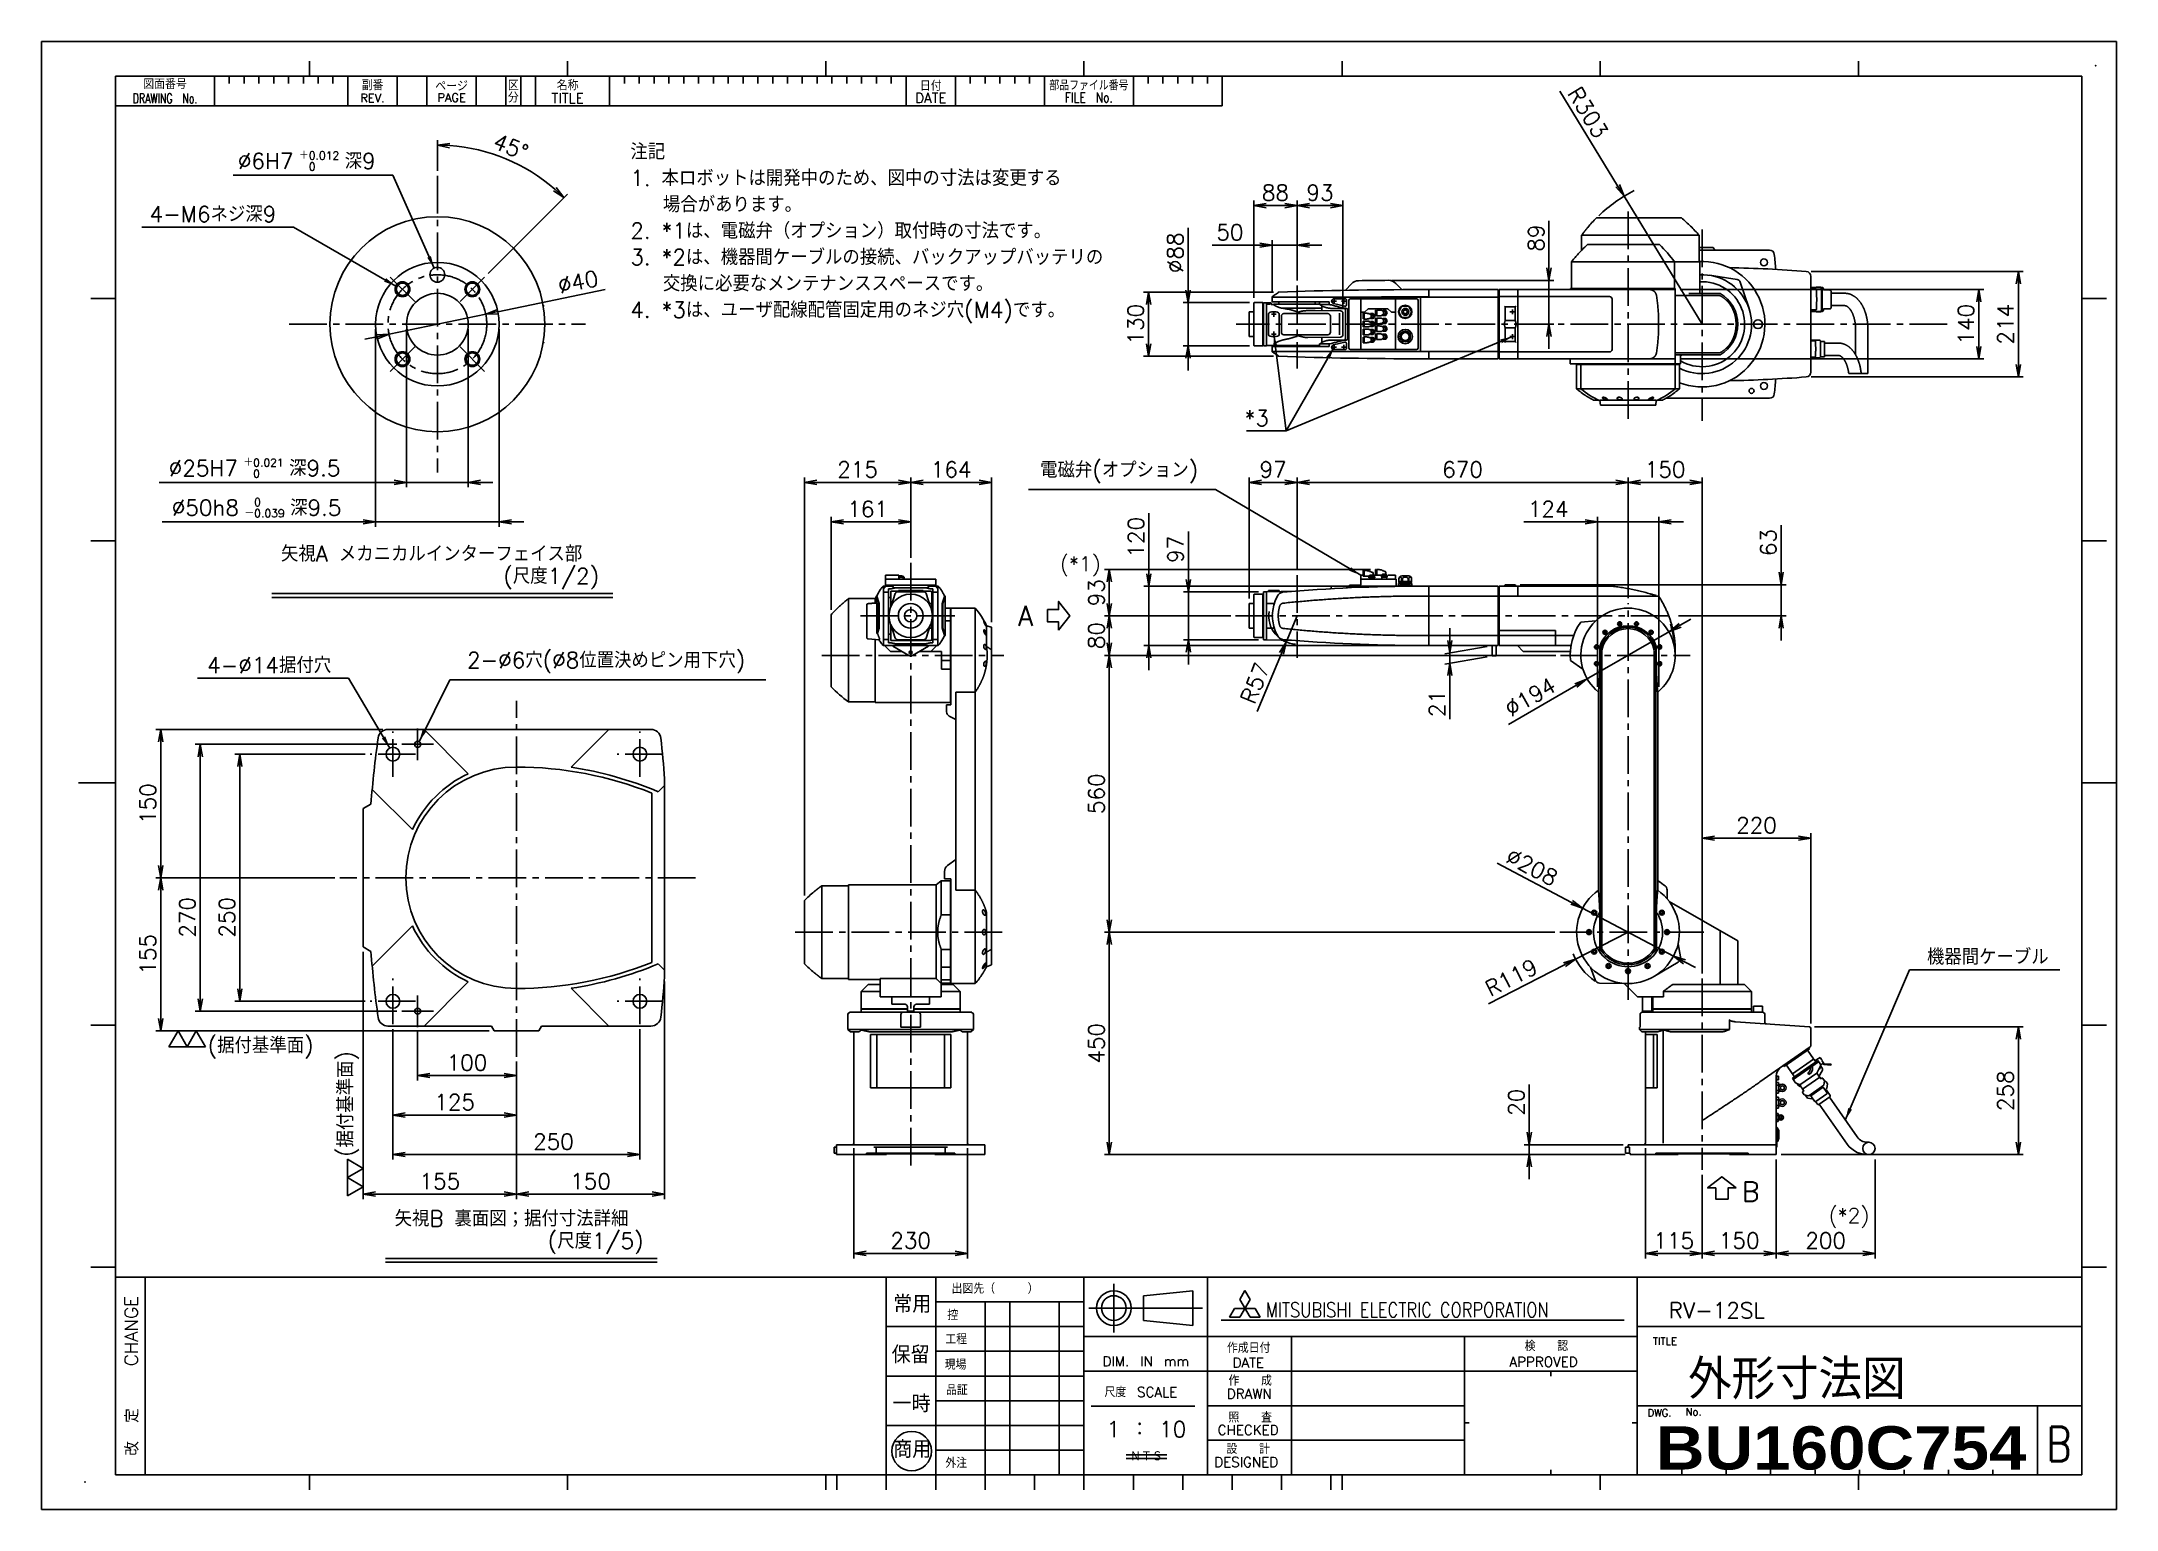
# Model space of a CAD drawing. Extents: x -7841 to -3641, y -5238 to -2268.
import ezdxf
from ezdxf.enums import TextEntityAlignment as Align

# ---------------------------------------------------------------- set-up
doc = ezdxf.new("R2010")
doc.units = 0
doc.header["$LTSCALE"] = 4
doc.header["$MEASUREMENT"] = 0
doc.linetypes.add('CENTRE2', pattern=[28.575, 19.05, -3.175, 3.175, -3.175])
doc.layers.get('0').update_dxf_attribs({"linetype": 'CONTINUOUS'})
doc.layers.get('DEFPOINTS').update_dxf_attribs({"linetype": 'CONTINUOUS'})
for name, color, linetype in [('01', 7, 'CONTINUOUS'), ('01CENTER', 5, 'CENTRE2'), ('01HOSO', 6, 'CONTINUOUS'), ('02', 5, 'CONTINUOUS'), ('04', 5, 'CONTINUOUS'), ('05THIK', 7, 'CONTINUOUS'), ('05THIN', 5, 'CONTINUOUS')]:
    doc.layers.add(name, color=color, linetype=linetype)
doc.styles.add('BIGFONT', font='ROMANS.SHX', dxfattribs={"bigfont": 'bigfont'})
doc.styles.add('SANSSERIFBOLD', font='sasb____.pfb', dxfattribs={"height": 14})
doc.styles.get("Standard").update_dxf_attribs({"font": 'romans.shx', "bigfont": 'bigfont.shx'})
doc.dimstyles.new('L-IN', dxfattribs={"dimscale": 10, "dimtxt": 3.2, "dimasz": 2.5, "dimexe": 1, "dimexo": 1, "dimgap": 1, "dimtad": 1, "dimdec": 0, "dimtxsty": 'BIGFONT', "dimblk": 'YA-IN', "dimblk1": 'OPEN', "dimblk2": 'OPEN', "dimsah": 1, "dimcen": 0, "dimclrd": 256, "dimclre": 256, "dimclrt": 256, "dimazin": 3, "dimtp": 0.1, "dimtm": 0.2, "dimtfac": 0.625, "dimtdec": 0, "dimtmove": 0, "dimatfit": 3, "dimtolj": 1})
doc.dimstyles.new('L-IN-C', dxfattribs={"dimscale": 10, "dimtxt": 3.2, "dimasz": 2.5, "dimexe": 1, "dimexo": 1, "dimgap": 1, "dimtad": 1, "dimdec": 4, "dimtxsty": 'BIGFONT', "dimblk": 'YA-IN', "dimblk1": 'OPEN', "dimblk2": 'OPEN', "dimsah": 1, "dimcen": 0, "dimclrd": 256, "dimclre": 256, "dimclrt": 256, "dimazin": 3, "dimtp": 0.1, "dimtm": 0.2, "dimtfac": 0.625, "dimtdec": 4, "dimtmove": 0, "dimatfit": 3, "dimtolj": 1})
doc.dimstyles.new('L-IN2', dxfattribs={"dimscale": 10, "dimtxt": 3.2, "dimasz": 2.5, "dimexe": 1, "dimexo": 1, "dimgap": 1, "dimtad": 1, "dimdec": 0, "dimlfac": 0.5, "dimtxsty": 'BIGFONT', "dimblk": 'YA-IN', "dimblk1": 'OPEN', "dimblk2": 'OPEN', "dimsah": 1, "dimcen": 0, "dimclrd": 256, "dimclre": 256, "dimclrt": 256, "dimazin": 3, "dimtp": 0.1, "dimtm": 0.2, "dimtfac": 0.625, "dimtdec": 0, "dimtmove": 0, "dimatfit": 3, "dimtolj": 1})
doc.dimstyles.new('L-IN5', dxfattribs={"dimscale": 10, "dimtxt": 3.2, "dimasz": 2.5, "dimexe": 1, "dimexo": 1, "dimgap": 1, "dimtad": 1, "dimdec": 0, "dimlfac": 0.2, "dimtxsty": 'BIGFONT', "dimblk": 'YA-IN', "dimblk1": 'OPEN', "dimblk2": 'OPEN', "dimsah": 1, "dimcen": 0, "dimclrd": 256, "dimclre": 256, "dimclrt": 256, "dimazin": 3, "dimtp": 0.1, "dimtm": 0.2, "dimtfac": 0.625, "dimtdec": 0, "dimtmove": 0, "dimatfit": 3, "dimtolj": 1})

msp = doc.modelspace()

# ---------------------------------------------------------------- texts
at = {"layer": '02', "style": 'BIGFONT'}
for s, p in [('矢視A メカニカルインターフェイス部', (-7356.50247, -3320.4453)), ('(尺度1/2)', (-6906.50247, -3365.4453)), ('矢視B 裏面図；据付寸法詳細', (-7126.50247, -4665.4453)), ('(尺度1/5)', (-6816.50247, -4710.4453))]:
    msp.add_text(s, height=32, dxfattribs=at).set_placement(p)
at = {"layer": '02'}
for s, height, p in [('(*1)', 30, (-5780, -3340)), ('A', 40, (-5865, -3450)), ('(据付基準面)', 32, (-7505, -4315)), ('B', 40, (-4400, -4615)), ('(*2)', 30, (-4224.09557, -4658.3067))]:
    msp.add_text(s, height=height, dxfattribs=at).set_placement(p)
msp.add_text('(据付基準面)', height=32, rotation=90, dxfattribs=at).set_placement((-7210, -4525))
at = {"layer": '02', "insert": (-6649.4027, -2474.92377), "char_height": 32, "width": 1105, "attachment_point": 1}
msp.add_mtext('注記\\P1. 本ロボットは開発中のため、図中の寸法は変更する\\P   場合があります。\\P2. *1は、電磁弁（オプション）取付時の寸法です。\\P3. *2は、機器間ケーブルの接続、バックアップバッテリの\\P   交換に必要なメンテナンススペースです。\\P4. *3は、ユーザ配線配管固定用のネジ穴(M4)です。', dxfattribs=at)
at = {"layer": '02', "char_height": 32, "style": 'BIGFONT'}
for s, insert, attachment_point in [('\\A1;%%c6H7{\\H0.5x;\\S ＋0.012^  \u30000; }深9', (-7165, -2510), 6), ('\\A1;4-M6ネジ深9', (-7366.16771, -2617.3755), 6), ('\\A1;*3', (-5356.88485, -3030.09312), 6), ('\\A1;電磁弁(オプション)', (-5500, -3140), 6), ('\\A1;', (-5422.12731, -3167.95646), 6), ('\\A1;4-%%c14据付穴', (-7255, -3530), 6), ('\\A1;2-%%c6穴(%%c8位置決めピン用下穴)', (-6980, -3525), 4), ('\\A1;機器間ケーブル', (-4025, -4120), 4)]:
    msp.add_mtext(s, dxfattribs=dict(at, insert=insert, attachment_point=attachment_point))
at = {"layer": '05THIN', "style": 'BIGFONT'}
for s, height, p in [('図面番号', 20, (-7591.32151, -2353.09371)), ('副番', 20, (-7171.32151, -2355.27998)), ('ページ', 20, (-7011.32151, -2357.46621)), ('区', 20, (-6886.32151, -2356.37308)), ('名称', 20, (-6776.32151, -2355.27998)), ('日付', 20, (-6041.32151, -2356.45651)), ('REV.', 17, (-7171.32151, -2382.55935)), ('PAGE', 17, (-7011.32151, -2381.46621)), ('分', 20, (-6886.32151, -2380.37308)), ('TITLE', 20, (-6776.32151, -2382.5594)), ('DATE', 20, (-6041.32151, -2382.09371))]:
    msp.add_text(s, height=height, dxfattribs=at).set_placement(p, align=Align.MIDDLE)
for s, width, p in [('部品ファイル番号', 0.8, (-5721.32151, -2355.5495)), ('DRAWING\u3000No.', 0.7, (-7591.32151, -2383.09371)), ('FILE\u3000No.', 0.8, (-5721.32151, -2381.1867))]:
    msp.add_text(s, height=20, dxfattribs=dict(at, width=width)).set_placement(p, align=Align.MIDDLE)
for s, height, p in [('出図先（\u3000\u3000\u3000）', 20, (-5999.18717, -4801.31815)), ('常用', 35, (-6117.34587, -4840.15907)), ('RV-12SL', 32, (-4547.53493, -4851.25504)), ('控', 20, (-6007.76908, -4854.89593)), ('保留', 35, (-6120.49039, -4942.3851)), ('工程', 20, (-6011.83075, -4903.60697)), ('作成日付', 20, (-5441.84372, -4921.19707)), ('\u3000検\u3000\u3000認', 20, (-4861.24162, -4917.57192)), ('TITLE', 15, (-4579.82301, -4905.02748)), ('現場', 20, (-6013.18462, -4955.02416)), ('DIM.\u3000IN\u3000mm', 20, (-5693.66695, -4948.25874)), ('DATE', 20, (-5430.40617, -4950.96491)), ('APPROVED', 20, (-4870.0774, -4949.42126)), ('外形寸法図', 80, (-4508.33493, -5014.85504)), ('品証', 20, (-6010.47685, -5006.44137)), ('尺度\u3000SCALE', 20, (-5689.80444, -5010.5504)), ('DRAWN', 20, (-5442.19225, -5014.15461)), ('\u3000作\u3000\u3000成', 20, (-5460.79815, -4987.4982)), ('一時', 35, (-6118.67872, -5041.46879)), ('\u3000照\u3000\u3000査', 20, (-5460.79815, -5061.91783)), ('DWG.', 15, (-4590.81717, -5050.06414)), ('No.', 15, (-4513.85808, -5047.86663)), ('CHECKED', 20, (-5460.79813, -5087.27091)), ('商用', 35, (-6117.32483, -5133.8277)), ('ＮＴＳ', 20, (-5637.85833, -5140.54613)), ('\u3000設\u3000\u3000計', 20, (-5464.85982, -5125.5128)), ('外注', 20, (-6011.83075, -5153.92756)), ('DESIGNED', 20, (-5467.56762, -5152.21898))]:
    msp.add_text(s, height=height, dxfattribs=at).set_placement(p)
for s, p in [('CHANGE', (-7659.53493, -4877.25504)), ('改  定', (-7659.53493, -5081.25504))]:
    msp.add_text(s, height=26.88, rotation=90, dxfattribs=at).set_placement(p, align=Align.MIDDLE)
at = {"layer": '05THIN', "style": 'BIGFONT', "width": 0.8}
for s, height, p in [('MITSUBISHI ELECTRIC CORPORATION', 30, (-5363.53493, -4849.25504)), ('B', 70, (-3782.96159, -5140.62565))]:
    msp.add_text(s, height=height, dxfattribs=at).set_placement(p)
at = {"layer": '05THIN', "style": 'BIGFONT'}
msp.add_text('1 ： 10', height=32, dxfattribs=at).set_placement((-5604.82238, -5091.6673), align=Align.CENTER)
at = {"layer": '05THIN', "style": 'SANSSERIFBOLD', "width": 1.142544}
msp.add_text('BU160C754', height=87.5, dxfattribs=at).set_placement((-4573.53493, -5157.25504), (-3823.53493, -5157.25504), align=Align.FIT)

# ---------------------------------------------------------------- blocks, each defined once
blk = doc.blocks.new('YA-IN')
at = {"color": 0, "linetype": 'BYBLOCK'}
for p, q in [((0, 0), (-1, 0.17)), ((-1, -0.17), (0, 0)), ((0, 0), (-1, 0))]:
    blk.add_line(p, q, dxfattribs=at)
blk = doc.blocks.new('_OPEN')
at = {"color": 0, "linetype": 'BYBLOCK'}
for p, q in [((-1, 0.17), (0, 0)), ((0, 0), (-1, -0.17)), ((0, 0), (-1, 0))]:
    blk.add_line(p, q, dxfattribs=at)
blk = doc.blocks.new('*D48')
at = {"linetype": 'BYBLOCK'}
for p, q in [((-7247.3, -3960), (-7610, -3960)), ((-7600, -3985), (-7600, -4245)), ((-6935, -4270), (-7610, -4270))]:
    blk.add_line(p, q, dxfattribs=at)
at = {"layer": 'DEFPOINTS', "color": 0, "linetype": 'BYBLOCK'}
for p in [(-7237.3, -3960), (-7600, -4270), (-6925, -4270)]:
    blk.add_point(p, dxfattribs=at)
at = {"linetype": 'BYBLOCK', "xscale": 25, "yscale": 25, "zscale": 25}
for p, rotation in [((-7600, -3960), 90), ((-7600, -4270), 270)]:
    blk.add_blockref('_OPEN', p, dxfattribs=dict(at, rotation=rotation))
at = {"linetype": 'BYBLOCK', "insert": (-7626, -4115), "char_height": 32, "attachment_point": 5, "rotation": 90, "style": 'BIGFONT'}
blk.add_mtext('\\A1;155', dxfattribs=at)
blk = doc.blocks.new('*D45')
at = {"linetype": 'BYBLOCK'}
for p, q in [((-7186, -3710), (-7450, -3710)), ((-7440, -3735), (-7440, -4185)), ((-7186, -4210), (-7450, -4210))]:
    blk.add_line(p, q, dxfattribs=at)
at = {"layer": 'DEFPOINTS', "color": 0, "linetype": 'BYBLOCK'}
for p in [(-7176, -3710), (-7440, -4210), (-7176, -4210)]:
    blk.add_point(p, dxfattribs=at)
at = {"linetype": 'BYBLOCK', "xscale": 25, "yscale": 25, "zscale": 25}
for p, rotation in [((-7440, -3710), 90), ((-7440, -4210), 270)]:
    blk.add_blockref('_OPEN', p, dxfattribs=dict(at, rotation=rotation))
at = {"linetype": 'BYBLOCK', "insert": (-7466, -4040), "char_height": 32, "attachment_point": 5, "rotation": 90, "style": 'BIGFONT'}
blk.add_mtext('\\A1;250', dxfattribs=at)
blk = doc.blocks.new('*D47')
at = {"linetype": 'BYBLOCK'}
for p, q in [((-7122, -3690), (-7530, -3690)), ((-7520, -4205), (-7520, -3715)), ((-7122, -4230), (-7530, -4230))]:
    blk.add_line(p, q, dxfattribs=at)
at = {"layer": 'DEFPOINTS', "color": 0, "linetype": 'BYBLOCK'}
for p in [(-7520, -3690), (-7112, -3690), (-7112, -4230)]:
    blk.add_point(p, dxfattribs=at)
at = {"linetype": 'BYBLOCK', "xscale": 25, "yscale": 25, "zscale": 25}
for p, rotation in [((-7520, -3690), 90), ((-7520, -4230), 270)]:
    blk.add_blockref('_OPEN', p, dxfattribs=dict(at, rotation=rotation))
at = {"linetype": 'BYBLOCK', "insert": (-7546, -4040), "char_height": 32, "attachment_point": 5, "rotation": 90, "style": 'BIGFONT'}
blk.add_mtext('\\A1;270', dxfattribs=at)
blk = doc.blocks.new('*D46')
at = {"linetype": 'BYBLOCK'}
for p, q in [((-6580, -4170), (-6580, -4610)), ((-6880, -4332), (-6880, -4610)), ((-6855, -4600), (-6605, -4600))]:
    blk.add_line(p, q, dxfattribs=at)
at = {"layer": 'DEFPOINTS', "color": 0, "linetype": 'BYBLOCK'}
for p in [(-6580, -4160), (-6880, -4322), (-6580, -4600)]:
    blk.add_point(p, dxfattribs=at)
at = {"linetype": 'BYBLOCK', "xscale": 25, "yscale": 25, "zscale": 25, "rotation": 180}
blk.add_blockref('_OPEN', (-6880, -4600), dxfattribs=at)
at = {"linetype": 'BYBLOCK', "xscale": 25, "yscale": 25, "zscale": 25}
blk.add_blockref('_OPEN', (-6580, -4600), dxfattribs=at)
at = {"linetype": 'BYBLOCK', "insert": (-6730, -4574), "char_height": 32, "attachment_point": 5, "style": 'BIGFONT'}
blk.add_mtext('\\A1;150', dxfattribs=at)
blk = doc.blocks.new('*D41')
at = {"linetype": 'BYBLOCK'}
for p, q in [((-7210, 1934), (-7210, 1670)), ((-6710, 1934), (-6710, 1670)), ((-7185, 1680), (-6735, 1680))]:
    blk.add_line(p, q, dxfattribs=at)
at = {"layer": 'DEFPOINTS', "color": 0, "linetype": 'BYBLOCK'}
for p in [(-7210, 1944), (-6710, 1944), (-6710, 1680)]:
    blk.add_point(p, dxfattribs=at)
at = {"linetype": 'BYBLOCK', "xscale": 25, "yscale": 25, "zscale": 25, "rotation": 180}
blk.add_blockref('_OPEN', (-7210, 1680), dxfattribs=at)
at = {"linetype": 'BYBLOCK', "xscale": 25, "yscale": 25, "zscale": 25}
blk.add_blockref('_OPEN', (-6710, 1680), dxfattribs=at)
at = {"linetype": 'BYBLOCK', "insert": (-6885, 1706), "char_height": 32, "attachment_point": 5, "style": 'BIGFONT'}
blk.add_mtext('\\A1;250', dxfattribs=at)
blk = doc.blocks.new('*D44')
at = {"linetype": 'BYBLOCK'}
for p, q in [((-7270, 2090), (-7270, 1590)), ((-6960, 1868), (-6960, 1590)), ((-6985, 1600), (-7245, 1600))]:
    blk.add_line(p, q, dxfattribs=at)
at = {"layer": 'DEFPOINTS', "color": 0, "linetype": 'BYBLOCK'}
for p in [(-7270, 2100), (-6960, 1878), (-7270, 1600)]:
    blk.add_point(p, dxfattribs=at)
at = {"linetype": 'BYBLOCK', "xscale": 25, "yscale": 25, "zscale": 25, "rotation": 180}
blk.add_blockref('_OPEN', (-7270, 1600), dxfattribs=at)
at = {"linetype": 'BYBLOCK', "xscale": 25, "yscale": 25, "zscale": 25}
blk.add_blockref('_OPEN', (-6960, 1600), dxfattribs=at)
at = {"linetype": 'BYBLOCK', "insert": (-7115, 1626), "char_height": 32, "attachment_point": 5, "style": 'BIGFONT'}
blk.add_mtext('\\A1;155', dxfattribs=at)
blk = doc.blocks.new('*D43')
at = {"linetype": 'BYBLOCK'}
for p, q in [((-7210, 1934), (-7210, 1750)), ((-6960, 1868), (-6960, 1750)), ((-6985, 1760), (-7185, 1760))]:
    blk.add_line(p, q, dxfattribs=at)
at = {"layer": 'DEFPOINTS', "color": 0, "linetype": 'BYBLOCK'}
for p in [(-7210, 1944), (-6960, 1878), (-7210, 1760)]:
    blk.add_point(p, dxfattribs=at)
at = {"linetype": 'BYBLOCK', "xscale": 25, "yscale": 25, "zscale": 25, "rotation": 180}
blk.add_blockref('_OPEN', (-7210, 1760), dxfattribs=at)
at = {"linetype": 'BYBLOCK', "xscale": 25, "yscale": 25, "zscale": 25}
blk.add_blockref('_OPEN', (-6960, 1760), dxfattribs=at)
at = {"linetype": 'BYBLOCK', "insert": (-7085, 1786), "char_height": 32, "attachment_point": 5, "style": 'BIGFONT'}
blk.add_mtext('\\A1;125', dxfattribs=at)
blk = doc.blocks.new('*D42')
at = {"linetype": 'BYBLOCK'}
for p, q in [((-7160, 1928), (-7160, 1830)), ((-6960, 1868), (-6960, 1830)), ((-6985, 1840), (-7135, 1840))]:
    blk.add_line(p, q, dxfattribs=at)
at = {"layer": 'DEFPOINTS', "color": 0, "linetype": 'BYBLOCK'}
for p in [(-7160, 1938), (-6960, 1878), (-7160, 1840)]:
    blk.add_point(p, dxfattribs=at)
at = {"linetype": 'BYBLOCK', "xscale": 25, "yscale": 25, "zscale": 25, "rotation": 180}
blk.add_blockref('_OPEN', (-7160, 1840), dxfattribs=at)
at = {"linetype": 'BYBLOCK', "xscale": 25, "yscale": 25, "zscale": 25}
blk.add_blockref('_OPEN', (-6960, 1840), dxfattribs=at)
at = {"linetype": 'BYBLOCK', "insert": (-7060, 1866), "char_height": 32, "attachment_point": 5, "style": 'BIGFONT'}
blk.add_mtext('\\A1;100', dxfattribs=at)
blk = doc.blocks.new('*D38')
at = {"linetype": 'BYBLOCK'}
for p, q in [((-6960, 3670), (-6960, 3732.2)), ((-6857.5, 3462.5), (-6696.8, 3623.2))]:
    blk.add_line(p, q, dxfattribs=at)
blk.add_arc((-6960, 3360), 362.2, 48.9549, 86.0451, dxfattribs=at)
at = {"layer": 'DEFPOINTS', "color": 0, "linetype": 'BYBLOCK'}
for p in [(-6960, 3660), (-6778.9, 3673.7), (-6864.5, 3455.5), (-6914, 3406), (-6960, 3060)]:
    blk.add_point(p, dxfattribs=at)
at = {"linetype": 'BYBLOCK', "xscale": 25, "yscale": 25, "zscale": 25}
for p, rotation in [((-6960, 3722.2), 178.0225269277778), ((-6703.9, 3616.1), 316.9774730722002)]:
    blk.add_blockref('_OPEN', p, dxfattribs=dict(at, rotation=rotation))
at = {"linetype": 'BYBLOCK', "insert": (-6811.4, 3718.7), "char_height": 32, "attachment_point": 5, "rotation": 337.5, "style": 'BIGFONT'}
blk.add_mtext('\\A1;45°', dxfattribs=at)
blk = doc.blocks.new('*D39')
at = {"linetype": 'BYBLOCK'}
for p, q in [((-6942.5, -2850), (-6942.5, -3170)), ((-6817.5, -2850), (-6817.5, -3170)), ((-6967.5, -3160), (-7443.2, -3160)), ((-6817.5, -3160), (-6942.5, -3160)), ((-6792.5, -3160), (-6767.5, -3160))]:
    blk.add_line(p, q, dxfattribs=at)
at = {"layer": 'DEFPOINTS', "color": 0, "linetype": 'BYBLOCK'}
for p in [(-6942.5, -2840), (-6817.5, -2840), (-6942.5, -3160)]:
    blk.add_point(p, dxfattribs=at)
at = {"linetype": 'BYBLOCK', "xscale": 25, "yscale": 25, "zscale": 25}
blk.add_blockref('_OPEN', (-6942.5, -3160), dxfattribs=at)
at = {"linetype": 'BYBLOCK', "xscale": 25, "yscale": 25, "zscale": 25, "rotation": 180}
blk.add_blockref('_OPEN', (-6817.5, -3160), dxfattribs=at)
at = {"linetype": 'BYBLOCK', "insert": (-7250, -3131.3), "char_height": 32, "attachment_point": 5, "style": 'BIGFONT'}
blk.add_mtext('\\A1;{∅}25H7{\\H0.5x;\\S ＋0.021^  \u30000; }深9.5', dxfattribs=at)
blk = doc.blocks.new('*D40')
at = {"linetype": 'BYBLOCK'}
for p, q in [((-7085, 3350), (-7085, 2950)), ((-6835, 3350), (-6835, 2950)), ((-7110, 2960), (-7516.8, 2960)), ((-6835, 2960), (-7085, 2960)), ((-6810, 2960), (-6785, 2960))]:
    blk.add_line(p, q, dxfattribs=at)
at = {"layer": 'DEFPOINTS', "color": 0, "linetype": 'BYBLOCK'}
for p in [(-7085, 3360), (-6835, 3360), (-7085, 2960)]:
    blk.add_point(p, dxfattribs=at)
at = {"linetype": 'BYBLOCK', "xscale": 25, "yscale": 25, "zscale": 25}
blk.add_blockref('_OPEN', (-7085, 2960), dxfattribs=at)
at = {"linetype": 'BYBLOCK', "xscale": 25, "yscale": 25, "zscale": 25, "rotation": 180}
blk.add_blockref('_OPEN', (-6835, 2960), dxfattribs=at)
at = {"linetype": 'BYBLOCK', "insert": (-7325.9, 2988.7), "char_height": 32, "attachment_point": 5, "style": 'BIGFONT'}
blk.add_mtext('\\A1;{∅}50h8{\\H0.5x;\\S \u30000^  －0.039; }深9.5', dxfattribs=at)
blk = doc.blocks.new('*D49')
at = {"linetype": 'BYBLOCK'}
for p, q in [((-7150.1, -3660), (-7610, -3660)), ((-7600, -3935), (-7600, -3685)), ((-7247.3, -3960), (-7610, -3960))]:
    blk.add_line(p, q, dxfattribs=at)
at = {"layer": 'DEFPOINTS', "color": 0, "linetype": 'BYBLOCK'}
for p in [(-7600, -3660), (-7140.1, -3660), (-7237.3, -3960)]:
    blk.add_point(p, dxfattribs=at)
at = {"linetype": 'BYBLOCK', "xscale": 25, "yscale": 25, "zscale": 25}
for p, rotation in [((-7600, -3660), 90), ((-7600, -3960), 270)]:
    blk.add_blockref('_OPEN', p, dxfattribs=dict(at, rotation=rotation))
at = {"linetype": 'BYBLOCK', "insert": (-7626, -3810), "char_height": 32, "attachment_point": 5, "rotation": 90, "style": 'BIGFONT'}
blk.add_mtext('\\A1;150', dxfattribs=at)
blk = doc.blocks.new('*D37')
at = {"linetype": 'BYBLOCK'}
for p, q in [((-6837.6, 3385.3), (-6620.7, 3430.2)), ((-7057.9, 3339.7), (-6862.1, 3380.3)), ((-7082.4, 3334.7), (-7106.9, 3329.6))]:
    blk.add_line(p, q, dxfattribs=at)
at = {"layer": 'DEFPOINTS', "color": 0, "linetype": 'BYBLOCK'}
for p in [(-6862.1, 3380.3), (-7057.9, 3339.7)]:
    blk.add_point(p, dxfattribs=at)
at = {"linetype": 'BYBLOCK', "xscale": 25, "yscale": 25, "zscale": 25}
for p, rotation in [((-6862.1, 3380.3), 191.6893691754393), ((-7057.9, 3339.7), 11.68936917543934)]:
    blk.add_blockref('_OPEN', p, dxfattribs=dict(at, rotation=rotation))
at = {"linetype": 'BYBLOCK', "insert": (-6675.3, 3445.5), "char_height": 32, "attachment_point": 5, "rotation": 11.6894, "style": 'BIGFONT'}
blk.add_mtext('\\A1;∅40', dxfattribs=at)
blk = doc.blocks.new('*D5')
at = {"linetype": 'BYBLOCK'}
for p, q in [((-4776.4, -3510), (-5690, -3510)), ((-5680, -4045), (-5680, -3535)), ((-4778.2, -4070), (-5690, -4070))]:
    blk.add_line(p, q, dxfattribs=at)
at = {"layer": 'DEFPOINTS', "color": 0, "linetype": 'BYBLOCK'}
for p in [(-5680, -3510), (-4766.4, -3510), (-4768.2, -4070)]:
    blk.add_point(p, dxfattribs=at)
at = {"linetype": 'BYBLOCK', "xscale": 25, "yscale": 25, "zscale": 25}
for p, rotation in [((-5680, -3510), 90), ((-5680, -4070), 270)]:
    blk.add_blockref('_OPEN', p, dxfattribs=dict(at, rotation=rotation))
at = {"linetype": 'BYBLOCK', "insert": (-5706, -3790), "char_height": 32, "attachment_point": 5, "rotation": 90, "style": 'BIGFONT'}
blk.add_mtext('\\A1;560', dxfattribs=at)
blk = doc.blocks.new('*D7')
at = {"linetype": 'BYBLOCK'}
for p, q in [((-4790, -3394.4), (-4790, -3150)), ((-4640, -4153.6), (-4640, -3150)), ((-4765, -3160), (-4665, -3160))]:
    blk.add_line(p, q, dxfattribs=at)
at = {"layer": 'DEFPOINTS', "color": 0, "linetype": 'BYBLOCK'}
for p in [(-4640, -3160), (-4790, -3404.4), (-4640, -4163.6)]:
    blk.add_point(p, dxfattribs=at)
at = {"linetype": 'BYBLOCK', "xscale": 25, "yscale": 25, "zscale": 25, "rotation": 180}
blk.add_blockref('_OPEN', (-4790, -3160), dxfattribs=at)
at = {"linetype": 'BYBLOCK', "xscale": 25, "yscale": 25, "zscale": 25}
blk.add_blockref('_OPEN', (-4640, -3160), dxfattribs=at)
at = {"linetype": 'BYBLOCK', "insert": (-4715, -3134), "char_height": 32, "attachment_point": 5, "style": 'BIGFONT'}
blk.add_mtext('\\A1;150', dxfattribs=at)
blk = doc.blocks.new('*D10')
at = {"linetype": 'BYBLOCK'}
for p, q in [((-4744.2, -4009.9), (-4894.8, -3930.6)), ((-4538, -4118.4), (-4722, -4021.6)), ((-4515.8, -4130.1), (-4493.7, -4141.7))]:
    blk.add_line(p, q, dxfattribs=at)
at = {"layer": 'DEFPOINTS', "color": 0, "linetype": 'BYBLOCK'}
for p in [(-4722, -4021.6), (-4538, -4118.4)]:
    blk.add_point(p, dxfattribs=at)
at = {"linetype": 'BYBLOCK', "xscale": 25, "yscale": 25, "zscale": 25}
for p, rotation in [((-4722, -4021.6), 332.2414593989402), ((-4538, -4118.4), 152.2414593989402)]:
    blk.add_blockref('_OPEN', p, dxfattribs=dict(at, rotation=rotation))
at = {"linetype": 'BYBLOCK', "insert": (-4824.6, -3938.2), "char_height": 32, "attachment_point": 5, "rotation": 332.2415, "style": 'BIGFONT'}
blk.add_mtext('\\A1;∅208', dxfattribs=at)
blk = doc.blocks.new('*D18')
at = {"linetype": 'BYBLOCK'}
for p, q in [((-4640, -4153.6), (-4640, -3870)), ((-4615, -3880), (-4445, -3880)), ((-4420, -4254.8), (-4420, -3870))]:
    blk.add_line(p, q, dxfattribs=at)
at = {"layer": 'DEFPOINTS', "color": 0, "linetype": 'BYBLOCK'}
for p in [(-4420, -3880), (-4640, -4163.6), (-4420, -4264.8)]:
    blk.add_point(p, dxfattribs=at)
at = {"linetype": 'BYBLOCK', "xscale": 25, "yscale": 25, "zscale": 25, "rotation": 180}
blk.add_blockref('_OPEN', (-4640, -3880), dxfattribs=at)
at = {"linetype": 'BYBLOCK', "xscale": 25, "yscale": 25, "zscale": 25}
blk.add_blockref('_OPEN', (-4420, -3880), dxfattribs=at)
at = {"linetype": 'BYBLOCK', "insert": (-4530, -3854), "char_height": 32, "attachment_point": 5, "style": 'BIGFONT'}
blk.add_mtext('\\A1;220', dxfattribs=at)
blk = doc.blocks.new('*D4')
at = {"linetype": 'BYBLOCK'}
for p, q in [((-4778.2, -4070), (-5690, -4070)), ((-5680, -4095), (-5680, -4495)), ((-4636, -4520), (-5690, -4520))]:
    blk.add_line(p, q, dxfattribs=at)
at = {"layer": 'DEFPOINTS', "color": 0, "linetype": 'BYBLOCK'}
for p in [(-4768.2, -4070), (-5680, -4520), (-4626, -4520)]:
    blk.add_point(p, dxfattribs=at)
at = {"linetype": 'BYBLOCK', "xscale": 25, "yscale": 25, "zscale": 25}
for p, rotation in [((-5680, -4070), 90), ((-5680, -4520), 270)]:
    blk.add_blockref('_OPEN', p, dxfattribs=dict(at, rotation=rotation))
at = {"linetype": 'BYBLOCK', "insert": (-5706, -4295), "char_height": 32, "attachment_point": 5, "rotation": 90, "style": 'BIGFONT'}
blk.add_mtext('\\A1;450', dxfattribs=at)
blk = doc.blocks.new('*D33')
at = {"linetype": 'BYBLOCK'}
for p, q in [((-4630, -4070), (-4736.2, -4124.4)), ((-4758.5, -4135.9), (-4912.7, -4214.9))]:
    blk.add_line(p, q, dxfattribs=at)
at = {"layer": 'DEFPOINTS', "color": 0, "linetype": 'BYBLOCK'}
for p in [(-4630, -4070), (-4736.2, -4124.4)]:
    blk.add_point(p, dxfattribs=at)
at = {"linetype": 'BYBLOCK', "xscale": 25, "yscale": 25, "zscale": 25, "rotation": 27.1378842050146}
blk.add_blockref('_OPEN', (-4736.2, -4124.4), dxfattribs=at)
at = {"linetype": 'BYBLOCK', "insert": (-4866.2, -4161.9), "char_height": 32, "attachment_point": 5, "rotation": 27.1379, "style": 'BIGFONT'}
blk.add_mtext('\\A1;R119', dxfattribs=at)
blk = doc.blocks.new('*D22')
at = {"linetype": 'BYBLOCK'}
for p, q in [((-6197, -4507), (-6197, -4730)), ((-5967, -4507), (-5967, -4730)), ((-6172, -4720), (-5992, -4720))]:
    blk.add_line(p, q, dxfattribs=at)
at = {"layer": 'DEFPOINTS', "color": 0, "linetype": 'BYBLOCK'}
for p in [(-6197, -4497), (-5967, -4497), (-5967, -4720)]:
    blk.add_point(p, dxfattribs=at)
at = {"linetype": 'BYBLOCK', "xscale": 25, "yscale": 25, "zscale": 25, "rotation": 180}
blk.add_blockref('_OPEN', (-6197, -4720), dxfattribs=at)
at = {"linetype": 'BYBLOCK', "xscale": 25, "yscale": 25, "zscale": 25}
blk.add_blockref('_OPEN', (-5967, -4720), dxfattribs=at)
at = {"linetype": 'BYBLOCK', "insert": (-6082, -4694), "char_height": 32, "attachment_point": 5, "style": 'BIGFONT'}
blk.add_mtext('\\A1;230', dxfattribs=at)
blk = doc.blocks.new('*D34')
at = {"linetype": 'BYBLOCK'}
for p, q in [((-4412.8, -4261.8), (-3990, -4261.8)), ((-4000, -4495), (-4000, -4286.8)), ((-4480, -4520), (-3990, -4520))]:
    blk.add_line(p, q, dxfattribs=at)
at = {"layer": 'DEFPOINTS', "color": 0, "linetype": 'BYBLOCK'}
for p in [(-4422.8, -4261.8), (-4000, -4261.8), (-4490, -4520)]:
    blk.add_point(p, dxfattribs=at)
at = {"linetype": 'BYBLOCK', "xscale": 25, "yscale": 25, "zscale": 25}
for p, rotation in [((-4000, -4261.8), 90), ((-4000, -4520), 270)]:
    blk.add_blockref('_OPEN', p, dxfattribs=dict(at, rotation=rotation))
at = {"linetype": 'BYBLOCK', "insert": (-4026, -4390.9), "char_height": 32, "attachment_point": 5, "rotation": 90, "style": 'BIGFONT'}
blk.add_mtext('\\A1;258', dxfattribs=at)
blk = doc.blocks.new('*D19')
at = {"linetype": 'BYBLOCK'}
for p, q in [((-4490, -4530), (-4490, -4730)), ((-4640, -4560.9), (-4640, -4730)), ((-4615, -4720), (-4515, -4720))]:
    blk.add_line(p, q, dxfattribs=at)
at = {"layer": 'DEFPOINTS', "color": 0, "linetype": 'BYBLOCK'}
for p in [(-4490, -4520), (-4640, -4550.9), (-4490, -4720)]:
    blk.add_point(p, dxfattribs=at)
at = {"linetype": 'BYBLOCK', "xscale": 25, "yscale": 25, "zscale": 25, "rotation": 180}
blk.add_blockref('_OPEN', (-4640, -4720), dxfattribs=at)
at = {"linetype": 'BYBLOCK', "xscale": 25, "yscale": 25, "zscale": 25}
blk.add_blockref('_OPEN', (-4490, -4720), dxfattribs=at)
at = {"linetype": 'BYBLOCK', "insert": (-4565, -4694), "char_height": 32, "attachment_point": 5, "style": 'BIGFONT'}
blk.add_mtext('\\A1;150', dxfattribs=at)
blk = doc.blocks.new('*D21')
at = {"linetype": 'BYBLOCK'}
for p, q in [((-4595, -4507), (-4595, -4730)), ((-4480, -4560.9), (-4480, -4730)), ((-4505, -4720), (-4570, -4720))]:
    blk.add_line(p, q, dxfattribs=at)
at = {"layer": 'DEFPOINTS', "color": 0, "linetype": 'BYBLOCK'}
for p in [(-4595, -4497), (-4480, -4550.9), (-4595, -4720)]:
    blk.add_point(p, dxfattribs=at)
at = {"linetype": 'BYBLOCK', "xscale": 25, "yscale": 25, "zscale": 25, "rotation": 180}
blk.add_blockref('_OPEN', (-4595, -4720), dxfattribs=at)
at = {"linetype": 'BYBLOCK', "xscale": 25, "yscale": 25, "zscale": 25}
blk.add_blockref('_OPEN', (-4480, -4720), dxfattribs=at)
at = {"linetype": 'BYBLOCK', "insert": (-4537.5, -4694), "char_height": 32, "attachment_point": 5, "style": 'BIGFONT'}
blk.add_mtext('\\A1;115', dxfattribs=at)
blk = doc.blocks.new('*D20')
at = {"linetype": 'BYBLOCK'}
for p, q in [((-4490, -4530), (-4490, -4730)), ((-4290, -4530), (-4290, -4730)), ((-4465, -4720), (-4315, -4720))]:
    blk.add_line(p, q, dxfattribs=at)
at = {"layer": 'DEFPOINTS', "color": 0, "linetype": 'BYBLOCK'}
for p in [(-4490, -4520), (-4290, -4520), (-4290, -4720)]:
    blk.add_point(p, dxfattribs=at)
at = {"linetype": 'BYBLOCK', "xscale": 25, "yscale": 25, "zscale": 25, "rotation": 180}
blk.add_blockref('_OPEN', (-4490, -4720), dxfattribs=at)
at = {"linetype": 'BYBLOCK', "xscale": 25, "yscale": 25, "zscale": 25}
blk.add_blockref('_OPEN', (-4290, -4720), dxfattribs=at)
at = {"linetype": 'BYBLOCK', "insert": (-4390, -4694), "char_height": 32, "attachment_point": 5, "style": 'BIGFONT'}
blk.add_mtext('\\A1;200', dxfattribs=at)
blk = doc.blocks.new('*D12')
at = {"linetype": 'BYBLOCK'}
for p, q in [((-4692, -3574), (-4692, -3230)), ((-4568, -3574), (-4568, -3230)), ((-4717, -3240), (-4841.2, -3240)), ((-4568, -3240), (-4692, -3240)), ((-4543, -3240), (-4518, -3240))]:
    blk.add_line(p, q, dxfattribs=at)
at = {"layer": 'DEFPOINTS', "color": 0, "linetype": 'BYBLOCK'}
for p in [(-4568, -3240), (-4692, -3584), (-4568, -3584)]:
    blk.add_point(p, dxfattribs=at)
at = {"linetype": 'BYBLOCK', "xscale": 25, "yscale": 25, "zscale": 25}
blk.add_blockref('_OPEN', (-4692, -3240), dxfattribs=at)
at = {"linetype": 'BYBLOCK', "xscale": 25, "yscale": 25, "zscale": 25, "rotation": 180}
blk.add_blockref('_OPEN', (-4568, -3240), dxfattribs=at)
at = {"linetype": 'BYBLOCK', "insert": (-4791.6, -3214), "char_height": 32, "attachment_point": 5, "style": 'BIGFONT'}
blk.add_mtext('\\A1;124', dxfattribs=at)
blk = doc.blocks.new('*D35')
at = {"linetype": 'BYBLOCK'}
for p, q in [((-4811.2, 3480.2), (-4928, 3671.5)), ((-4640, 3200), (-4798.1, 3458.9))]:
    blk.add_line(p, q, dxfattribs=at)
at = {"layer": 'DEFPOINTS', "color": 0, "linetype": 'BYBLOCK'}
for p in [(-4798.1, 3458.9), (-4640, 3200)]:
    blk.add_point(p, dxfattribs=at)
at = {"linetype": 'BYBLOCK', "xscale": 25, "yscale": 25, "zscale": 25, "rotation": 301.4186396971588}
blk.add_blockref('_OPEN', (-4798.1, 3458.9), dxfattribs=at)
at = {"linetype": 'BYBLOCK', "insert": (-4871.2, 3628.4), "char_height": 32, "attachment_point": 5, "rotation": 301.4186, "style": 'BIGFONT'}
blk.add_mtext('\\A1;R303', dxfattribs=at)
blk = doc.blocks.new('*D8')
at = {"linetype": 'BYBLOCK'}
for p, q in [((-5300, -3337.6), (-5300, -3150)), ((-4630, -3394.4), (-4630, -3150)), ((-4655, -3160), (-5275, -3160))]:
    blk.add_line(p, q, dxfattribs=at)
at = {"layer": 'DEFPOINTS', "color": 0, "linetype": 'BYBLOCK'}
for p in [(-5300, -3160), (-5300, -3347.6), (-4630, -3404.4)]:
    blk.add_point(p, dxfattribs=at)
at = {"linetype": 'BYBLOCK', "xscale": 25, "yscale": 25, "zscale": 25, "rotation": 180}
blk.add_blockref('_OPEN', (-5300, -3160), dxfattribs=at)
at = {"linetype": 'BYBLOCK', "xscale": 25, "yscale": 25, "zscale": 25}
blk.add_blockref('_OPEN', (-4630, -3160), dxfattribs=at)
at = {"linetype": 'BYBLOCK', "insert": (-4965, -3134), "char_height": 32, "attachment_point": 5, "style": 'BIGFONT'}
blk.add_mtext('\\A1;670', dxfattribs=at)
blk = doc.blocks.new('*D11')
at = {"linetype": 'BYBLOCK'}
for p, q in [((-4706, 2578.5), (-4874, 2481.5)), ((-4684.3, 2591), (-4662.7, 2603.5)), ((-4895.7, 2469), (-5032.3, 2390.2))]:
    blk.add_line(p, q, dxfattribs=at)
at = {"layer": 'DEFPOINTS', "color": 0, "linetype": 'BYBLOCK'}
for p in [(-4706, 2578.5), (-4874, 2481.5)]:
    blk.add_point(p, dxfattribs=at)
at = {"linetype": 'BYBLOCK', "xscale": 25, "yscale": 25, "zscale": 25}
for p, rotation in [((-4706, 2578.5), 209.9816393688487), ((-4874, 2481.5), 29.98163936884868)]:
    blk.add_blockref('_OPEN', p, dxfattribs=dict(at, rotation=rotation))
at = {"linetype": 'BYBLOCK', "insert": (-4987.8, 2445.9), "char_height": 32, "attachment_point": 5, "rotation": 29.9816, "style": 'BIGFONT'}
blk.add_mtext('\\A1;∅194', dxfattribs=at)
blk = doc.blocks.new('*D14')
at = {"linetype": 'BYBLOCK'}
for p, q in [((-4480, -3502), (-4480, -3406.7)), ((-5008.4, -3527), (-4470, -3527)), ((-4480, -3590), (-4480, -3527)), ((-4688, -3590), (-4470, -3590)), ((-4480, -3615), (-4480, -3640))]:
    blk.add_line(p, q, dxfattribs=at)
at = {"layer": 'DEFPOINTS', "color": 0, "linetype": 'BYBLOCK'}
for p in [(-5018.4, -3527), (-4480, -3527), (-4698, -3590)]:
    blk.add_point(p, dxfattribs=at)
at = {"linetype": 'BYBLOCK', "xscale": 25, "yscale": 25, "zscale": 25}
for p, rotation in [((-4480, -3527), 270), ((-4480, -3590), 90)]:
    blk.add_blockref('_OPEN', p, dxfattribs=dict(at, rotation=rotation))
at = {"linetype": 'BYBLOCK', "insert": (-4506, -3441.9), "char_height": 32, "attachment_point": 5, "rotation": 90, "style": 'BIGFONT'}
blk.add_mtext('\\A1;63', dxfattribs=at)
blk = doc.blocks.new('*D25')
at = {"linetype": 'BYBLOCK'}
for p, q in [((-5347.5, -2775), (-5610.5, -2775)), ((-5600.5, -2880), (-5600.5, -2800)), ((-5347.5, -2905), (-5610.5, -2905))]:
    blk.add_line(p, q, dxfattribs=at)
at = {"layer": 'DEFPOINTS', "color": 0, "linetype": 'BYBLOCK'}
for p in [(-5600.5, -2775), (-5337.5, -2775), (-5337.5, -2905)]:
    blk.add_point(p, dxfattribs=at)
at = {"linetype": 'BYBLOCK', "xscale": 25, "yscale": 25, "zscale": 25}
for p, rotation in [((-5600.5, -2775), 90), ((-5600.5, -2905), 270)]:
    blk.add_blockref('_OPEN', p, dxfattribs=dict(at, rotation=rotation))
at = {"linetype": 'BYBLOCK', "insert": (-5626.5, -2840), "char_height": 32, "attachment_point": 5, "rotation": 90, "style": 'BIGFONT'}
blk.add_mtext('\\A1;130', dxfattribs=at)
blk = doc.blocks.new('*D36')
at = {"linetype": 'BYBLOCK'}
for p, q in [((-5151.2, -3336.6), (-5690, -3336.6)), ((-5680, -3405), (-5680, -3361.6)), ((-5434.2, -3430), (-5690, -3430))]:
    blk.add_line(p, q, dxfattribs=at)
at = {"layer": 'DEFPOINTS', "color": 0, "linetype": 'BYBLOCK'}
for p in [(-5680, -3336.6), (-5141.2, -3336.6), (-5424.2, -3430)]:
    blk.add_point(p, dxfattribs=at)
at = {"linetype": 'BYBLOCK', "xscale": 25, "yscale": 25, "zscale": 25}
for p, rotation in [((-5680, -3336.6), 90), ((-5680, -3430), 270)]:
    blk.add_blockref('_OPEN', p, dxfattribs=dict(at, rotation=rotation))
at = {"linetype": 'BYBLOCK', "insert": (-5706, -3383.3), "char_height": 32, "attachment_point": 5, "rotation": 90, "style": 'BIGFONT'}
blk.add_mtext('\\A1;93', dxfattribs=at)
blk = doc.blocks.new('*D6')
at = {"linetype": 'BYBLOCK'}
for p, q in [((-5434.2, -3430), (-5690, -3430)), ((-5680, -3485), (-5680, -3455)), ((-4776.4, -3510), (-5690, -3510))]:
    blk.add_line(p, q, dxfattribs=at)
at = {"layer": 'DEFPOINTS', "color": 0, "linetype": 'BYBLOCK'}
for p in [(-5680, -3430), (-5424.2, -3430), (-4766.4, -3510)]:
    blk.add_point(p, dxfattribs=at)
at = {"linetype": 'BYBLOCK', "xscale": 25, "yscale": 25, "zscale": 25}
for p, rotation in [((-5680, -3430), 90), ((-5680, -3510), 270)]:
    blk.add_blockref('_OPEN', p, dxfattribs=dict(at, rotation=rotation))
at = {"linetype": 'BYBLOCK', "insert": (-5706, -3470), "char_height": 32, "attachment_point": 5, "rotation": 90, "style": 'BIGFONT'}
blk.add_mtext('\\A1;80', dxfattribs=at)
blk = doc.blocks.new('*D17')
at = {"linetype": 'BYBLOCK'}
for p, q in [((-6297, -3996), (-6297, -3150)), ((-6082, -3312.6), (-6082, -3150)), ((-6107, -3160), (-6272, -3160))]:
    blk.add_line(p, q, dxfattribs=at)
at = {"layer": 'DEFPOINTS', "color": 0, "linetype": 'BYBLOCK'}
for p in [(-6297, -3160), (-6082, -3322.6), (-6297, -4006)]:
    blk.add_point(p, dxfattribs=at)
at = {"linetype": 'BYBLOCK', "xscale": 25, "yscale": 25, "zscale": 25, "rotation": 180}
blk.add_blockref('_OPEN', (-6297, -3160), dxfattribs=at)
at = {"linetype": 'BYBLOCK', "xscale": 25, "yscale": 25, "zscale": 25}
blk.add_blockref('_OPEN', (-6082, -3160), dxfattribs=at)
at = {"linetype": 'BYBLOCK', "insert": (-6189.5, -3134), "char_height": 32, "attachment_point": 5, "style": 'BIGFONT'}
blk.add_mtext('\\A1;215', dxfattribs=at)
blk = doc.blocks.new('*D15')
at = {"linetype": 'BYBLOCK'}
for p, q in [((-6082, -3312.6), (-6082, -3150)), ((-5918.5, -3443), (-5918.5, -3150)), ((-6057, -3160), (-5943.5, -3160))]:
    blk.add_line(p, q, dxfattribs=at)
at = {"layer": 'DEFPOINTS', "color": 0, "linetype": 'BYBLOCK'}
for p in [(-5918.5, -3160), (-6082, -3322.6), (-5918.5, -3453)]:
    blk.add_point(p, dxfattribs=at)
at = {"linetype": 'BYBLOCK', "xscale": 25, "yscale": 25, "zscale": 25, "rotation": 180}
blk.add_blockref('_OPEN', (-6082, -3160), dxfattribs=at)
at = {"linetype": 'BYBLOCK', "xscale": 25, "yscale": 25, "zscale": 25}
blk.add_blockref('_OPEN', (-5918.5, -3160), dxfattribs=at)
at = {"linetype": 'BYBLOCK', "insert": (-6000.2, -3134), "char_height": 32, "attachment_point": 5, "style": 'BIGFONT'}
blk.add_mtext('\\A1;164', dxfattribs=at)
blk = doc.blocks.new('*D16')
at = {"linetype": 'BYBLOCK'}
for p, q in [((-6243, -3417.8), (-6243, -3230)), ((-6082, -3312.6), (-6082, -3230)), ((-6107, -3240), (-6218, -3240))]:
    blk.add_line(p, q, dxfattribs=at)
at = {"layer": 'DEFPOINTS', "color": 0, "linetype": 'BYBLOCK'}
for p in [(-6243, -3240), (-6082, -3322.6), (-6243, -3427.8)]:
    blk.add_point(p, dxfattribs=at)
at = {"linetype": 'BYBLOCK', "xscale": 25, "yscale": 25, "zscale": 25, "rotation": 180}
blk.add_blockref('_OPEN', (-6243, -3240), dxfattribs=at)
at = {"linetype": 'BYBLOCK', "xscale": 25, "yscale": 25, "zscale": 25}
blk.add_blockref('_OPEN', (-6082, -3240), dxfattribs=at)
at = {"linetype": 'BYBLOCK', "insert": (-6169.1, -3214), "char_height": 32, "attachment_point": 5, "style": 'BIGFONT'}
blk.add_mtext('\\A1;161', dxfattribs=at)
blk = doc.blocks.new('*D9')
at = {"linetype": 'BYBLOCK'}
for p, q in [((-5417, 2645), (-5417, 2890)), ((-5345, 2880), (-5392, 2880)), ((-5320, 2702.4), (-5320, 2890))]:
    blk.add_line(p, q, dxfattribs=at)
at = {"layer": 'DEFPOINTS', "color": 0, "linetype": 'BYBLOCK'}
for p in [(-5417, 2880), (-5320, 2692.4), (-5417, 2635)]:
    blk.add_point(p, dxfattribs=at)
at = {"linetype": 'BYBLOCK', "xscale": 25, "yscale": 25, "zscale": 25, "rotation": 180}
blk.add_blockref('_OPEN', (-5417, 2880), dxfattribs=at)
at = {"linetype": 'BYBLOCK', "xscale": 25, "yscale": 25, "zscale": 25}
blk.add_blockref('_OPEN', (-5320, 2880), dxfattribs=at)
at = {"linetype": 'BYBLOCK', "insert": (-5368.5, 2906), "char_height": 32, "attachment_point": 5, "style": 'BIGFONT'}
blk.add_mtext('\\A1;97', dxfattribs=at)
blk = doc.blocks.new('*D13')
at = {"linetype": 'BYBLOCK'}
for p, q in [((-5600, -3345), (-5600, -3222.3)), ((-5060, -3370), (-5610, -3370)), ((-5600, -3490), (-5600, -3370)), ((-5060, -3490), (-5610, -3490)), ((-5600, -3515), (-5600, -3540))]:
    blk.add_line(p, q, dxfattribs=at)
at = {"layer": 'DEFPOINTS', "color": 0, "linetype": 'BYBLOCK'}
for p in [(-5050, -3370), (-5600, -3490), (-5050, -3490)]:
    blk.add_point(p, dxfattribs=at)
at = {"linetype": 'BYBLOCK', "xscale": 25, "yscale": 25, "zscale": 25}
for p, rotation in [((-5600, -3370), 270), ((-5600, -3490), 90)]:
    blk.add_blockref('_OPEN', p, dxfattribs=dict(at, rotation=rotation))
at = {"linetype": 'BYBLOCK', "insert": (-5626, -3271.1), "char_height": 32, "attachment_point": 5, "rotation": 90, "style": 'BIGFONT'}
blk.add_mtext('\\A1;120', dxfattribs=at)
blk = doc.blocks.new('*D30')
at = {"linetype": 'BYBLOCK'}
for p, q in [((-5320, 2610), (-5342, 2557)), ((-5351.6, 2534), (-5400.4, 2416.4))]:
    blk.add_line(p, q, dxfattribs=at)
at = {"layer": 'DEFPOINTS', "color": 0, "linetype": 'BYBLOCK'}
for p in [(-5320, 2610), (-5342, 2557)]:
    blk.add_point(p, dxfattribs=at)
at = {"linetype": 'BYBLOCK', "xscale": 25, "yscale": 25, "zscale": 25, "rotation": 67.4602910235489}
blk.add_blockref('_OPEN', (-5342, 2557), dxfattribs=at)
at = {"linetype": 'BYBLOCK', "insert": (-5404.8, 2473.6), "char_height": 32, "attachment_point": 5, "rotation": 67.4603, "style": 'BIGFONT'}
blk.add_mtext('\\A1;R57', dxfattribs=at)
blk = doc.blocks.new('*D32')
at = {"linetype": 'BYBLOCK'}
for p, q in [((-5520, -3356.5), (-5520, -3259.7)), ((-5378, -3381.5), (-5530, -3381.5)), ((-5520, -3478.5), (-5520, -3381.5)), ((-5378, -3478.5), (-5530, -3478.5)), ((-5520, -3503.5), (-5520, -3528.5))]:
    blk.add_line(p, q, dxfattribs=at)
at = {"layer": 'DEFPOINTS', "color": 0, "linetype": 'BYBLOCK'}
for p in [(-5520, -3381.5), (-5368, -3381.5), (-5368, -3478.5)]:
    blk.add_point(p, dxfattribs=at)
at = {"linetype": 'BYBLOCK', "xscale": 25, "yscale": 25, "zscale": 25}
for p, rotation in [((-5520, -3381.5), 270), ((-5520, -3478.5), 90)]:
    blk.add_blockref('_OPEN', p, dxfattribs=dict(at, rotation=rotation))
at = {"linetype": 'BYBLOCK', "insert": (-5546, -3295.6), "char_height": 32, "attachment_point": 5, "rotation": 90, "style": 'BIGFONT'}
blk.add_mtext('\\A1;97', dxfattribs=at)
blk = doc.blocks.new('*D29')
at = {"linetype": 'BYBLOCK'}
for p, q in [((-5407.5, -2947), (-5407.5, -2750)), ((-5345, -2760), (-5382.5, -2760)), ((-5320, -2911.8), (-5320, -2750))]:
    blk.add_line(p, q, dxfattribs=at)
at = {"layer": 'DEFPOINTS', "color": 0, "linetype": 'BYBLOCK'}
for p in [(-5407.5, -2760), (-5320, -2921.8), (-5407.5, -2957)]:
    blk.add_point(p, dxfattribs=at)
at = {"linetype": 'BYBLOCK', "xscale": 25, "yscale": 25, "zscale": 25, "rotation": 180}
blk.add_blockref('_OPEN', (-5407.5, -2760), dxfattribs=at)
at = {"linetype": 'BYBLOCK', "xscale": 25, "yscale": 25, "zscale": 25}
blk.add_blockref('_OPEN', (-5320, -2760), dxfattribs=at)
at = {"linetype": 'BYBLOCK', "insert": (-5363.8, -2734), "char_height": 32, "attachment_point": 5, "style": 'BIGFONT'}
blk.add_mtext('\\A1;88', dxfattribs=at)
blk = doc.blocks.new('*D31')
at = {"linetype": 'BYBLOCK'}
for p, q in [((-5395, -2840), (-5491.8, -2840)), ((-5370, -2934.8), (-5370, -2830)), ((-5320, -2840), (-5370, -2840)), ((-5320, -2911.8), (-5320, -2830)), ((-5295, -2840), (-5270, -2840))]:
    blk.add_line(p, q, dxfattribs=at)
at = {"layer": 'DEFPOINTS', "color": 0, "linetype": 'BYBLOCK'}
for p in [(-5370, -2840), (-5320, -2921.8), (-5370, -2944.8)]:
    blk.add_point(p, dxfattribs=at)
at = {"linetype": 'BYBLOCK', "xscale": 25, "yscale": 25, "zscale": 25}
blk.add_blockref('_OPEN', (-5370, -2840), dxfattribs=at)
at = {"linetype": 'BYBLOCK', "xscale": 25, "yscale": 25, "zscale": 25, "rotation": 180}
blk.add_blockref('_OPEN', (-5320, -2840), dxfattribs=at)
at = {"linetype": 'BYBLOCK', "insert": (-5455.9, -2814), "char_height": 32, "attachment_point": 5, "style": 'BIGFONT'}
blk.add_mtext('\\A1;50', dxfattribs=at)
blk = doc.blocks.new('*D28')
at = {"linetype": 'BYBLOCK'}
for p, q in [((-5520.5, -2771), (-5520.5, -2645.2)), ((-5396.5, -2796), (-5530.5, -2796)), ((-5520.5, -2884), (-5520.5, -2796)), ((-5396.5, -2884), (-5530.5, -2884)), ((-5520.5, -2909), (-5520.5, -2934))]:
    blk.add_line(p, q, dxfattribs=at)
at = {"layer": 'DEFPOINTS', "color": 0, "linetype": 'BYBLOCK'}
for p in [(-5520.5, -2796), (-5386.5, -2796), (-5386.5, -2884)]:
    blk.add_point(p, dxfattribs=at)
at = {"linetype": 'BYBLOCK', "xscale": 25, "yscale": 25, "zscale": 25}
for p, rotation in [((-5520.5, -2796), 270), ((-5520.5, -2884), 90)]:
    blk.add_blockref('_OPEN', p, dxfattribs=dict(at, rotation=rotation))
at = {"linetype": 'BYBLOCK', "insert": (-5546.5, -2695.6), "char_height": 32, "attachment_point": 5, "rotation": 90, "style": 'BIGFONT'}
blk.add_mtext('\\A1;∅88', dxfattribs=at)
blk = doc.blocks.new('*D27')
at = {"linetype": 'BYBLOCK'}
for p, q in [((-5320, -2911.8), (-5320, -2750)), ((-5252, -2760), (-5295, -2760)), ((-5227, -2967.9), (-5227, -2750))]:
    blk.add_line(p, q, dxfattribs=at)
at = {"layer": 'DEFPOINTS', "color": 0, "linetype": 'BYBLOCK'}
for p in [(-5320, -2760), (-5320, -2921.8), (-5227, -2977.9)]:
    blk.add_point(p, dxfattribs=at)
at = {"linetype": 'BYBLOCK', "xscale": 25, "yscale": 25, "zscale": 25, "rotation": 180}
blk.add_blockref('_OPEN', (-5320, -2760), dxfattribs=at)
at = {"linetype": 'BYBLOCK', "xscale": 25, "yscale": 25, "zscale": 25}
blk.add_blockref('_OPEN', (-5227, -2760), dxfattribs=at)
at = {"linetype": 'BYBLOCK', "insert": (-5273.5, -2734), "char_height": 32, "attachment_point": 5, "style": 'BIGFONT'}
blk.add_mtext('\\A1;93', dxfattribs=at)
blk = doc.blocks.new('*D24')
at = {"linetype": 'BYBLOCK'}
for p, q in [((-4790, -2726.3), (-4790, -2630.7)), ((-5108.7, -2751.3), (-4780, -2751.3)), ((-4790, -2840), (-4790, -2751.3)), ((-4843.4, -2840), (-4780, -2840)), ((-4790, -2865), (-4790, -2890))]:
    blk.add_line(p, q, dxfattribs=at)
at = {"layer": 'DEFPOINTS', "color": 0, "linetype": 'BYBLOCK'}
for p in [(-5118.7, -2751.3), (-4790, -2751.3), (-4853.4, -2840)]:
    blk.add_point(p, dxfattribs=at)
at = {"linetype": 'BYBLOCK', "xscale": 25, "yscale": 25, "zscale": 25}
for p, rotation in [((-4790, -2751.3), 270), ((-4790, -2840), 90)]:
    blk.add_blockref('_OPEN', p, dxfattribs=dict(at, rotation=rotation))
at = {"linetype": 'BYBLOCK', "insert": (-4816, -2665.9), "char_height": 32, "attachment_point": 5, "rotation": 90, "style": 'BIGFONT'}
blk.add_mtext('\\A1;89', dxfattribs=at)
blk = doc.blocks.new('*D26')
at = {"linetype": 'BYBLOCK'}
for p, q in [((-4684.5, -2930), (-4070, -2930)), ((-4080, -2955), (-4080, -3045)), ((-4683, -3070), (-4070, -3070))]:
    blk.add_line(p, q, dxfattribs=at)
at = {"layer": 'DEFPOINTS', "color": 0, "linetype": 'BYBLOCK'}
for p in [(-4694.5, -2930), (-4693, -3070), (-4080, -3070)]:
    blk.add_point(p, dxfattribs=at)
at = {"linetype": 'BYBLOCK', "xscale": 25, "yscale": 25, "zscale": 25}
for p, rotation in [((-4080, -2930), 90), ((-4080, -3070), 270)]:
    blk.add_blockref('_OPEN', p, dxfattribs=dict(at, rotation=rotation))
at = {"linetype": 'BYBLOCK', "insert": (-4106, -3000), "char_height": 32, "attachment_point": 5, "rotation": 90, "style": 'BIGFONT'}
blk.add_mtext('\\A1;140', dxfattribs=at)
blk = doc.blocks.new('*D23')
at = {"linetype": 'BYBLOCK'}
for p, q in [((-4419.2, -2893.3), (-3990, -2893.3)), ((-4000, -2918.3), (-4000, -3081.7)), ((-4419.2, -3106.7), (-3990, -3106.7))]:
    blk.add_line(p, q, dxfattribs=at)
at = {"layer": 'DEFPOINTS', "color": 0, "linetype": 'BYBLOCK'}
for p in [(-4429.2, -2893.3), (-4429.2, -3106.7), (-4000, -3106.7)]:
    blk.add_point(p, dxfattribs=at)
at = {"linetype": 'BYBLOCK', "xscale": 25, "yscale": 25, "zscale": 25}
for p, rotation in [((-4000, -2893.3), 90), ((-4000, -3106.7), 270)]:
    blk.add_blockref('_OPEN', p, dxfattribs=dict(at, rotation=rotation))
at = {"linetype": 'BYBLOCK', "insert": (-4026, -3000), "char_height": 32, "attachment_point": 5, "rotation": 90, "style": 'BIGFONT'}
blk.add_mtext('\\A1;214', dxfattribs=at)
blk = doc.blocks.new('SANKAKU2')
at = {"layer": '02'}
for p, q in [((0, 0), (-1.85, 3.2)), ((-1.85, 3.2), (1.85, 3.2)), ((1.85, 3.2), (0, 0)), ((3.7, 0), (1.85, 3.2)), ((1.85, 3.2), (5.54, 3.2)), ((5.54, 3.2), (3.7, 0))]:
    blk.add_line(p, q, dxfattribs=at)
blk = doc.blocks.new('*D51')
at = {"linetype": 'BYBLOCK'}
for p, q in [((-4990, -4475), (-4990, -4378.2)), ((-4800, -4500), (-5000, -4500)), ((-4796, -4520), (-5000, -4520)), ((-4990, -4520), (-4990, -4500)), ((-4990, -4545), (-4990, -4570))]:
    blk.add_line(p, q, dxfattribs=at)
at = {"layer": 'DEFPOINTS', "color": 0, "linetype": 'BYBLOCK'}
for p in [(-4990, -4500), (-4790, -4500), (-4786, -4520)]:
    blk.add_point(p, dxfattribs=at)
at = {"linetype": 'BYBLOCK', "xscale": 25, "yscale": 25, "zscale": 25}
for p, rotation in [((-4990, -4500), 270), ((-4990, -4520), 90)]:
    blk.add_blockref('_OPEN', p, dxfattribs=dict(at, rotation=rotation))
at = {"linetype": 'BYBLOCK', "insert": (-5016, -4414.1), "char_height": 32, "attachment_point": 5, "rotation": 90, "style": 'BIGFONT'}
blk.add_mtext('\\A1;20', dxfattribs=at)
blk = doc.blocks.new('*D52')
at = {"layer": '02'}
for p, q in [((-4990.7, -3480.1), (-4990.7, -3455.1)), ((-4915, -3491.8), (-5000.7, -3506.9)), ((-4915, -3512.8), (-5000.7, -3527.9)), ((-4990.7, -3505.1), (-4990.7, -3526.1)), ((-4990.7, -3551.1), (-4990.7, -3638.8))]:
    blk.add_line(p, q, dxfattribs=at)
at = {"layer": 'DEFPOINTS', "color": 0}
for p in [(-4990.7, -3526.1), (-4905, -3490), (-4905, -3511)]:
    blk.add_point(p, dxfattribs=at)
at = {"layer": '02', "xscale": 25, "yscale": 25, "zscale": 25}
for p, rotation in [((-4990.7, -3505.1), 270), ((-4990.7, -3526.1), 90)]:
    blk.add_blockref('_OPEN', p, dxfattribs=dict(at, rotation=rotation))
at = {"layer": '02', "insert": (-5016.7, -3607.4), "char_height": 32, "attachment_point": 5, "rotation": 90, "style": 'BIGFONT'}
blk.add_mtext('\\A1;21', dxfattribs=at)

# ---------------------------------------------------------------- dimensions: what is measured, and where the dimension line sits
at = {"layer": '02'}
dim = msp.add_radius_dim(center=(-4480, -2840), mpoint=(-4638.13231, -2581.12711), dimstyle='L-IN', dxfattribs=at)
dim.commit()
dim.dimension.update_dxf_attribs({"geometry": '*D35', "text_midpoint": (-4733.40376, -2425.16153), "dimtype": 164, "insert": (160, -6040)})
dim = msp.add_angular_dim_2l(base=(-6858.87504, -2526.28237), line1=((-6994.03806, -2794.03806), (-6944.54058, -2744.54058)), line2=((-7040, -2540), (-7040, -3140)), dimstyle='L-IN5', override={"dimazin": 2}, dxfattribs=at)
dim.commit()
dim.dimension.update_dxf_attribs({"geometry": '*D38', "text_midpoint": (-6891.42319, -2481.30385), "insert": (-80, -6200)})
for base, p1, p2, dimstyle, picture, middle, set_off in [((-5387.5, -2600), (-5300.000001, -2761.844591), (-5387.5, -2797), 'L-IN', '*D29', (-5203.750001, -2574), (20, 160)), ((-5300, -2600), (-5207, -2817.91349), (-5300, -2761.84459), 'L-IN', '*D27', (-5113.5, -2574), (20, 160)), ((-5350, -2680), (-5300, -2761.84459), (-5350, -2784.76695), 'L-IN', '*D31', (-5295.90476, -2654), (20, 160)), ((-5397, -3160), (-5300, -3347.6061), (-5397, -3405), 'L-IN', '*D9', (-5208.5, -3294), (20, -6040)), ((-4480, -3160), (-4630, -3404.38841), (-4480, -4163.59959), 'L-IN', '*D7', (-4555, -3134), (160, 0)), ((-4260, -3880), (-4480, -4163.59959), (-4260, -4264.79755), 'L-IN', '*D18', (-4370, -3854), (160, 0)), ((-7190, -4600), (-6880, -4322.03115), (-7190, -4100), 'L-IN2', '*D44', (-7035, -4574), (80, -6200)), ((-7130, -4440), (-6880, -4322.03115), (-7130, -4256), 'L-IN2', '*D43', (-7005, -4414), (80, -6200)), ((-7080, -4360), (-6880, -4322.03115), (-7080, -4262), 'L-IN2', '*D42', (-6980, -4334), (80, -6200)), ((-4330, -4720), (-4480, -4550.94728), (-4330, -4520), 'L-IN', '*D19', (-4405, -4694), (160, 0)), ((-4130, -4720), (-4330, -4520), (-4130, -4520), 'L-IN', '*D20', (-4230, -4694), (160, 0))]:
    dim = msp.add_linear_dim(base=base, p1=p1, p2=p2, dimstyle=dimstyle, dxfattribs=at)
    dim.commit()
    dim.dimension.update_dxf_attribs({"geometry": picture, "text_midpoint": middle, "insert": set_off})
dim = msp.add_linear_dim(base=(-5520.51383, -2796), p1=(-5386.5, -2884), p2=(-5386.5, -2796), angle=90, dimstyle='L-IN-C', override={"dimpost": '%%c<>'}, dxfattribs=at)
dim.commit()
dim.dimension.update_dxf_attribs({"geometry": '*D28', "text_midpoint": (-5546.51383, -2695.61905)})
for base, p1, p2, dimstyle, picture, middle in [((-4790, -2751.28353), (-4853.4, -2840), (-5118.67014, -2751.28353), 'L-IN', '*D24', (-4790, -2665.85714)), ((-5600, -3490), (-5050, -3370), (-5050, -3490), 'L-IN', '*D13', (-5600, -3271.14286)), ((-5520, -3381.5), (-5368, -3478.5), (-5368, -3381.5), 'L-IN', '*D32', (-5520, -3295.59524)), ((-4990.72686, -3526.11596), (-4905, -3490), (-4905, -3511), 'L-IN', '*D52', (-4990.72686, -3607.44929)), ((-7520, -3690), (-7112, -4230), (-7112, -3690), 'L-IN2', '*D47', (-7520, -4040)), ((-7440, -4210), (-7176, -3710), (-7176, -4210), 'L-IN2', '*D45', (-7440, -4040))]:
    dim = msp.add_linear_dim(base=base, p1=p1, p2=p2, angle=90, dimstyle=dimstyle, dxfattribs=at)
    dim.commit()
    dim.dimension.update_dxf_attribs({"geometry": picture, "text_midpoint": middle, "dimtype": 160})
for p1, p2, dimstyle, picture, middle, set_off in [((-7137.92604, -2860.26056), (-6942.07396, -2819.73944), 'L-IN5', '*D37', (-6750, -2780), (-80, -6200)), ((-4545.98, -3461.52692), (-4714.02, -3558.47308), 'L-IN', '*D11', (-4814.82751, -3616.63125), (160, -6040))]:
    dim = msp.add_diameter_dim_2p(p1=p1, p2=p2, dimstyle=dimstyle, dxfattribs=at)
    dim.commit()
    dim.dimension.update_dxf_attribs({"geometry": picture, "text_midpoint": middle, "dimtype": 163, "insert": set_off})
for base, p1, p2, picture, middle, set_off in [((-3920, -2910), (-4534.5, -2770), (-4533, -2910), '*D26', (-3946, -2840), (160, 160)), ((-3840, -2946.73949), (-4269.21741, -2733.26051), (-4269.21741, -2946.73949), '*D23', (-3866, -2840), (160, 160)), ((-4320, -3367), (-4537.97999, -3430), (-4858.4, -3367), '*D14', (-4346, -3441.85714), (160, 160)), ((-3840, -4261.80485), (-4330, -4520), (-4262.79073, -4261.80485), '*D34', (-3866, -4390.90243), (160, 0)), ((-4830, -4500), (-4625.99356, -4520), (-4630, -4500), '*D51', (-4856, -4414.09524), (160, 0))]:
    dim = msp.add_linear_dim(base=base, p1=p1, p2=p2, angle=90, dimstyle='L-IN', dxfattribs=at)
    dim.commit()
    dim.dimension.update_dxf_attribs({"geometry": picture, "text_midpoint": middle, "insert": set_off})
for base, p1, p2, dimstyle, picture, middle in [((-5600.51383, -2774.98325), (-5337.51733, -2905.01675), (-5337.51733, -2774.98325), 'L-IN', '*D25', (-5626.51383, -2840)), ((-5680, -3336.616), (-5424.22061, -3430), (-5141.2, -3336.616), 'L-IN', '*D36', (-5706, -3383.308)), ((-5680, -3430), (-4766.41056, -3510), (-5424.22061, -3430), 'L-IN', '*D6', (-5706, -3470)), ((-5680, -3510), (-4768.19131, -4070), (-4766.41056, -3510), 'L-IN', '*D5', (-5706, -3790)), ((-7600, -3660), (-7237.29741, -3960), (-7140.10204, -3660), 'L-IN2', '*D49', (-7626, -3810)), ((-7600, -4270), (-7237.29741, -3960), (-6925, -4270), 'L-IN2', '*D48', (-7626, -4115)), ((-5680, -4520), (-4768.19131, -4070), (-4625.99356, -4520), 'L-IN', '*D4', (-5706, -4295))]:
    dim = msp.add_linear_dim(base=base, p1=p1, p2=p2, angle=90, dimstyle=dimstyle, dxfattribs=at)
    dim.commit()
    dim.dimension.update_dxf_attribs({"geometry": picture, "text_midpoint": middle})
dim = msp.add_linear_dim(base=(-7102.5, -3160), p1=(-6977.5, -2840), p2=(-7102.5, -2840), text='{∅}<>H7{\\H0.5x;\\S ＋0.021^  \u30000; }深9.5', dimstyle='L-IN5', dxfattribs=at)
dim.commit()
dim.dimension.update_dxf_attribs({"geometry": '*D39', "text_midpoint": (-7410, -3160), "dimtype": 160, "insert": (-160, 0)})
dim = msp.add_linear_dim(base=(-7165, -3240), p1=(-6915, -2840), p2=(-7165, -2840), text='{∅}<>h8{\\H0.5x;\\S \u30000^  －0.039; }深9.5', dimstyle='L-IN5', dxfattribs=at)
dim.commit()
dim.dimension.update_dxf_attribs({"geometry": '*D40', "text_midpoint": (-7405.87619, -3211.33333), "insert": (-80, -6200)})
for base, p1, p2, dimstyle, picture, middle in [((-6297, -3160), (-6082, -3322.61988), (-6297, -4006), 'L-IN', '*D17', (-6189.5, -3134)), ((-5918.5, -3160), (-6082, -3322.6198779429), (-5918.5, -3453), 'L-IN', '*D15', (-6000.25, -3134)), ((-5300, -3160), (-4630, -3404.38841), (-5300, -3347.6061), 'L-IN', '*D8', (-4965, -3134)), ((-6580, -4600), (-6880, -4322.03115), (-6580, -4160), 'L-IN2', '*D46', (-6730, -4574)), ((-5967, -4720), (-6197, -4497), (-5967, -4497), 'L-IN', '*D22', (-6082, -4694)), ((-4595, -4720), (-4480, -4550.94728), (-4595, -4497), 'L-IN', '*D21', (-4537.5, -4694))]:
    dim = msp.add_linear_dim(base=base, p1=p1, p2=p2, dimstyle=dimstyle, dxfattribs=at)
    dim.commit()
    dim.dimension.update_dxf_attribs({"geometry": picture, "text_midpoint": middle})
for base, p1, p2, picture, middle in [((-6243, -3240), (-6082, -3322.61988), (-6243, -3427.7746), '*D16', (-6169.14286, -3240)), ((-4568, -3240), (-4692, -3583.96327), (-4568, -3583.96327), '*D12', (-4791.61905, -3240))]:
    dim = msp.add_linear_dim(base=base, p1=p1, p2=p2, dimstyle='L-IN', dxfattribs=at)
    dim.commit()
    dim.dimension.update_dxf_attribs({"geometry": picture, "text_midpoint": middle, "dimtype": 160})
dim = msp.add_radius_dim(center=(-5300, -3430), mpoint=(-5321.97686, -3482.95299), dimstyle='L-IN', dxfattribs=at)
dim.commit()
dim.dimension.update_dxf_attribs({"geometry": '*D30', "text_midpoint": (-5244.76127, -3726.40354), "insert": (20, -6040)})
dim = msp.add_diameter_dim_2p(p1=(-4537.9685, -4118.43763), p2=(-4722.0315, -4021.56237), dimstyle='L-IN', dxfattribs=at)
dim.commit()
dim.dimension.update_dxf_attribs({"geometry": '*D10', "text_midpoint": (-4836.73375, -3961.19276), "dimtype": 163})
dim = msp.add_radius_dim(center=(-4630, -4070), mpoint=(-4736.22657, -4124.44754), dimstyle='L-IN', dxfattribs=at)
dim.commit()
dim.dimension.update_dxf_attribs({"geometry": '*D33', "text_midpoint": (-4854.34857, -4184.99221), "dimtype": 164})
dim = msp.add_linear_dim(base=(-6630, -4520), p1=(-7130, -4256), p2=(-6630, -4256), dimstyle='L-IN2', dxfattribs=at)
dim.commit()
dim.dimension.update_dxf_attribs({"geometry": '*D41', "text_midpoint": (-6805, -4520), "dimtype": 160, "insert": (80, -6200)})

# ---------------------------------------------------------------- linework, layer by layer
at = {"layer": '01', "linetype": 'CONTINUOUS'}
for p, q in [((-4694, -2625), (-4522, -2625)), ((-4724, -2690.47725), (-4724, -2660)), ((-4712.2254, -2679), (-4566, -2679)), ((-4486, -2714), (-4486, -2660)), ((-4457.5, -2685), (-4486, -2685)), ((-4457.5, -2685), (-4454.61325, -2690)), ((-4744.71068, -2768), (-4744.71068, -2714.00001)), ((-4536, -2768), (-4536, -2714)), ((-4343.86349, -2690), (-4486, -2690)), ((-4484.5, -2778), (-4484.5, -2714)), ((-5202, -2771.39244), (-5189.80521, -2758.30827)), ((-5100.02943, -2757.45714), (-5088, -2770.08702)), ((-5050, -2770), (-5033, -2770)), ((-4893, -2910), (-4893, -2770)), ((-4891, -2770), (-4534.5, -2770)), ((-4891, -2910), (-4891, -2770)), ((-4853.4, -2910), (-4853.4, -2770)), ((-4746.21068, -2770), (-4746.21068, -2768)), ((-4534.5, -2770), (-4534.5, -2768)), ((-4534.5, -2770.11985), (-4534.5, -2770.08548)), ((-4465.36811, -2741.07625), (-4409.40839, -2749.3533)), ((-4402.98853, -2754.7402), (-4385.11993, -2808.41247)), ((-4260, -2936.77016), (-4260, -2743.22984)), ((-5387.5, -2797), (-5386.5, -2796)), ((-5387.5, -2797), (-5387.5, -2883)), ((-5386.5, -2796), (-5369, -2796)), ((-5369, -2796), (-5369, -2884)), ((-5368, -2798), (-5369, -2798)), ((-5362, -2796.5), (-5368, -2796.5)), ((-5368, -2883.5), (-5368, -2796.5)), ((-5362, -2883.5), (-5362, -2796.5)), ((-5362, -2797), (-5352.5, -2797)), ((-5352.5, -2800), (-5352.5, -2797)), ((-5348, -2800), (-5352.5, -2800)), ((-5350, -2784), (-5350, -2795)), ((-5234.71323, -2795), (-5350, -2795)), ((-5348, -2800.12593), (-5348, -2800)), ((-5347, -2799.5), (-5254.19985, -2799.5)), ((-5347, -2799.5), (-5347, -2800.91385)), ((-5338, -2775.48295), (-5338, -2776.5009)), ((-5337, -2799.5), (-5337, -2795)), ((-5263.63043, -2812.01151), (-5211.91274, -2812.91425)), ((-5263, -2799.5), (-5263, -2795)), ((-5254.19985, -2800), (-5254.19985, -2795)), ((-5250.015, -2807.5), (-5250.015, -2812.24906)), ((-5250, -2802.90061), (-5250, -2807.5)), ((-5239.4386, -2806.79654), (-5248.0041, -2804.49778)), ((-5229.69827, -2808), (-5200.38658, -2808)), ((-5201.61802, -2811), (-5201.61802, -2869)), ((-5195, -2791.5), (-5195, -2888.5)), ((-5058, -2788.5), (-5192, -2788.5)), ((-5171, -2788.5), (-5171, -2891.5)), ((-5101, -2891.5), (-5101, -2788.5)), ((-5055, -2791.5), (-5055, -2888.5)), ((-4893, -2783), (-4891, -2783)), ((-4880.13205, -2803.26795), (-4878.4, -2805)), ((-4858.4, -2805), (-4878.4, -2805)), ((-4878.4, -2805), (-4878.4, -2832.85857)), ((-4856.66795, -2803.26795), (-4858.4, -2805)), ((-4858.4, -2832.85857), (-4858.4, -2805)), ((-4443.39399, -2778), (-4507.25, -2778)), ((-5397, -2865), (-5397, -2815)), ((-5387.5, -2815), (-5397, -2815)), ((-5300, -2818.5), (-5300, -2814.09203)), ((-5207, -2817.91349), (-5207, -2861.08651)), ((-4858.4, -2832.85857), (-4878.4, -2832.85857)), ((-4858.4, -2847.14143), (-4878.4, -2847.14143)), ((-4878.4, -2847.14143), (-4878.4, -2875)), ((-4858.4, -2875), (-4858.4, -2847.14143)), ((-5387.5, -2865), (-5397, -2865)), ((-5387.5, -2883), (-5386.5, -2884)), ((-5386.5, -2884), (-5369, -2884)), ((-5368, -2882), (-5369, -2882)), ((-5362, -2883.5), (-5368, -2883.5)), ((-5362, -2883), (-5254.19985, -2883)), ((-5350, -2883.5), (-5254.19985, -2883.5)), ((-5350, -2896), (-5350, -2883.5)), ((-5350, -2885), (-5234.71323, -2885)), ((-5346.5, -2883), (-5346.5, -2883.5)), ((-5300, -2865.04262), (-5300, -2861.5)), ((-5211.91274, -2866.08575), (-5277.85831, -2867.23684)), ((-5255.44967, -2885), (-5255.44967, -2883.5)), ((-5254.19985, -2880), (-5254.19985, -2883.5)), ((-5250.0185, -2877.11402), (-5250.0185, -2866.75101)), ((-5248, -2875.50112), (-5239.4386, -2873.20346)), ((-5229.69827, -2872), (-5200.38658, -2872)), ((-5058, -2891.5), (-5192, -2891.5)), ((-4893, -2897), (-4891, -2897)), ((-4880.13205, -2876.73205), (-4878.4, -2875)), ((-4878.4, -2875), (-4858.4, -2875)), ((-4856.66795, -2876.73205), (-4858.4, -2875)), ((-5338, -2904.51705), (-5338, -2903.4991)), ((-5033, -2910), (-5050, -2910)), ((-4891, -2910), (-4534.5, -2910)), ((-4747, -2910), (-4747, -2920.5)), ((-4747, -2920.5), (-4523.77824, -2920.5)), ((-4734, -2921.5), (-4526, -2921.5)), ((-4734, -2921.5), (-4734, -2970.5)), ((-4725.5, -2921.5), (-4725.5, -2970.5)), ((-4721, -2921.5), (-4721, -2920.5)), ((-4707, -2920.5), (-4707, -2921.5)), ((-4553, -2920.5), (-4553, -2921.5)), ((-4539, -2921.5), (-4539, -2920.5)), ((-4534.5, -2909.91452), (-4534.5, -2909.88015)), ((-4534.5, -2920.5), (-4534.5, -2910)), ((-4534.5, -2921.5), (-4534.5, -2970.5)), ((-4534.4923, -2902), (-4443.39399, -2902)), ((-4526, -2921.5), (-4526, -2970.5)), ((-4520.89682, -2903), (-4523.77824, -2903)), ((-4523.77824, -2903), (-4523.77824, -2920.5)), ((-4520.89682, -2902), (-4520.89682, -2903)), ((-4700, -2993.5), (-4689.99689, -2993.5)), ((-4572.78331, -2993.5), (-4687.21669, -2993.5)), ((-4686.00656, -3003.5), (-4687.21669, -2993.5)), ((-4686.00656, -3003.5), (-4573.99344, -3003.5)), ((-4572.78331, -2993.5), (-4573.99344, -3003.5)), ((-4570.00311, -2993.5), (-4560, -2993.5)), ((-4553.47762, -2990), (-4343.86349, -2990)), ((-6133, -3348), (-6106, -3348)), ((-6133, -3370), (-6133, -3348)), ((-6133, -3356), (-6031, -3356)), ((-6106, -3356), (-6106, -3348)), ((-6106, -3349.4), (-6100, -3349.4)), ((-6096.23149, -3355.4), (-6095.30866, -3355.4)), ((-6096.23149, -3356), (-6096.23149, -3355.4)), ((-6095.30866, -3356), (-6095.30866, -3351.65951)), ((-6031, -3370), (-6031, -3356)), ((-5171, -3367), (-5171, -3348)), ((-5171, -3348), (-5167.31031, -3348)), ((-5171, -3356), (-5099.4, -3356)), ((-5116.30924, -3348), (-5101, -3348)), ((-5101, -3356), (-5101, -3348)), ((-5099.4, -3370.3845), (-5099.4, -3356)), ((-5094, -3362.4), (-5094, -3355.4)), ((-5094, -3355.4), (-5093.9672, -3355.4)), ((-5093.9672, -3360.4), (-5093.9672, -3355.4)), ((-5088.2828, -3360.4), (-5088.2828, -3355.4)), ((-5088.2828, -3355.4), (-5086.68441, -3355.4)), ((-5088, -3349.4), (-5074, -3349.4)), ((-5086.68441, -3360.4), (-5086.68441, -3355.4)), ((-5075.31559, -3360.4), (-5075.31559, -3355.4)), ((-5075.31559, -3355.4), (-5073.7172, -3355.4)), ((-5073.7172, -3360.4), (-5073.7172, -3355.4)), ((-5068.0328, -3360.4), (-5068.0328, -3355.4)), ((-5068.0328, -3355.4), (-5068, -3355.4)), ((-5068, -3362.4), (-5068, -3355.4)), ((-6154, -3395.28932), (-6207.99999, -3395.28932)), ((-6152, -3393.78932), (-6154, -3393.78932)), ((-6152, -3404.00873), (-6152, -3390.5)), ((-6151.5, -3390), (-6150.5, -3390)), ((-6137.03531, -3370), (-6118.25593, -3370)), ((-6133.5, -3370), (-6134.0339, -3372.1356)), ((-6133, -3368), (-6031, -3368)), ((-6127, -3375.36915), (-6127, -3484.63085)), ((-6122.5, -3412.80798), (-6122.5, -3380)), ((-6122.5, -3380), (-6114.5, -3380)), ((-6113.1214, -3384.95737), (-6121.34117, -3410.29972)), ((-6117.54676, -3372.24828), (-6118.25594, -3369.99996)), ((-6116.74594, -3373.30754), (-6047.2541, -3373.30754)), ((-6114.5, -3380.015), (-6107.90797, -3380.015)), ((-6052.95808, -3373.40169), (-6111.04192, -3373.40169)), ((-6055.63468, -3381.5), (-6108.36532, -3381.5)), ((-6107, -3380), (-6107.52098, -3380)), ((-6057, -3379), (-6107, -3379)), ((-6107, -3381.25806), (-6107, -3379)), ((-6063, -3381.40323), (-6101, -3381.40323)), ((-6057, -3381.25806), (-6057, -3379)), ((-6042, -3380.0185), (-6056.95738, -3380.0185)), ((-6042.65883, -3410.29972), (-6050.8786, -3384.95737)), ((-6045.74406, -3369.99996), (-6046.45324, -3372.24828)), ((-6026.96469, -3370), (-6045.74407, -3370)), ((-6039, -3420.67703), (-6039, -3383.0185)), ((-6039, -3383.5), (-6038.5, -3383.5)), ((-6038.5, -3423.39809), (-6038.5, -3380)), ((-6037, -3380), (-6038.5, -3380)), ((-6037, -3484.63085), (-6037, -3375.36915)), ((-6030.5, -3370), (-6029.95105, -3372.19223)), ((-6013.5, -3390), (-6012.5, -3390)), ((-6012, -3390.5), (-6012, -3469.5)), ((-5387.5, -3387), (-5386.5, -3386)), ((-5387.5, -3387), (-5387.5, -3473)), ((-5386.5, -3386), (-5369, -3386)), ((-5369, -3386), (-5369, -3474)), ((-5368, -3388), (-5369, -3388)), ((-5368, -3478.5), (-5368, -3381.5)), ((-5368, -3381.5), (-5362, -3381.5)), ((-5302.82162, -3380.06827), (-5362, -3381.5)), ((-5362, -3478.5), (-5362, -3381.5)), ((-5358, -3381.40323), (-5358, -3379)), ((-5358, -3379), (-5336, -3379)), ((-5336, -3380.87097), (-5336, -3379)), ((-5230, -3370), (-5230.93614, -3373.74457)), ((-5230, -3370), (-5200, -3370)), ((-5200, -3370), (-5199.52266, -3371.90938)), ((-5194, -3368), (-5194, -3373.26351)), ((-5194, -3368), (-5172, -3368)), ((-5094.5, -3364.4), (-5067.5, -3364.4)), ((-5094.5, -3369.45144), (-5094.5, -3364.4)), ((-5094.46859, -3368.4), (-5094.46859, -3364.4)), ((-5094.46859, -3368.4), (-5067.53141, -3368.4)), ((-5094, -3362.4), (-5068, -3362.4)), ((-5093.9672, -3360.4), (-5088.2828, -3360.4)), ((-5091.5, -3364.4), (-5091.5, -3362.4)), ((-5072, -3367.4), (-5089.994, -3367.4)), ((-5088.53141, -3367.4), (-5088.53141, -3364.4)), ((-5086.93717, -3367.4), (-5086.93717, -3364.4)), ((-5086.68441, -3360.4), (-5075.31559, -3360.4)), ((-5075.06283, -3367.4), (-5075.06283, -3364.4)), ((-5073.7172, -3360.4), (-5068.0328, -3360.4)), ((-5073.46859, -3367.4), (-5073.46859, -3364.4)), ((-5070.5, -3364.4), (-5070.5, -3362.4)), ((-5067.53141, -3368.4), (-5067.53141, -3364.4)), ((-5067.5, -3369.45144), (-5067.5, -3364.4)), ((-4893, -3370), (-5050, -3370)), ((-4893, -3490), (-4893, -3370)), ((-4893, -3373), (-4891, -3373)), ((-4891, -3490), (-4891, -3370)), ((-4891, -3370), (-4662.4, -3370)), ((-4880.13205, -3370), (-4878.4, -3367)), ((-4878.4, -3367), (-4858.4, -3367)), ((-4856.66795, -3370), (-4858.4, -3367)), ((-4573.4, -3390), (-4573.4, -3389)), ((-4573.4, -3390), (-4568.47486, -3390)), ((-6243, -3574), (-6243, -3427.7746)), ((-6170.74916, -3474.30088), (-6170.74916, -3407.49478)), ((-6170.74856, -3407.49499), (-6170.74916, -3407.49494)), ((-6163.33882, -3405.00599), (-6163.3378, -3405.0059)), ((-6147.01675, -3430), (-6144.40876, -3430)), ((-6139.41906, -3430), (-6138, -3430)), ((-6121.87407, -3411.33854), (-6121.94571, -3411.55234)), ((-6039, -3476.9815), (-6039, -3439.32297)), ((-6038.5, -3480), (-6038.5, -3436.60191)), ((-6024.58094, -3430), (-6026, -3430)), ((-6016.98325, -3430), (-6019.59124, -3430)), ((-6001.5, -3414.5), (-6012, -3414.5)), ((-6001.5, -3414.5), (-6001.5, -3605.5)), ((-6001.5, -3433), (-6000.5, -3433)), ((-6000.5, -3610), (-6000.5, -3414.5)), ((-6000.5, -3414.5), (-5951.5, -3414.5)), ((-5397, -3455), (-5397, -3405)), ((-5387.5, -3405), (-5397, -3405)), ((-4695.18885, -3440.20986), (-4725.84079, -3442.89156)), ((-6170.74856, -3474.29786), (-6170.74916, -3474.30073)), ((-6167.79158, -3476.51661), (-6167.73492, -3476.52334)), ((-6167.73492, -3476.52334), (-6145.53546, -3478.46588)), ((-6145.53546, -3478.46588), (-6145.53341, -3478.46429)), ((-6122.5, -3480), (-6122.5, -3447.19202)), ((-6122.5, -3480), (-6114.5, -3480)), ((-6121.87407, -3448.66146), (-6121.94571, -3448.44766)), ((-6121.34117, -3449.70028), (-6113.1214, -3475.04263)), ((-6114.5, -3479.985), (-6107.90797, -3479.985)), ((-6108.36532, -3478.5), (-6055.63468, -3478.5)), ((-6107.52098, -3480), (-6057.38722, -3480)), ((-6042, -3479.9815), (-6056.95738, -3479.9815)), ((-6050.8786, -3475.04263), (-6042.65883, -3449.70028)), ((-6039, -3476.5), (-6038.5, -3476.5)), ((-6037, -3480), (-6038.5, -3480)), ((-6012.5, -3470), (-6013.5, -3470)), ((-5918.5, -3453), (-5928.5, -3450)), ((-5918.5, -4136), (-5918.5, -3453)), ((-5387.5, -3455), (-5397, -3455)), ((-5387.5, -3473), (-5386.5, -3474)), ((-5386.5, -3474), (-5369, -3474)), ((-5368, -3472), (-5369, -3472)), ((-5368, -3478.5), (-5362, -3478.5)), ((-5302.82162, -3479.93173), (-5362, -3478.5)), ((-6117.9282, -3491.33975), (-6085.5, -3510.06218)), ((-6078.5, -3510.06218), (-6046.0718, -3491.33975)), ((-4893, -3490), (-5050, -3490)), ((-4893, -3487), (-4891, -3487)), ((-4745.27793, -3490), (-4891, -3490)), ((-4854, -3490), (-4842, -3502)), ((-4746.72618, -3502), (-4842, -3502)), ((-4746.55478, -3520.19722), (-4721.35027, -3537.84561)), ((-4686.00656, -3499.40448), (-4686.00656, -4104.91798)), ((-4573.99344, -4104.91798), (-4573.99344, -3499.40448)), ((-6154, -3604), (-6208, -3604)), ((-6001.5, -3605.5), (-6154, -3605.5)), ((-6000.5, -3610), (-6009.5, -3610)), ((-6009.5, -3623.96268), (-6009.5, -3610)), ((-6001.5, -3587), (-6000.5, -3587)), ((-4690, -3584.29838), (-4690, -3985.05296)), ((-4570, -3584.29838), (-4570, -3985.05296)), ((-6004.15746, -3632.81186), (-5990.5, -3640)), ((-5990.5, -3640), (-5990.5, -3923)), ((-6013.5, -3962), (-6013.5, -3947.56567)), ((-6007.41587, -3935.50303), (-5990.5, -3923)), ((-6208, -3976), (-6262, -3976)), ((-6030.5, -3974.5), (-6208, -3974.5)), ((-6030.5, -3974.5), (-6020, -3966)), ((-6020, -3966), (-6001.5, -3966)), ((-6000.5, -3962), (-6013.5, -3962)), ((-6001.5, -3966), (-6001.5, -4174)), ((-6000.5, -3979), (-6001.5, -3979)), ((-6000.5, -4174), (-6000.5, -3962)), ((-4551, -4001.26136), (-4551, -3984.33204)), ((-6297, -4134), (-6297, -4006)), ((-4546.58752, -4007.88432), (-4408, -4087.89786)), ((-4528.66551, -4093.39491), (-4523.93016, -4120.25044)), ((-4408, -4176), (-4408, -4087.89786)), ((-5928.5, -4140), (-5918.5, -4136)), ((-4706.06078, -4140.92783), (-4696.73396, -4166.55308)), ((-4576.62685, -4159.25977), (-4528.6462, -4130.5696)), ((-6208, -4164), (-6262, -4164)), ((-6144, -4165.5), (-6208, -4165.5)), ((-6182, -4190), (-6168, -4176)), ((-6182, -4225), (-6182, -4190)), ((-6168, -4176), (-6144, -4176)), ((-6030.5, -4163.73758), (-6144, -4163.73758)), ((-6144, -4201), (-6144, -4163.73758)), ((-6020, -4173.9878), (-6001.5, -4173.9878)), ((-6020, -4174), (-6001.5, -4174)), ((-6020, -4201), (-6020, -4174)), ((-6020, -4176), (-5996, -4176)), ((-6000.5, -4161), (-6001.5, -4161)), ((-6000.5, -4174), (-5951.5, -4174)), ((-5982, -4190), (-5996, -4176)), ((-5982, -4225), (-5982, -4190)), ((-4687.49017, -4173.13171), (-4631.59262, -4173.9878)), ((-4638.11204, -4173.88796), (-4611, -4201)), ((-4539.59866, -4176), (-4394, -4176)), ((-4380, -4190), (-4394, -4176)), ((-4380, -4225), (-4380, -4190)), ((-6209, -4236), (-6209, -4267)), ((-5958, -4232), (-6206, -4232)), ((-6206, -4233), (-6206, -4232)), ((-6182, -4225), (-6088.5, -4225)), ((-6182, -4226), (-6088.5, -4226)), ((-6182, -4232), (-6182, -4226)), ((-6175, -4226), (-6175, -4225)), ((-6144, -4201), (-6020, -4201)), ((-6120, -4201), (-6120, -4216)), ((-6093.5, -4216), (-6120, -4216)), ((-6101.6178, -4236), (-6101.6178, -4262)), ((-6098.97477, -4233), (-6098.97477, -4232)), ((-6088.5, -4221), (-6088.5, -4230)), ((-6075.5, -4230), (-6088.5, -4230)), ((-6075.5, -4221), (-6075.5, -4230)), ((-5982, -4225), (-6075.5, -4225)), ((-6075.5, -4226), (-5982, -4226)), ((-6044, -4216), (-6070.5, -4216)), ((-6065.02523, -4233), (-6065.02523, -4232)), ((-6062.3822, -4236), (-6062.3822, -4262)), ((-6044, -4201), (-6044, -4216)), ((-5989, -4226), (-5989, -4225)), ((-5982, -4232), (-5982, -4226)), ((-5958, -4233), (-5958, -4232)), ((-5955, -4236), (-5955, -4267)), ((-4611, -4201), (-4558.46018, -4201)), ((-4605.47566, -4236), (-4605.47566, -4262)), ((-4602.83264, -4232), (-4356, -4232)), ((-4602.83264, -4233), (-4602.83264, -4232)), ((-4601, -4230), (-4601, -4201)), ((-4582, -4230), (-4601, -4230)), ((-4582, -4201), (-4582, -4230)), ((-4580, -4201), (-4580, -4225)), ((-4380, -4225), (-4580, -4225)), ((-4580, -4226), (-4380, -4226)), ((-4580, -4232), (-4580, -4226)), ((-4573, -4226), (-4573, -4225)), ((-4387, -4226), (-4387, -4225)), ((-4380, -4232), (-4380, -4226)), ((-4376, -4232), (-4376, -4220)), ((-4375.99928, -4220), (-4358.00072, -4220)), ((-4358, -4232), (-4358, -4220)), ((-4356, -4233), (-4356, -4232)), ((-4353, -4236), (-4353, -4252.6988)), ((-6209, -4267), (-6204, -4272)), ((-6187.24118, -4272), (-6204, -4272)), ((-6197, -4272), (-6197, -4497)), ((-6163.38796, -4277), (-6000.61204, -4277)), ((-6001.07837, -4272), (-6162.92163, -4272)), ((-6062.3822, -4262), (-6101.6178, -4262)), ((-5960, -4272), (-5976.75882, -4272)), ((-5967, -4272), (-5967, -4497)), ((-5955, -4267), (-5960, -4272)), ((-4607, -4262), (-4607, -4267)), ((-4605.47566, -4262), (-4607, -4262)), ((-4607, -4267), (-4602, -4272)), ((-4571.3, -4272), (-4602, -4272)), ((-4595, -4277), (-4595, -4272)), ((-4595, -4277), (-4571, -4277)), ((-4594.7, -4385), (-4594.7, -4277)), ((-4571, -4385), (-4571, -4277)), ((-4438.372, -4272), (-4541.71138, -4272)), ((-4412.81433, -4251.31418), (-4262.79073, -4261.80485)), ((-4260, -4264.79755), (-4260, -4299.42377)), ((-4261.27927, -4301.88123), (-4362.94026, -4373.06502)), ((-4260.4, -4300.98547), (-4260.46875, -4301.03361)), ((-4260.4, -4300.91991), (-4260.4, -4300.98547)), ((-4330, -4360.41134), (-4330, -4520)), ((-4330, -4361.5), (-4329.85, -4361.5)), ((-4329.85, -4361.5), (-4329.85, -4368.5)), ((-4329.8, -4363.35), (-4329.85, -4363.35)), ((-4329.8, -4366.65), (-4329.85, -4366.65)), ((-4329.8, -4361.5), (-4329.8, -4368.5)), ((-4329.8, -4361.5), (-4325.8, -4361.5)), ((-4325.8, -4361.5), (-4325.8, -4368.5)), ((-6163.38796, -4385), (-6000.61204, -4385)), ((-4595, -4497), (-4595, -4385)), ((-4595, -4385), (-4571, -4385)), ((-4330, -4368.5), (-4329.85, -4368.5)), ((-4330, -4374.03034), (-4325.4, -4374.03034)), ((-4330, -4379.51517), (-4325.4, -4379.51517)), ((-4330, -4390.48483), (-4325.4, -4390.48483)), ((-4330, -4395.96966), (-4325.4, -4395.96966)), ((-4330, -4404.03034), (-4325.4, -4404.03034)), ((-4330, -4409.51517), (-4325.4, -4409.51517)), ((-4329.8, -4368.5), (-4325.8, -4368.5)), ((-4325.4, -4374.03034), (-4325.4, -4395.96966)), ((-4325.4, -4378.5), (-4321.44123, -4378.5)), ((-4325.4, -4391.5), (-4321.44123, -4391.5)), ((-4325.4, -4404.03034), (-4325.4, -4425.96966)), ((-4325.4, -4408.5), (-4321.44123, -4408.5)), ((-4330, -4420.48483), (-4325.4, -4420.48483)), ((-4330, -4425.96966), (-4325.4, -4425.96966)), ((-4330, -4436.9171), (-4326.4, -4436.9171)), ((-4330, -4440.95855), (-4326.4, -4440.95855)), ((-4330, -4449.04145), (-4326.4, -4449.04145)), ((-4326.4, -4436.9171), (-4326.4, -4453.0829)), ((-4326.4, -4440.25), (-4322.58546, -4440.25)), ((-4326.4, -4449.75), (-4322.58546, -4449.75)), ((-4325.4, -4421.5), (-4321.44123, -4421.5)), ((-4330, -4453.0829), (-4326.4, -4453.0829)), ((-4328.8, -4465), (-4330, -4465)), ((-4328.8, -4505), (-4328.8, -4465)), ((-4326.1, -4469), (-4326.1, -4490.99999)), ((-4325.1, -4489), (-4325.1, -4471.006)), ((-6237, -4505), (-6237, -4517)), ((-6237, -4505), (-6232, -4505)), ((-6237, -4517), (-6232, -4517)), ((-5932, -4500), (-6232, -4500)), ((-6232, -4520), (-6232, -4500)), ((-6130.70923, -4520), (-6232, -4520)), ((-5992.57498, -4517), (-6171.42502, -4517)), ((-6171.42502, -4517), (-6171.42502, -4520)), ((-6007.5092, -4505), (-6156.4908, -4505)), ((-6152, -4517), (-6152, -4505)), ((-6130.70923, -4517), (-6130.70923, -4520)), ((-6130.70923, -4518.6), (-6033.29077, -4518.6)), ((-6033.29077, -4517), (-6033.29077, -4520)), ((-5932, -4520), (-6033.29077, -4520)), ((-6012, -4505), (-6012, -4517)), ((-5992.57498, -4517), (-5992.57498, -4520)), ((-5932, -4500), (-5932, -4520)), ((-4635, -4505), (-4635, -4517)), ((-4635, -4505), (-4627.2217, -4505)), ((-4635, -4517), (-4625.99356, -4517)), ((-4630, -4500), (-4330.46077, -4500)), ((-4630, -4500), (-4630, -4505)), ((-4627.2217, -4505), (-4627.2217, -4517)), ((-4625.99356, -4517), (-4625.99356, -4520)), ((-4625.99356, -4520), (-4528.70923, -4520)), ((-4573.43146, -4517), (-4386.56854, -4517)), ((-4573.43146, -4520), (-4573.43146, -4517)), ((-4528.70923, -4517), (-4528.70923, -4520)), ((-4528.70923, -4518.6), (-4424.72123, -4518.6)), ((-4424.72123, -4517), (-4424.72123, -4520)), ((-4424.72123, -4520), (-4330, -4520)), ((-4386.56854, -4520), (-4386.56854, -4517)), ((-4328.8, -4505), (-4330, -4505))]:
    msp.add_line(p, q, dxfattribs=at)
at = {"layer": '01'}
for p, q in [((-5033, -2770), (-4893, -2770)), ((-4260, -2765.5), (-4241.51579, -2765.5)), ((-4260, -2769.2), (-4249.44036, -2769.2)), ((-4248.62121, -2770.2), (-4249.44036, -2769.2)), ((-4248.62121, -2770.2), (-4248.62121, -2785)), ((-4241.00518, -2765), (-4248.31361, -2765)), ((-4239.2634, -2765.5), (-4237.43094, -2765.5)), ((-4238.50644, -2811), (-4238.50644, -2769)), ((-4237.39069, -2769), (-4237.39069, -2811)), ((-4234.42159, -2770.8), (-4234.42159, -2769)), ((-4234.42159, -2770.8), (-4222.10978, -2770.8)), ((-6825, -2803.85792), (-6824.66611, -2803.85792)), ((-4260, -2810.8), (-4249.44036, -2810.8)), ((-4249.44036, -2810.8), (-4248.62121, -2809.8)), ((-4247.88397, -2785.9), (-4248.62121, -2785)), ((-4248.62121, -2795), (-4247.88397, -2794.1)), ((-4248.62121, -2795), (-4248.62121, -2809.8)), ((-4247.88397, -2785.9), (-4247.88397, -2794.1)), ((-4234.42159, -2809.2), (-4222.10978, -2809.2)), ((-4234.42159, -2811), (-4234.42159, -2809.2)), ((-4219.11821, -2773.8), (-4219.11821, -2806.2)), ((-4219.11821, -2777.5), (-4191.38656, -2777.5)), ((-4219.11821, -2802.5), (-4191.38656, -2802.5)), ((-4241.51579, -2814.5), (-4260, -2814.5)), ((-4241.00518, -2815), (-4248.31361, -2815)), ((-4237.43094, -2814.5), (-4239.2634, -2814.5)), ((-4169.47197, -2850), (-4169.47197, -2901.77034)), ((-4144.47197, -2850), (-4144.47197, -2940)), ((-6825, -2876.14208), (-6824.66611, -2876.14208)), ((-4260, -2872), (-4242.76771, -2872)), ((-4260, -2873.5), (-4251.72298, -2873.5)), ((-4250.90383, -2874.5), (-4251.72298, -2873.5)), ((-4250.90383, -2874.5), (-4250.90383, -2885)), ((-4250.16659, -2885.9), (-4250.90383, -2885)), ((-4250.90383, -2895), (-4250.16659, -2894.1)), ((-4250.90383, -2895), (-4250.90383, -2905.5)), ((-4250.16659, -2885.9), (-4250.16659, -2894.1)), ((-4241.25668, -2872.66158), (-4242.76771, -2872)), ((-4241.25668, -2872.66158), (-4240.94136, -2873.2578)), ((-4240.1017, -2874.5), (-4240.43597, -2874.5)), ((-4240.34968, -2904.92182), (-4240.34968, -2875.07818)), ((-4232.26106, -2875.25), (-4240.34968, -2875.25)), ((-4232.26106, -2906), (-4232.26106, -2875.25)), ((-4232.26106, -2878.125), (-4204.52941, -2878.125)), ((-4893, -2910), (-5033, -2910)), ((-4260, -2906.5), (-4251.72298, -2906.5)), ((-4260, -2908), (-4242.76771, -2908)), ((-4251.72298, -2906.5), (-4250.90383, -2905.5)), ((-4242.76771, -2908), (-4241.25668, -2907.33842)), ((-4240.94136, -2906.7422), (-4241.25668, -2907.33842)), ((-4240.60316, -2906), (-4232.26106, -2906)), ((-4232.26106, -2903.125), (-4204.52941, -2903.125)), ((-4183.23457, -2940), (-4144.47197, -2940)), ((-5166.4, -3338.616), (-5166.4, -3349.984)), ((-5166.4, -3338.616), (-5164.709, -3338.616)), ((-5166.4, -3349.984), (-5164.709, -3349.984)), ((-5164.709, -3338.616), (-5164.709, -3349.984)), ((-5164.709, -3341), (-5163.997, -3341)), ((-5164.709, -3347.6), (-5163.997, -3347.6)), ((-5164.709, -3348), (-5163.997, -3348)), ((-5163.997, -3338.5), (-5163.997, -3350.1)), ((-5163.997, -3338.5), (-5158.301, -3338.5)), ((-5163.997, -3350.1), (-5158.301, -3350.1)), ((-5158.30099, -3338.50001), (-5157.79869, -3338.79001)), ((-5158.30099, -3350.09999), (-5157.79869, -3349.80999)), ((-5157.79871, -3338.79), (-5153.94, -3338.79)), ((-5157.79871, -3349.81), (-5153.94, -3349.81)), ((-5154.3735, -3350.90658), (-5153.6, -3350.46)), ((-5154.3735, -3350.90658), (-5154.3735, -3353.35342)), ((-5154.3735, -3353.35342), (-5153.6, -3353.8)), ((-5153.93999, -3338.79002), (-5153.10283, -3340.24001)), ((-5153.93999, -3349.80998), (-5153.10283, -3348.35999)), ((-5143.6, -3350.46), (-5153.6, -3350.46)), ((-5153.6, -3353.8), (-5143.6, -3353.8)), ((-5153.37597, -3356), (-5153.44472, -3353.8)), ((-5153.10284, -3340.24), (-5150.736, -3340.24)), ((-5153.10284, -3348.36), (-5152.7, -3348.36)), ((-5152.7, -3349.26), (-5152.7, -3348.36)), ((-5152.7, -3349.26), (-5152.6, -3349.26)), ((-5152.6, -3350.46), (-5152.6, -3349.26)), ((-5150.736, -3340.24001), (-5150.06627, -3341.40001)), ((-5145.7, -3347.62324), (-5150.64745, -3347.62324)), ((-5150.06627, -3341.4), (-5148.6, -3341.4)), ((-5145.7, -3347.62324), (-5145.7, -3344.3)), ((-5144.50002, -3348.05999), (-5145.7, -3347.62324)), ((-5144.66485, -3348), (-5138.797, -3348)), ((-5144.66485, -3348), (-5138.797, -3348)), ((-5144.6, -3349.26), (-5144.5, -3349.26)), ((-5144.6, -3350.46), (-5144.6, -3349.26)), ((-5144.5, -3349.26), (-5144.5, -3348.06)), ((-5143.82403, -3356), (-5143.75528, -3353.8)), ((-5142.8265, -3350.90658), (-5143.6, -3350.46)), ((-5142.8265, -3353.35342), (-5143.6, -3353.8)), ((-5142.8265, -3350.90658), (-5142.8265, -3353.35342)), ((-5141.2, -3336.616), (-5141.2, -3347.984)), ((-5141.2, -3336.616), (-5139.509, -3336.616)), ((-5141.2, -3347.984), (-5139.509, -3347.984)), ((-5139.509, -3336.616), (-5139.509, -3347.984)), ((-5139.509, -3339), (-5138.797, -3339)), ((-5139.509, -3345.6), (-5138.797, -3345.6)), ((-5138.797, -3336.5), (-5138.797, -3348.1)), ((-5138.797, -3336.5), (-5133.101, -3336.5)), ((-5138.797, -3348.1), (-5133.101, -3348.1)), ((-5133.10099, -3336.50001), (-5132.59869, -3336.79001)), ((-5133.10099, -3348.09999), (-5132.59869, -3347.80999)), ((-5132.92779, -3348), (-5127.4, -3348)), ((-5132.92779, -3348), (-5127.4, -3348)), ((-5132.59871, -3336.79), (-5128.74, -3336.79)), ((-5132.59871, -3347.81), (-5128.74, -3347.81)), ((-5129.1735, -3348.90658), (-5128.4, -3348.46)), ((-5129.1735, -3348.90658), (-5129.1735, -3351.35342)), ((-5129.1735, -3351.35342), (-5128.4, -3351.8)), ((-5128.73999, -3336.79002), (-5127.90283, -3338.24001)), ((-5128.73999, -3347.80998), (-5127.90283, -3346.35999)), ((-5118.4, -3348.46), (-5128.4, -3348.46)), ((-5128.4, -3351.8), (-5118.4, -3351.8)), ((-5128.11347, -3356), (-5128.24472, -3351.8)), ((-5127.90284, -3338.24), (-5125.536, -3338.24)), ((-5127.90284, -3346.36), (-5127.5, -3346.36)), ((-5127.5, -3347.26), (-5127.5, -3346.36)), ((-5127.5, -3347.26), (-5127.4, -3347.26)), ((-5127.4, -3348.46), (-5127.4, -3347.26)), ((-5125.536, -3338.24001), (-5124.86627, -3339.40001)), ((-5120.5, -3345.62324), (-5125.44745, -3345.62324)), ((-5124.86627, -3339.4), (-5123.4, -3339.4)), ((-5120.5, -3345.62324), (-5120.5, -3342.3)), ((-5119.30002, -3346.05999), (-5120.5, -3345.62324)), ((-5119.4, -3347.26), (-5119.3, -3347.26)), ((-5119.4, -3348.46), (-5119.4, -3347.26)), ((-5119.3, -3347.26), (-5119.3, -3346.06)), ((-5118.68653, -3356), (-5118.55528, -3351.8)), ((-5117.6265, -3348.90658), (-5118.4, -3348.46)), ((-5117.6265, -3351.35342), (-5118.4, -3351.8)), ((-5117.6265, -3348.90658), (-5117.6265, -3351.35342)), ((-6026.96469, -3490), (-6137.03531, -3490)), ((-4905, -3511), (-4905, -3490)), ((-4897, -3511), (-4905, -3511)), ((-4897, -3490), (-4897, -3511)), ((-7140.10204, -3660), (-6607.72698, -3660)), ((-7066.86292, -3660), (-6977.41847, -3749.44445)), ((-6769.44246, -3736.30537), (-6693.13708, -3660)), ((-6580, -3773.13708), (-6592.84832, -3785.9854)), ((-6580, -3768), (-6580, -3760)), ((-6580, -4160), (-6580, -3768)), ((-7190, -3820), (-7174.4434, -3811.01839)), ((-7190, -3820), (-7190, -4100)), ((-7090.55555, -3862.58153), (-7171.98712, -3781.14997)), ((-6606, -3788.74968), (-6606, -4131.25032)), ((-7171.98712, -4138.85003), (-7090.55555, -4057.41847)), ((-7190, -4100), (-7174.4434, -4108.98161)), ((-6592.84832, -4134.0146), (-6580, -4146.86292)), ((-6977.41847, -4170.55555), (-7066.86292, -4260)), ((-6693.13708, -4260), (-6769.44246, -4183.69463)), ((-6930.7735, -4260), (-7140.10204, -4260)), ((-6925, -4270), (-6930.7735, -4260)), ((-6925, -4270), (-6835, -4270)), ((-6835, -4270), (-6829.2265, -4260)), ((-6607.72698, -4260), (-6829.2265, -4260)), ((-4313.74588, -4342.00098), (-4262.54887, -4306.15245)), ((-4266.68559, -4309.04902), (-4254.64049, -4326.25121)), ((-4262.54887, -4306.15245), (-4264.13801, -4303.88294)), ((-4251.37724, -4329.81184), (-4241.05947, -4323.68457)), ((-4238.50644, -4327.98364), (-4241.05947, -4323.68457)), ((-4315.33501, -4339.73146), (-4313.74588, -4342.00098)), ((-4297.56405, -4356.30661), (-4309.60916, -4339.10442)), ((-4297.56405, -4356.30661), (-4297.14624, -4356.38029)), ((-4297.22688, -4365.59256), (-4246.02987, -4329.74403)), ((-4297.22688, -4365.59256), (-4291.40126, -4373.9124)), ((-4297.08888, -4356.4622), (-4297.16255, -4356.88002)), ((-4297.16255, -4356.88002), (-4293.09016, -4362.696)), ((-4254.6568, -4326.75094), (-4297.08888, -4356.4622)), ((-4244.30914, -4332.20149), (-4295.50615, -4368.05002)), ((-4282.32315, -4379.20612), (-4248.16451, -4355.28798)), ((-4276.84129, -4387.81958), (-4241.94541, -4363.38522)), ((-4266.1794, -4355.45024), (-4264.35719, -4358.05262)), ((-4264.35719, -4358.05262), (-4260.01258, -4355.01049)), ((-4254.71416, -4326.66903), (-4254.64049, -4326.25121)), ((-4254.6568, -4326.75094), (-4254.23898, -4326.82461)), ((-4250.16659, -4332.64059), (-4254.23898, -4326.82461)), ((-4251.37724, -4329.81184), (-4252.38, -4329.47951)), ((-4240.94136, -4341.79206), (-4248.16451, -4355.28798)), ((-4246.84529, -4357.17203), (-4248.16451, -4355.28798)), ((-4245.69813, -4358.81034), (-4246.27171, -4357.99118)), ((-4246.02987, -4329.74403), (-4241.25392, -4336.5648)), ((-4244.55098, -4360.44864), (-4245.12456, -4359.62949)), ((-4244.01702, -4347.53871), (-4241.24582, -4345.89302)), ((-4243.9774, -4361.26779), (-4242.31403, -4363.64333)), ((-4237.07805, -4350.65979), (-4243.60012, -4361.80285)), ((-4241.94541, -4363.38522), (-4239.59375, -4366.74375)), ((-4241.24582, -4345.89302), (-4239.15057, -4337.67049)), ((-4240.07523, -4341.29918), (-4237.29748, -4345.26621)), ((-4239.59375, -4366.74375), (-4238.20119, -4365.76867)), ((-4239.15057, -4337.67049), (-4234.42159, -4334.86216)), ((-4237.48522, -4329.70327), (-4234.00333, -4335.56648)), ((-4237.30454, -4351.00856), (-4237.28354, -4351.01087)), ((-4235.71131, -4335.62807), (-4235.29305, -4336.33239)), ((-4235.41573, -4366.25982), (-4232.26106, -4370.76515)), ((-4232.93832, -4337.79214), (-4219.23057, -4338.82182)), ((-4219.11821, -4337.32603), (-4232.82596, -4336.29635)), ((-4222.22214, -4338.5971), (-4222.10978, -4337.10132)), ((-4219.11821, -4337.32603), (-4219.23057, -4338.82182)), ((-4282.32315, -4379.20612), (-4289.58097, -4375.49674)), ((-4284.89366, -4380.15518), (-4287.36113, -4376.63127)), ((-4282.32315, -4379.20612), (-4281.00393, -4381.09017)), ((-4281.90969, -4382.16213), (-4279.93855, -4382.61168)), ((-4280.57119, -4382.4674), (-4280.43479, -4381.90824)), ((-4280.43035, -4381.90932), (-4279.85677, -4382.72847)), ((-4279.2832, -4383.54763), (-4278.70962, -4384.36678)), ((-4278.13604, -4385.18593), (-4276.47267, -4387.56147)), ((-4274.48963, -4391.1781), (-4276.84129, -4387.81958)), ((-4273.21867, -4399.44398), (-4276.37334, -4394.93864)), ((-4275.88219, -4392.15318), (-4274.48963, -4391.1781)), ((-4264.16593, -4401.04022), (-4273.21867, -4399.44398)), ((-4266.9482, -4405.78396), (-4270.10287, -4401.27862)), ((-4257.89547, -4407.3802), (-4266.9482, -4405.78396)), ((-4233.85731, -4379.81789), (-4264.16593, -4401.04022)), ((-4259.00994, -4400.52336), (-4260.46336, -4398.44765)), ((-4234.86133, -4383.61433), (-4260.25505, -4401.3952)), ((-4252.79855, -4412.04418), (-4260.25505, -4401.3952)), ((-4256.66674, -4406.51983), (-4257.89547, -4407.3802)), ((-4250.0131, -4412.53533), (-4227.89599, -4397.04876)), ((-4243.74263, -4418.87531), (-4221.62553, -4403.38874)), ((-4236.10644, -4384.48617), (-4237.55987, -4382.41045)), ((-4227.40484, -4394.26331), (-4234.86133, -4383.61433)), ((-4232.26106, -4370.76515), (-4233.85731, -4379.81789)), ((-4232.57786, -4372.56177), (-4231.93073, -4372.10865)), ((-4227.58684, -4386.15787), (-4231.27302, -4388.73897)), ((-4228.59087, -4389.95431), (-4229.8196, -4390.81468)), ((-4229.14527, -4372.5998), (-4225.9906, -4377.10514)), ((-4221.13437, -4400.60329), (-4228.59087, -4389.95431)), ((-4225.9906, -4377.10514), (-4227.58684, -4386.15787)), ((-4222.44466, -4403.96234), (-4166.16403, -4484.33941)), ((-4246.52809, -4418.38416), (-4250.46052, -4412.76807)), ((-4242.92346, -4418.30175), (-4186.64283, -4498.67882)), ((-4145.68523, -4495), (-4142.5, -4495))]:
    msp.add_line(p, q, dxfattribs=at)
for points in [[(-4238.50644, -2769), (-4238.52536, -2768.60812), (-4238.58189, -2768.22118), (-4238.67531, -2767.84402), (-4238.80446, -2767.48141), (-4238.9677, -2767.13789), (-4239.16298, -2766.81779), (-4239.38786, -2766.52513), (-4239.63949, -2766.26359), (-4239.91472, -2766.03647), (-4240.21008, -2765.84661), (-4240.52186, -2765.69641), (-4240.84614, -2765.58775), (-4241.17885, -2765.52201), (-4241.51579, -2765.5)], [(-4234.42159, -2769), (-4234.44092, -2768.60571), (-4234.49704, -2768.22118), (-4234.59063, -2767.84409), (-4234.71961, -2767.48141), (-4234.883, -2767.138), (-4235.07813, -2766.81779), (-4235.30313, -2766.52527), (-4235.55464, -2766.26359), (-4235.82996, -2766.03664), (-4236.12523, -2765.84661), (-4236.43707, -2765.6966), (-4236.7613, -2765.58775), (-4237.09192, -2765.52249), (-4237.43094, -2765.5)], [(-4222.10978, -2770.8), (-4221.77277, -2770.81928), (-4221.4441, -2770.87522), (-4221.12179, -2770.96852), (-4220.81179, -2771.09709), (-4220.51827, -2771.25998), (-4220.24457, -2771.45451), (-4219.99455, -2771.67881), (-4219.77088, -2771.92953), (-4219.5769, -2772.204), (-4219.41447, -2772.49835), (-4219.28626, -2772.80923), (-4219.19322, -2773.13244), (-4219.13743, -2773.46204), (-4219.11821, -2773.8)], [(-4241.51579, -2814.5), (-4241.17885, -2814.47799), (-4240.84614, -2814.41225), (-4240.52186, -2814.30359), (-4240.21008, -2814.15339), (-4239.91472, -2813.96353), (-4239.63949, -2813.73641), (-4239.38786, -2813.47487), (-4239.16298, -2813.18221), (-4238.9677, -2812.86211), (-4238.80446, -2812.51859), (-4238.67531, -2812.15598), (-4238.58189, -2811.77882), (-4238.52536, -2811.39188), (-4238.50644, -2811)], [(-4237.43094, -2814.5), (-4237.09192, -2814.47751), (-4236.7613, -2814.41225), (-4236.43707, -2814.3034), (-4236.12523, -2814.15339), (-4235.82996, -2813.96336), (-4235.55464, -2813.73641), (-4235.30313, -2813.47473), (-4235.07813, -2813.18221), (-4234.883, -2812.862), (-4234.71961, -2812.51859), (-4234.59063, -2812.15591), (-4234.49704, -2811.77882), (-4234.44092, -2811.39429), (-4234.42159, -2811)], [(-4219.11821, -2806.2), (-4219.13743, -2806.53797), (-4219.19322, -2806.86756), (-4219.28626, -2807.19078), (-4219.41447, -2807.50165), (-4219.5769, -2807.796), (-4219.77088, -2808.07047), (-4219.99455, -2808.3212), (-4220.24457, -2808.5455), (-4220.51827, -2808.74002), (-4220.81179, -2808.90291), (-4221.12179, -2809.03148), (-4221.4441, -2809.12479), (-4221.77277, -2809.18073), (-4222.10978, -2809.2)]]:
    msp.add_lwpolyline(points, dxfattribs=at)
at = {"layer": '01', "linetype": 'CONTINUOUS'}
for points in [[(-4446.38806, -2782), (-4446.21568, -2782.00198), (-4446.04343, -2782.00792), (-4445.87127, -2782.01782), (-4445.69932, -2782.03167), (-4445.52766, -2782.04947), (-4445.35635, -2782.07122), (-4445.18541, -2782.09689), (-4445.01495, -2782.1265), (-4444.84507, -2782.16), (-4444.6758, -2782.1974), (-4444.50717, -2782.2387), (-4444.33929, -2782.28386), (-4444.17225, -2782.33286), (-4444.0061, -2782.38569), (-4443.84085, -2782.44234), (-4443.67661, -2782.50277), (-4443.51347, -2782.56696), (-4443.35147, -2782.63488), (-4443.19066, -2782.70652), (-4443.0311, -2782.78184), (-4442.87292, -2782.86079), (-4442.71608, -2782.9434)], [(-4442.71608, -2897.0566), (-4442.87292, -2897.13921), (-4443.0311, -2897.21816), (-4443.19066, -2897.29348), (-4443.35147, -2897.36512), (-4443.51347, -2897.43304), (-4443.67661, -2897.49723), (-4443.84085, -2897.55766), (-4444.0061, -2897.61431), (-4444.17225, -2897.66714), (-4444.33929, -2897.71614), (-4444.50717, -2897.7613), (-4444.6758, -2897.8026), (-4444.84507, -2897.84), (-4445.01495, -2897.8735), (-4445.18541, -2897.90311), (-4445.35635, -2897.92878), (-4445.52766, -2897.95053), (-4445.69932, -2897.96833), (-4445.87127, -2897.98218), (-4446.04343, -2897.99208), (-4446.21568, -2897.99802), (-4446.38806, -2898)]]:
    msp.add_lwpolyline(points, dxfattribs=at)
at = {"layer": '01'}
for centre, radius in [((-7040, -2840), 217.5), ((-7040, -2840), 125), ((-7040, -2740), 15), ((-7110.71068, -2769.28932), 12.5), ((-6969.28932, -2769.28932), 12.5), ((-7040, -2840), 62.5), ((-7110.71068, -2910.71068), 12.5), ((-6969.28932, -2910.71068), 12.5), ((-7130, -3710), 14), ((-7080, -3690), 6), ((-6630, -3710), 14), ((-7130, -4210), 14), ((-6630, -4210), 14), ((-7080, -4230), 6), ((-4142.5, -4507.5), 12.5)]:
    msp.add_circle(centre, radius, dxfattribs=at)
at = {"layer": '01', "linetype": 'CONTINUOUS'}
for centre, radius in [((-4355, -2715), 7), ((-4367, -2840), 9), ((-4380, -2975), 5), ((-4355, -2965), 7), ((-6082, -3430), 44), ((-6082, -3430), 25), ((-6082, -3430), 12.5), ((-6082, -3504), 3), ((-4317.7, -4385), 7.5), ((-4317.7, -4415), 7.5), ((-4317.7, -4385), 4), ((-4320.6, -4445), 5.15), ((-4320.6, -4445), 4.75), ((-4320.6, -4445), 2), ((-4317.7, -4415), 4)]:
    msp.add_circle(centre, radius, dxfattribs=at)
for centre, radius, start, end in [((-4481.89627, -2837.16034), 300, 134.99235491, 139.97673948), ((-4481.89627, -2837.16034), 300, 142.82890769, 143.8050558), ((-4778.10373, -2891.16034), 300, 36.1949442, 45.00764509), ((-4480, -2840), 127, 248.76407761, 92.7079249), ((-4480, -5418.38889), 2693.38889, 85.51148567, 88.82833148), ((-4343.86349, -2700), 10, 6.63988271, 90), ((-5327.22308, -2814.47231), 1000, 4.895536, 6.63988271), ((-5050, -11066.9), 8296.9, 90, 91.985901752), ((-5175.17457, -2771.94442), 20, 90.86455316, 137.01497678), ((-5050, -11066.9), 8315.9, 90.445555201, 90.864553157), ((-5114.51163, -2771.25084), 20, 43.60514403, 90.4455552), ((-4480, -2840), 100, 242.6124419, 92.57922245), ((-4410.57894, -2757.2672), 8, 18.4136619, 81.5863381), ((-4270, -2743.22984), 10, 0, 85.51148567), ((-5337.5, -2775.48295), 0.5, 91.98590194, 180.00000001), ((-5212, -2817.91349), 5, 0, 89), ((-5204.61802, -2811), 3, 0, 90), ((-5192, -2791.5), 3, 90, 180), ((-5058, -2791.5), 3, 0, 90), ((-4480, -2840), 72, 300.55843179, 59.44156821), ((-5212, -2861.08651), 5, 271, 0), ((-5204.61802, -2869), 3, 270, 0), ((-5192, -2888.5), 3, 180, 270), ((-5058, -2888.5), 3, 270, 0), ((-5337.5, -2904.51705), 0.5, 179.99999999, 268.01409806), ((-5050, 5386.9), 8296.9, 268.014098249, 270), ((-4270, -2936.77016), 10, 274.48851433, 0), ((-4633.74408, -2858.92603), 150, 228.05839937, 237.42706314), ((-4627.00362, -2857.36971), 150, 228.95568461, 246.39924827), ((-4632.99638, -2857.36971), 150, 293.60114714, 311.04431539), ((-4626.25592, -2858.92603), 150, 302.57293686, 311.94160063), ((-4480, -261.61111), 2693.38889, 271.17166852, 274.48851433), ((-4343.86349, -2980), 10, 270, 353.36011729), ((-5327.22308, -2865.52769), 1000, 353.36011729, 355.104464), ((-4633.74408, -2858.92603), 150, 242.28722369, 243.78721007), ((-4626.25592, -2858.92603), 150, 296.21278993, 297.71277631), ((-6100, -3355.4), 6, 38.51815421, 90), ((-5088, -3355.4), 6, 90, 180), ((-5074, -3355.4), 6, 0, 90), ((-6151.5, -3390.5), 0.5, 90, 180), ((-6060.04186, -3432.63009), 100, 146.67703175, 154.7669667), ((-6137.03531, -3372), 2, 89.99999507, 141.7807025), ((-6108.36532, -3386.5), 5, 90, 162.02955898), ((-6055.63468, -3386.5), 5, 17.97044102, 90), ((-6042, -3383.0185), 3, 0, 90), ((-6026.96469, -3372), 2, 38.2192975, 90.00000493), ((-6012.5, -3390.5), 0.5, 0, 90), ((-5270, -3430), 80, 148.23765093, 211.76234907), ((-5327.81624, -3394.20499), 12, 95.03098828, 98.07195619), ((-5050, -6550), 3180, 90, 95.03098828), ((-5232.87643, -3373.2595), 2, 273.29472834, 345.96375653), ((-5197.58237, -3371.42431), 2, 194.03624368, 272.65835481), ((-5172, -3367), 1, 270, 0), ((-5092, -3371.9), 3.5, 90, 153.19497551), ((-5090, -3368.4), 1, 90, 180), ((-5072, -3368.4), 1, 0, 90), ((-5070, -3371.9), 3.5, 31.95985809, 90), ((-4568.47485, -3390.5), 0.5, 33.47470635, 90), ((-6064.63029, -3512.99638), 150, 24.8330657, 41.04431539), ((-4630, -3510), 117, 145, 185), ((-4630, -3510), 95.5, 308.92276709, 231.07723291), ((-6060.04186, -3427.36991), 100, 210.69987542, 213.32242654), ((-6060.04186, -3427.36991), 100, 213.32242654, 218.21939496), ((-6108.36532, -3473.5), 5, 197.97044102, 270), ((-6055.63468, -3473.5), 5, 270, 342.02955898), ((-6042, -3476.9815), 3, 270, 0), ((-6103.95814, -3427.36991), 100, 321.78060504, 325.8534971), ((-6103.95814, -3427.36991), 100, 325.8534971, 334.7669667), ((-6012.5, -3469.5), 0.5, 270, 0), ((-5327.81624, -3465.79501), 12, 261.92804382, 264.96901172), ((-5050, -310), 3180, 264.96901172, 270), ((-4630, -3510), 57, 10.7128137, 169.2871863), ((-6137.03531, -3488), 2, 218.2192975, 270.00000493), ((-6082, -3504), 7, 240, 300), ((-6026.96469, -3488), 2, 269.99999507, 321.7807025), ((-4680, -3499.95012), 3, 168.63512303, 180), ((-6030.83966, -3361.89627), 300, 224.99235491, 233.8050558), ((-5999.5, -3623.96268), 10, 180, 242.2414594), ((-5998.5, -3947.56567), 15, 126.46923439, 180), ((-6084.83966, -4218.10373), 300, 130.02326909, 135.00764509), ((-6084.83966, -4218.10373), 300, 126.1949442, 127.17095289), ((-4630, -4070), 104, 125.23441798, 54.76558202), ((-4567, -3964.3591), 3, 180, 239.18984336), ((-4630, -4070), 120, 51.1508053, 59.18984336), ((-4561, -3984.33204), 10, 0, 51.1508053), ((-4548, -4001.26136), 3, 180, 219.9722976), ((-4630, -4070), 66, 211.94198195, 328.05801805), ((-6084.83966, -3921.89627), 300, 224.99235491, 229.97673064), ((-6063.07397, -4073.74408), 150, 318.05839937, 327.4270632), ((-6063.07397, -4073.74408), 150, 332.28722359, 333.78721007), ((-4533.77824, -4121.98693), 10, 300.87744272, 10), ((-6084.83966, -3921.89627), 300, 232.82904801, 233.8050558), ((-4687.33703, -4163.13288), 10, 200, 269.12255728), ((-6206, -4236), 3, 90, 180), ((-6093.5, -4221), 5, 0, 90), ((-6070.5, -4221), 5, 90, 180), ((-5958, -4236), 3, 0, 90), ((-4356, -4236), 3, 0, 90), ((-4350, -4252.69926), 3, 180, 266), ((-4263, -4264.79755), 3, 0, 85.9999999), ((-4263, -4299.42377), 3, 305.00000015, 0.00000009), ((-4310, -4360.41134), 20, 133.36999044, 180), ((-4329.6, -4469), 3.5, 0, 76.78690795), ((-4329.6, -4491), 3.5, 283.21309205, 0), ((-4326.1, -4471), 1, 0, 90), ((-4326.1, -4489), 1, 270, 0), ((-6200, -4497), 3, 270, 0), ((-5964, -4497), 3, 180, 268.54838711), ((-4598, -4497), 3, 270, 0)]:
    msp.add_arc(centre, radius, start, end, dxfattribs=at)
at = {"layer": '01'}
for centre, radius, start, end in [((-5148.6, -3344.30002), 2.9, 0.00037982, 90), ((-5123.4, -3342.30002), 2.9, 0.00037982, 90), ((-5180, -3960), 2000, 171.87031522, 175.72803436), ((-7140.10204, -3680), 20, 90, 171.87031522), ((-6607.72698, -3680), 20, 6.63988271, 90), ((-8574.44616, -3908.94462), 2000, 4.270903, 6.63988271), ((-6880, -3960), 224, 90, 270), ((-6880, -4474), 738, 68.20580809, 90), ((-6880, -4468), 740, 67.16722772, 81.40772183), ((-6880, -3960), 232, 114.82872865, 155.17127135), ((-6880, -3960), 232, 204.82872865, 245.17127135), ((-5180, -3960), 2000, 184.27196564, 188.12968478), ((-6880, -3446), 738, 270, 291.79419191), ((-6880, -3452), 740, 278.59227817, 292.83277228), ((-8574.44616, -4011.05538), 2000, 353.36011729, 355.729097), ((-7140.10204, -4240), 20, 188.12968478, 270), ((-6607.72698, -4240), 20, 270, 353.36011729), ((-4273.92268, -4344.39169), 13.5, 304.99999994, 3.76707096), ((-4273.92268, -4344.39169), 17.5, 322.64232709, 11.42182151), ((-4246.5585, -4357.58161), 0.5, 304.99999799, 125.00000201), ((-4245.41134, -4359.21991), 0.5, 304.99999799, 125.00000201), ((-4244.26419, -4360.85822), 0.5, 304.99999799, 125.00000201), ((-4243.11704, -4362.49652), 0.5, 305, 125), ((-4241.96989, -4364.13482), 0.5, 9.6554811, 60.3445189), ((-4245.34968, -4339.43268), 5, 331.84386053, 35.00000002), ((-4239.71679, -4365.60913), 1, 271.51393718, 305), ((-4238.64069, -4329.22641), 1.25, 337.57410588, 83.83431058), ((-4237.05404, -4367.40697), 2, 34.99999979, 125), ((-4241.39324, -4348.13409), 5, 329.65942507, 35.00000002), ((-4232.7136, -4334.80057), 3, 210.70420829, 265.70420824), ((-4232.7136, -4334.80057), 1.5, 210.70420838, 265.70420803), ((-4287.3055, -4371.04452), 5, 215.00000001, 242.92897871), ((-4280.7979, -4377.2873), 5, 214.99999999, 257.15244539), ((-4280.71714, -4381.49975), 0.5, 124.99999799, 305.00000201), ((-4279.56998, -4383.13805), 0.5, 124.99999799, 305.00000201), ((-4278.42283, -4384.77635), 0.5, 124.99999799, 305.00000201), ((-4277.27568, -4386.41466), 0.5, 125, 305), ((-4274.73503, -4393.79149), 2, 125, 215.00000021), ((-4276.12853, -4388.05296), 0.5, 189.6554811, 240.3445189), ((-4275.51374, -4390.67442), 1, 305, 338.48606277), ((-4268.46457, -4400.13147), 2, 174.27297514, 215.00000021), ((-4230.78357, -4373.74695), 2, 34.99999979, 125), ((-4229.04314, -4395.41046), 2, 305, 35), ((-4222.77268, -4401.75044), 2, 305, 35), ((-4251.16025, -4410.89702), 2, 215, 305), ((-4244.88978, -4417.237), 2, 215, 305), ((-4145.68523, -4470), 25, 215, 270), ((-4145.68523, -4470), 50, 215, 277.27542577)]:
    msp.add_arc(centre, radius, start, end, dxfattribs=at)
at = {"layer": '01', "linetype": 'CONTINUOUS'}
for points in [[(-4711.63923, -2644.24051), (-4711.64261, -2644.24476), (-4711.65276, -2644.25753), (-4711.66977, -2644.27895), (-4711.69382, -2644.30923), (-4711.72514, -2644.34865), (-4711.76402, -2644.39758), (-4711.81081, -2644.45647), (-4711.86592, -2644.52582), (-4711.92989, -2644.60631), (-4712.00336, -2644.69875), (-4712.08677, -2644.80368), (-4712.18047, -2644.92153), (-4712.28474, -2645.05266), (-4712.40018, -2645.1978), (-4712.52833, -2645.3589), (-4712.67092, -2645.5381), (-4712.82829, -2645.73584), (-4713.00006, -2645.95161), (-4713.18647, -2646.18572), (-4713.38824, -2646.43904), (-4713.60589, -2646.71222), (-4713.83903, -2647.00476), (-4714.08685, -2647.31563), (-4714.34848, -2647.64372), (-4714.62303, -2647.9879), (-4714.78907, -2648.19602)], [(-4711.65416, -2644.2596), (-4711.64729, -2644.25095), (-4711.63587, -2644.23658), (-4711.63087, -2644.23028), (-4711.63223, -2644.23199), (-4711.63996, -2644.24173), (-4711.65416, -2644.2596), (-4711.67499, -2644.28582), (-4711.70266, -2644.32066), (-4711.73743, -2644.36443), (-4711.77961, -2644.41753), (-4711.82955, -2644.48039), (-4711.88761, -2644.55346), (-4711.95425, -2644.63733), (-4712.02999, -2644.73262), (-4712.11534, -2644.84), (-4712.21097, -2644.96029), (-4712.31743, -2645.09418), (-4712.43507, -2645.2421), (-4712.56481, -2645.40521), (-4712.7074, -2645.58443), (-4712.8631, -2645.78007), (-4713.03254, -2645.99293), (-4713.21622, -2646.22362), (-4713.41446, -2646.47253), (-4713.62744, -2646.73987), (-4713.85516, -2647.02562), (-4714.09746, -2647.32957), (-4714.35393, -2647.65122), (-4714.62393, -2647.98971), (-4714.78874, -2648.19628)], [(-4711.66915, -2644.27817), (-4711.69257, -2644.30765), (-4711.723, -2644.34595), (-4711.76072, -2644.39342), (-4711.80609, -2644.45053), (-4711.8595, -2644.51774), (-4711.92134, -2644.59555), (-4711.9921, -2644.68458), (-4712.07249, -2644.78571), (-4712.1633, -2644.89993), (-4712.2651, -2645.02795), (-4712.37785, -2645.16973), (-4712.50143, -2645.32509), (-4712.63679, -2645.4952), (-4712.78592, -2645.68261), (-4712.95086, -2645.88981), (-4713.13022, -2646.11509), (-4713.32377, -2646.35811), (-4713.53225, -2646.6198), (-4713.75613, -2646.90075), (-4713.99495, -2647.20036), (-4714.24804, -2647.51777), (-4714.5146, -2647.85198), (-4714.77557, -2648.17909)], [(-4711.65416, -2644.2596), (-4711.64729, -2644.25095), (-4711.64624, -2644.24963)], [(-4711.64624, -2644.24963), (-4711.63587, -2644.23658), (-4711.63071, -2644.23008)], [(-4711.6313, -2644.23077), (-4711.63923, -2644.24051)], [(-4486, -2660), (-4503.40263, -2641.82301), (-4522, -2625)], [(-4712.2254, -2679), (-4715.71862, -2682.28079), (-4719.16357, -2685.61626), (-4722.55408, -2689.00057), (-4725.88958, -2692.43313), (-4729.16953, -2695.91337), (-4732.39334, -2699.4407), (-4735.56044, -2703.01437), (-4738.67023, -2706.63365), (-4741.72212, -2710.29779), (-4744.71068, -2714)], [(-4720.93946, -2655.89188), (-4720.94485, -2655.89874), (-4720.9473, -2655.90194)], [(-4720.93119, -2655.88178), (-4720.94233, -2655.89572), (-4720.94709, -2655.90168)], [(-4717.97146, -2652.17961), (-4718.23191, -2652.50537), (-4718.48277, -2652.81912), (-4718.71701, -2653.11207), (-4718.93574, -2653.38562), (-4719.14009, -2653.64119), (-4719.33112, -2653.8801), (-4719.50952, -2654.10322), (-4719.67577, -2654.31115), (-4719.83034, -2654.50446), (-4719.97343, -2654.68343), (-4720.10504, -2654.84805), (-4720.22519, -2654.99834), (-4720.33409, -2655.13455), (-4720.43215, -2655.25721), (-4720.51983, -2655.3669), (-4720.59768, -2655.46428), (-4720.66628, -2655.5501), (-4720.72619, -2655.62505), (-4720.77791, -2655.68975), (-4720.82187, -2655.74475), (-4720.85844, -2655.79051), (-4720.88794, -2655.82741), (-4720.91062, -2655.85579), (-4720.92668, -2655.87589), (-4720.93627, -2655.88788), (-4720.93946, -2655.89188)], [(-4717.97115, -2652.17986), (-4718.24501, -2652.52237), (-4718.50552, -2652.84817), (-4718.75159, -2653.15589), (-4718.98277, -2653.44499), (-4719.1988, -2653.71514), (-4719.39955, -2653.96619), (-4719.58508, -2654.1982), (-4719.75569, -2654.41155), (-4719.91184, -2654.60683), (-4720.05416, -2654.78482), (-4720.18333, -2654.94637), (-4720.29993, -2655.0922), (-4720.40464, -2655.22315), (-4720.49814, -2655.3401), (-4720.58108, -2655.44384), (-4720.65409, -2655.53517), (-4720.71774, -2655.61478), (-4720.77257, -2655.68337), (-4720.8191, -2655.74157), (-4720.85783, -2655.79001), (-4720.88918, -2655.82924), (-4720.91354, -2655.85971), (-4720.93119, -2655.88178)], [(-4717.97146, -2652.17961), (-4718.01079, -2652.2288)], [(-4717.96852, -2652.17593), (-4717.97146, -2652.17961)], [(-4717.96852, -2652.17593), (-4717.97146, -2652.17961)], [(-4717.96821, -2652.17618), (-4717.97115, -2652.17986)], [(-4714.78907, -2648.19602), (-4714.90952, -2648.34695), (-4715.2068, -2648.71942), (-4715.51279, -2649.1027), (-4715.82499, -2649.49366), (-4716.14085, -2649.8891), (-4716.45785, -2650.28588), (-4716.77348, -2650.68089), (-4717.08527, -2651.07102), (-4717.39075, -2651.4532), (-4717.68752, -2651.82445), (-4717.96852, -2652.17593)], [(-4714.78874, -2648.19628), (-4714.90643, -2648.34377), (-4715.20017, -2648.71182), (-4715.50365, -2649.09197), (-4715.81472, -2649.48151), (-4716.13066, -2649.87706), (-4716.44854, -2650.27496), (-4716.76534, -2650.67141), (-4717.07791, -2651.0625), (-4717.38395, -2651.44537), (-4717.68211, -2651.81834), (-4717.96821, -2652.17618)], [(-4534.50387, -2770.11978), (-4534.50375, -2770.11853), (-4534.50361, -2770.11718), (-4534.50348, -2770.11591), (-4534.50334, -2770.11463), (-4534.50319, -2770.11322), (-4534.50305, -2770.11192), (-4534.50289, -2770.11048), (-4534.50275, -2770.10922), (-4534.5026, -2770.10784), (-4534.50243, -2770.10634), (-4534.50229, -2770.10512), (-4534.50214, -2770.10382), (-4534.50198, -2770.10239), (-4534.50179, -2770.10075), (-4534.50164, -2770.09949), (-4534.50148, -2770.09805), (-4534.50127, -2770.0963), (-4534.50102, -2770.09418), (-4534.50076, -2770.09198), (-4534.50052, -2770.08987), (-4534.50029, -2770.08795), (-4534.50009, -2770.08624), (-4534.49991, -2770.08469), (-4534.49974, -2770.08325), (-4534.49958, -2770.0819), (-4534.49943, -2770.08061), (-4534.49929, -2770.07939), (-4534.49908, -2770.07765), (-4534.49889, -2770.07601), (-4534.49871, -2770.07444), (-4534.49854, -2770.07292), (-4534.49837, -2770.07144), (-4534.49821, -2770.07), (-4534.49805, -2770.06859), (-4534.49789, -2770.06721), (-4534.49775, -2770.06587), (-4534.4976, -2770.06457), (-4534.49746, -2770.06329), (-4534.49733, -2770.06205), (-4534.4972, -2770.06084), (-4534.49707, -2770.05965), (-4534.49691, -2770.05811), (-4534.49675, -2770.05661), (-4534.49661, -2770.05516), (-4534.49646, -2770.05375), (-4534.49633, -2770.05238), (-4534.4962, -2770.05105), (-4534.49608, -2770.04976), (-4534.49596, -2770.04851), (-4534.49585, -2770.04728), (-4534.49574, -2770.04609), (-4534.49561, -2770.04464), (-4534.49549, -2770.04323), (-4534.49538, -2770.04186), (-4534.49528, -2770.04052), (-4534.49518, -2770.03922), (-4534.49509, -2770.03796), (-4534.495, -2770.03673), (-4534.49492, -2770.03553), (-4534.49483, -2770.03413), (-4534.49475, -2770.03276), (-4534.49468, -2770.03144), (-4534.49462, -2770.03016), (-4534.49456, -2770.02891), (-4534.49451, -2770.02769), (-4534.49447, -2770.02632), (-4534.49443, -2770.02498), (-4534.49441, -2770.0237), (-4534.49439, -2770.02244), (-4534.49438, -2770.02122), (-4534.49439, -2770.02002), (-4534.49441, -2770.01867), (-4534.49444, -2770.01731), (-4534.49449, -2770.01606), (-4534.49455, -2770.01487), (-4534.49463, -2770.01365), (-4534.49474, -2770.01228), (-4534.49488, -2770.01099), (-4534.49503, -2770.00977), (-4534.49524, -2770.00847), (-4534.49547, -2770.00728), (-4534.49575, -2770.00607), (-4534.4961, -2770.00487), (-4534.49651, -2770.00372), (-4534.49701, -2770.00264), (-4534.49769, -2770.00156), (-4534.49854, -2770.00066), (-4534.5, -2770)], [(-4534.5, -2770.11985), (-4534.5, -2770.08526)], [(-4534.5, -2909.88015), (-4534.49703, -2905.11065), (-4534.48899, -2900.23804), (-4534.4771, -2895.38007), (-4534.46245, -2890.53457), (-4534.44606, -2885.69934), (-4534.4288, -2880.87215), (-4534.41148, -2876.05078), (-4534.39479, -2871.23319), (-4534.37935, -2866.41885), (-4534.36568, -2861.60782), (-4534.35422, -2856.80019), (-4534.34533, -2851.99613), (-4534.33926, -2847.1958), (-4534.33618, -2842.39829), (-4534.33618, -2837.60171), (-4534.33926, -2832.8042), (-4534.34533, -2828.00387), (-4534.35422, -2823.19981), (-4534.36568, -2818.39218), (-4534.37935, -2813.58115), (-4534.39479, -2808.76681), (-4534.41148, -2803.94922), (-4534.4288, -2799.12785), (-4534.44606, -2794.30066), (-4534.46245, -2789.46543), (-4534.4771, -2784.61993), (-4534.48899, -2779.76196), (-4534.49703, -2774.88935), (-4534.5, -2770.11985)], [(-5362, -2799.3042), (-5357.15991, -2799.21716), (-5352.5, -2799.13109)], [(-5348, -2782.58094), (-5349.00435, -2783.28434), (-5350, -2784)], [(-5347.56688, -2782.29752), (-5347.62993, -2782.33868), (-5347.70856, -2782.39007), (-5347.77751, -2782.43517), (-5347.837, -2782.4741), (-5347.88706, -2782.5069), (-5347.92786, -2782.53363), (-5347.95949, -2782.55437), (-5347.98201, -2782.56914), (-5347.99551, -2782.57799), (-5348, -2782.58094)], [(-5340, -2777.59124), (-5340.00466, -2777.59399), (-5340.01863, -2777.60224), (-5340.04188, -2777.61597), (-5340.07441, -2777.63519), (-5340.11614, -2777.65987), (-5340.16704, -2777.68998), (-5340.22708, -2777.72553), (-5340.29613, -2777.76646), (-5340.37421, -2777.81278), (-5340.46118, -2777.86444), (-5340.557, -2777.92143), (-5340.66163, -2777.98376), (-5340.77492, -2778.05135), (-5340.89692, -2778.12425), (-5341.02745, -2778.2024), (-5341.16651, -2778.28581), (-5341.31401, -2778.37447), (-5341.4698, -2778.4683), (-5341.63387, -2778.56735), (-5341.80597, -2778.67149), (-5341.98607, -2778.78073), (-5342.17384, -2778.89491), (-5342.36912, -2779.01397), (-5342.57153, -2779.13772), (-5342.78067, -2779.26594), (-5342.99615, -2779.39842), (-5343.21732, -2779.5348), (-5343.44355, -2779.67471), (-5343.67377, -2779.81753), (-5343.9069, -2779.96259), (-5344.14131, -2780.10889), (-5344.3757, -2780.25563), (-5344.60855, -2780.40185), (-5344.8388, -2780.54687), (-5345.06533, -2780.68996), (-5345.28733, -2780.83059), (-5345.50368, -2780.96803), (-5345.71367, -2781.10178), (-5345.91637, -2781.23123), (-5346.11123, -2781.35598), (-5346.29757, -2781.47556), (-5346.47496, -2781.58966), (-5346.64299, -2781.69797), (-5346.80134, -2781.80024), (-5346.94986, -2781.89635), (-5347.0883, -2781.9861), (-5347.21673, -2782.06949), (-5347.33501, -2782.14641), (-5347.44328, -2782.21692), (-5347.54155, -2782.28099), (-5347.56688, -2782.29752)], [(-5338, -2776.5009), (-5339.0031, -2777.04038), (-5340, -2777.59124)], [(-5265.994, -2812.04019), (-5265.6799, -2812.0378), (-5265.36855, -2812.03337), (-5265.06079, -2812.02755), (-5264.75801, -2812.02119), (-5264.4621, -2812.01529), (-5264.17435, -2812.01093), (-5263.89662, -2812.00928), (-5263.63043, -2812.01151)], [(-5254.19985, -2800), (-5253.61855, -2800.35002), (-5253.06498, -2800.69474), (-5252.53938, -2801.03397), (-5252.04196, -2801.36753), (-5251.57291, -2801.69522), (-5251.13239, -2802.01689), (-5250.72055, -2802.33236)], [(-5250.72055, -2802.33236), (-5250.32211, -2802.64607), (-5249.95732, -2802.93438), (-5249.62547, -2803.19755), (-5249.32593, -2803.43584), (-5249.05809, -2803.64948), (-5248.82142, -2803.83873), (-5248.61543, -2804.00379), (-5248.43968, -2804.14489), (-5248.2938, -2804.26217), (-5248.17747, -2804.35582), (-5248.09045, -2804.42593), (-5248.03254, -2804.47263), (-5248.00361, -2804.49596), (-5248.03254, -2804.47263), (-5248.09045, -2804.42593), (-5248.17747, -2804.35582), (-5248.2938, -2804.26217), (-5248.43968, -2804.14489), (-5248.61543, -2804.00379), (-5248.82142, -2803.83873), (-5249.05809, -2803.64948), (-5249.32593, -2803.43584), (-5249.62547, -2803.19755), (-5249.95732, -2802.93438), (-5250.32211, -2802.64607), (-5250.72055, -2802.33236)], [(-5250.72055, -2802.33236), (-5250.32211, -2802.64607), (-5249.95732, -2802.93438), (-5249.62547, -2803.19755), (-5249.32593, -2803.43584), (-5249.05809, -2803.64948), (-5248.82142, -2803.83873), (-5248.61543, -2804.00379), (-5248.43968, -2804.14489), (-5248.2938, -2804.26217), (-5248.17747, -2804.35582), (-5248.09045, -2804.42593), (-5248.03254, -2804.47263), (-5248.00361, -2804.49596), (-5248.03254, -2804.47263), (-5248.09045, -2804.42593), (-5248.17747, -2804.35582), (-5248.2938, -2804.26217), (-5248.43968, -2804.14489), (-5248.61543, -2804.00379), (-5248.82142, -2803.83873), (-5249.05809, -2803.64948), (-5249.32593, -2803.43584), (-5249.62547, -2803.19755), (-5249.95732, -2802.93438), (-5250.32211, -2802.64607), (-5250.72055, -2802.33236)], [(-5239.4386, -2806.79654), (-5238.52181, -2807.02762), (-5237.55528, -2807.24044), (-5236.54451, -2807.43152), (-5235.49223, -2807.59839), (-5234.40151, -2807.73879), (-5233.27465, -2807.85082), (-5232.11326, -2807.93276), (-5230.91875, -2807.98301), (-5229.69822, -2808)], [(-5200.38658, -2808), (-5200.24167, -2807.99664), (-5200.09388, -2807.98621), (-5199.94322, -2807.96812)], [(-5050, -2784.96469), (-5064.33623, -2784.9654), (-5078.67161, -2784.96755), (-5093.00511, -2784.97113), (-5107.33601, -2784.97616), (-5121.66336, -2784.98264), (-5135.98645, -2784.99058), (-5150.30446, -2785)], [(-4878.4, -2832.85857), (-4878.55501, -2833.13202), (-4878.70286, -2833.41359), (-4878.84348, -2833.70269), (-4878.97681, -2833.99874), (-4879.1028, -2834.3012), (-4879.22144, -2834.60955), (-4879.33271, -2834.92327), (-4879.43662, -2835.24188), (-4879.53317, -2835.56494), (-4879.6224, -2835.892), (-4879.70432, -2836.22266), (-4879.77896, -2836.55653), (-4879.84636, -2836.89325), (-4879.90654, -2837.23246), (-4879.95955, -2837.57385), (-4880.00542, -2837.9171), (-4880.04418, -2838.26192), (-4880.07584, -2838.60802), (-4880.10045, -2838.95514), (-4880.11801, -2839.30301), (-4880.12854, -2839.65138), (-4880.13205, -2840)], [(-4880.13205, -2840), (-4880.12854, -2840.34862), (-4880.11801, -2840.69699), (-4880.10045, -2841.04486), (-4880.07584, -2841.39198), (-4880.04418, -2841.73808), (-4880.00542, -2842.0829), (-4879.95955, -2842.42615), (-4879.90654, -2842.76754), (-4879.84635, -2843.10676), (-4879.77896, -2843.44347), (-4879.70432, -2843.77734), (-4879.6224, -2844.108), (-4879.53317, -2844.43506), (-4879.43662, -2844.75812), (-4879.33271, -2845.07673), (-4879.22144, -2845.39045), (-4879.1028, -2845.69879), (-4878.97681, -2846.00126), (-4878.84348, -2846.29731), (-4878.70286, -2846.58641), (-4878.55501, -2846.86797), (-4878.4, -2847.14143)], [(-4858.4, -2832.85857), (-4858.24499, -2833.13202), (-4858.09714, -2833.41359), (-4857.95652, -2833.70269), (-4857.82319, -2833.99874), (-4857.6972, -2834.3012), (-4857.57856, -2834.60955), (-4857.46729, -2834.92327), (-4857.36338, -2835.24188), (-4857.26683, -2835.56494), (-4857.1776, -2835.892), (-4857.09568, -2836.22266), (-4857.02104, -2836.55653), (-4856.95364, -2836.89325), (-4856.89346, -2837.23246), (-4856.84045, -2837.57385), (-4856.79458, -2837.9171), (-4856.75582, -2838.26192), (-4856.72416, -2838.60802), (-4856.69955, -2838.95514), (-4856.68199, -2839.30301), (-4856.67146, -2839.65138), (-4856.66795, -2840)], [(-4856.66795, -2840), (-4856.67146, -2840.34862), (-4856.68199, -2840.69699), (-4856.69955, -2841.04486), (-4856.72416, -2841.39198), (-4856.75582, -2841.73808), (-4856.79458, -2842.0829), (-4856.84045, -2842.42615), (-4856.89346, -2842.76754), (-4856.95365, -2843.10676), (-4857.02104, -2843.44347), (-4857.09568, -2843.77734), (-4857.1776, -2844.108), (-4857.26683, -2844.43506), (-4857.36338, -2844.75812), (-4857.46729, -2845.07673), (-4857.57856, -2845.39045), (-4857.6972, -2845.69879), (-4857.82319, -2846.00126), (-4857.95652, -2846.29731), (-4858.09714, -2846.58641), (-4858.24499, -2846.86797), (-4858.4, -2847.14143)], [(-5348, -2897.41906), (-5349.00435, -2896.71566), (-5350, -2896)], [(-5348, -2897.41906), (-5347.9989, -2897.41978)], [(-5347.9989, -2897.41978), (-5347.99551, -2897.42201), (-5347.98201, -2897.43086), (-5347.95949, -2897.44563), (-5347.92786, -2897.46637), (-5347.88706, -2897.49311), (-5347.83699, -2897.5259), (-5347.7775, -2897.56484), (-5347.70855, -2897.60994), (-5347.62992, -2897.66132), (-5347.56688, -2897.70248)], [(-5347.56688, -2897.70248), (-5347.54154, -2897.71902), (-5347.44327, -2897.78309), (-5347.33499, -2897.8536), (-5347.21671, -2897.93052), (-5347.08828, -2898.01391), (-5346.94983, -2898.10366), (-5346.80132, -2898.19977), (-5346.64296, -2898.30205), (-5346.47494, -2898.41035), (-5346.29754, -2898.52446), (-5346.11121, -2898.64404), (-5345.91634, -2898.76879), (-5345.71364, -2898.89824), (-5345.50365, -2899.03199), (-5345.2873, -2899.16943), (-5345.0653, -2899.31006), (-5344.83877, -2899.45316), (-5344.60851, -2899.59817), (-5344.37567, -2899.74439), (-5344.14127, -2899.89113), (-5343.90687, -2900.03743), (-5343.67375, -2900.18249), (-5343.44353, -2900.3253), (-5343.21731, -2900.46521), (-5342.99613, -2900.60159), (-5342.78066, -2900.73407), (-5342.57151, -2900.86229), (-5342.3691, -2900.98603), (-5342.17383, -2901.1051), (-5341.98606, -2901.21928), (-5341.80596, -2901.32852), (-5341.63386, -2901.43266), (-5341.46979, -2901.53171), (-5341.314, -2901.62554), (-5341.1665, -2901.71419), (-5341.02743, -2901.79761), (-5340.89691, -2901.87575), (-5340.77491, -2901.94866), (-5340.66162, -2902.01624), (-5340.55699, -2902.07857), (-5340.46117, -2902.13557), (-5340.3742, -2902.18722), (-5340.29613, -2902.23355), (-5340.22708, -2902.27447), (-5340.16704, -2902.31002), (-5340.11614, -2902.34014), (-5340.0744, -2902.36481), (-5340.04188, -2902.38403), (-5340.01863, -2902.39776), (-5340.00466, -2902.40601), (-5340, -2902.40876)], [(-5254.19985, -2880), (-5253.61855, -2879.64998), (-5253.06498, -2879.30526), (-5252.53938, -2878.96603), (-5252.04196, -2878.63247), (-5251.57291, -2878.30478), (-5251.13239, -2877.98311), (-5250.72055, -2877.66764)], [(-5250.72055, -2877.66764), (-5250.32211, -2877.35393), (-5249.95732, -2877.06562), (-5249.62547, -2876.80245), (-5249.32593, -2876.56416), (-5249.05809, -2876.35052), (-5248.82142, -2876.16127), (-5248.61543, -2875.99621), (-5248.43968, -2875.85511), (-5248.2938, -2875.73783), (-5248.17747, -2875.64418), (-5248.09045, -2875.57407), (-5248.03254, -2875.52737), (-5248.00361, -2875.50404)], [(-5229.69819, -2872), (-5230.91875, -2872.01699), (-5232.11326, -2872.06724), (-5233.27465, -2872.14918), (-5234.40151, -2872.26121), (-5235.49223, -2872.40161), (-5236.54452, -2872.56848), (-5237.55528, -2872.75956), (-5238.52181, -2872.97238), (-5239.4386, -2873.20346)], [(-5199.94322, -2872.03188), (-5200.09388, -2872.01379), (-5200.24167, -2872.00336), (-5200.38658, -2872)], [(-5338, -2903.4991), (-5339.0031, -2902.95962), (-5340, -2902.40876)], [(-4534.5, -2910), (-4534.49884, -2909.99956), (-4534.49793, -2909.99873), (-4534.49721, -2909.99772), (-4534.49666, -2909.99663), (-4534.4962, -2909.99544), (-4534.49581, -2909.99418), (-4534.4955, -2909.99289), (-4534.49526, -2909.99163), (-4534.49506, -2909.99043), (-4534.49489, -2909.98913), (-4534.49476, -2909.98794), (-4534.49465, -2909.98669), (-4534.49456, -2909.98539), (-4534.49449, -2909.98407), (-4534.49444, -2909.98275), (-4534.49441, -2909.9814), (-4534.49439, -2909.98), (-4534.49438, -2909.97879), (-4534.49439, -2909.97754), (-4534.49441, -2909.97625), (-4534.49443, -2909.97492), (-4534.49447, -2909.97354), (-4534.49452, -2909.97211), (-4534.49458, -2909.97063), (-4534.49464, -2909.96941), (-4534.4947, -2909.96816), (-4534.49477, -2909.96687), (-4534.49485, -2909.96554), (-4534.49494, -2909.96418), (-4534.49503, -2909.96277), (-4534.49514, -2909.96132), (-4534.49525, -2909.95983), (-4534.49537, -2909.95829), (-4534.49547, -2909.95709), (-4534.49557, -2909.95587), (-4534.49568, -2909.95463), (-4534.49579, -2909.95337), (-4534.4959, -2909.9521), (-4534.49602, -2909.95084), (-4534.49614, -2909.94958), (-4534.49626, -2909.94833), (-4534.49638, -2909.94708), (-4534.49651, -2909.94581), (-4534.49664, -2909.94454), (-4534.49677, -2909.94324), (-4534.49691, -2909.94192), (-4534.49705, -2909.94057), (-4534.49719, -2909.9392), (-4534.49734, -2909.9378), (-4534.4975, -2909.93636), (-4534.49766, -2909.93487), (-4534.49783, -2909.93334), (-4534.49801, -2909.93175), (-4534.49819, -2909.93011), (-4534.49839, -2909.92843), (-4534.49858, -2909.9267), (-4534.49878, -2909.92495), (-4534.49899, -2909.92318), (-4534.49913, -2909.92199), (-4534.49927, -2909.92078), (-4534.49941, -2909.91953), (-4534.49956, -2909.91823), (-4534.49972, -2909.91687), (-4534.49989, -2909.91544), (-4534.50007, -2909.91392), (-4534.50027, -2909.91226), (-4534.50049, -2909.91038), (-4534.50073, -2909.90831), (-4534.50099, -2909.90611), (-4534.50124, -2909.90396), (-4534.50145, -2909.90215), (-4534.50162, -2909.90067), (-4534.50177, -2909.8994), (-4534.50196, -2909.89773), (-4534.50213, -2909.89629), (-4534.50228, -2909.89497), (-4534.50242, -2909.89375), (-4534.50259, -2909.89224), (-4534.50275, -2909.89084), (-4534.50289, -2909.88957), (-4534.50304, -2909.88817), (-4534.50317, -2909.88695), (-4534.50331, -2909.88568), (-4534.50344, -2909.88441), (-4534.50357, -2909.88322), (-4534.5037, -2909.88197), (-4534.50382, -2909.88073)], [(-4534.5, -2909.91474), (-4534.5, -2909.88015)], [(-4714.5, -2985.33205), (-4714.49902, -2985.33263)], [(-4714.49902, -2985.33263), (-4714.49587, -2985.33451), (-4714.48349, -2985.34191), (-4714.46284, -2985.35424), (-4714.43388, -2985.37153), (-4714.3966, -2985.39379), (-4714.35095, -2985.42104), (-4714.29686, -2985.45331), (-4714.23433, -2985.49062), (-4714.16324, -2985.53301), (-4714.08357, -2985.5805), (-4713.99527, -2985.63312), (-4713.89824, -2985.6909), (-4713.7925, -2985.75384), (-4713.67795, -2985.82199), (-4713.55462, -2985.89531), (-4713.42247, -2985.97383), (-4713.28153, -2986.0575), (-4713.13186, -2986.1463), (-4712.97347, -2986.24019), (-4712.80652, -2986.33907), (-4712.63109, -2986.44288), (-4712.44745, -2986.55145), (-4712.25571, -2986.6647), (-4712.05619, -2986.78242), (-4711.84919, -2986.90443), (-4711.63506, -2987.03051), (-4711.41424, -2987.16037), (-4711.18712, -2987.2938), (-4710.95428, -2987.43041), (-4710.71617, -2987.56995), (-4710.47349, -2987.71199), (-4710.22674, -2987.85623), (-4709.97669, -2988.00222), (-4709.72392, -2988.14961), (-4709.46929, -2988.29788), (-4709.2134, -2988.4467), (-4708.95688, -2988.59569), (-4708.70113, -2988.74403), (-4708.44772, -2988.89083), (-4708.19741, -2989.03565), (-4707.95095, -2989.17806), (-4707.70882, -2989.31779), (-4707.47148, -2989.45459), (-4707.23956, -2989.58811), (-4707.01333, -2989.7182), (-4706.79313, -2989.84468), (-4706.57905, -2989.96751), (-4706.3714, -2990.08653), (-4706.17026, -2990.20169), (-4705.97581, -2990.31291), (-4705.78817, -2990.42014), (-4705.60735, -2990.52336), (-4705.43354, -2990.6225), (-4705.2667, -2990.71758), (-4705.10697, -2990.80854), (-4704.95437, -2990.89537), (-4704.80894, -2990.97805), (-4704.67081, -2991.05652), (-4704.53996, -2991.13082), (-4704.41652, -2991.20085), (-4704.30051, -2991.26664), (-4704.192, -2991.32813), (-4704.09112, -2991.38528), (-4703.99787, -2991.43807), (-4703.9124, -2991.48644), (-4703.83475, -2991.53036), (-4703.765, -2991.56981), (-4703.70326, -2991.6047), (-4703.64956, -2991.63505), (-4703.604, -2991.66079), (-4703.56664, -2991.68189), (-4703.53751, -2991.69834), (-4703.51669, -2991.7101), (-4703.50417, -2991.71717), (-4703.5, -2991.71952)], [(-4556.5, -2991.71952), (-4556.4958, -2991.71715), (-4556.48319, -2991.71003), (-4556.4622, -2991.69818), (-4556.43287, -2991.68161), (-4556.39523, -2991.66036), (-4556.34936, -2991.63444), (-4556.2953, -2991.60389), (-4556.23317, -2991.56877), (-4556.163, -2991.52909), (-4556.08492, -2991.48492), (-4555.99899, -2991.4363), (-4555.9053, -2991.38325), (-4555.80398, -2991.32586), (-4555.69505, -2991.26412), (-4555.57865, -2991.19812), (-4555.45485, -2991.12787), (-4555.32369, -2991.0534), (-4555.18531, -2990.97478), (-4555.03968, -2990.89198), (-4554.88695, -2990.80508), (-4554.72717, -2990.71409), (-4554.56036, -2990.61902), (-4554.38666, -2990.51995), (-4554.20606, -2990.41684), (-4554.01872, -2990.30978), (-4553.82467, -2990.19879), (-4553.62404, -2990.08391), (-4553.41699, -2989.96524), (-4553.20362, -2989.84281), (-4552.9842, -2989.71678), (-4552.75886, -2989.5872), (-4552.52794, -2989.45426), (-4552.29169, -2989.31808), (-4552.05062, -2989.17896), (-4551.8051, -2989.0371), (-4551.55553, -2988.89271), (-4551.30258, -2988.74618), (-4551.04696, -2988.59792), (-4550.79036, -2988.44888), (-4550.53434, -2988.29999), (-4550.27958, -2988.15165), (-4550.02668, -2988.00419), (-4549.77649, -2987.85812), (-4549.52959, -2987.71379), (-4549.28676, -2987.57167), (-4549.04849, -2987.43204), (-4548.8155, -2987.29533), (-4548.58822, -2987.16182), (-4548.36724, -2987.03186), (-4548.15295, -2986.90569), (-4547.94579, -2986.78359), (-4547.74612, -2986.66578), (-4547.55423, -2986.55244), (-4547.37044, -2986.44379), (-4547.19487, -2986.33989), (-4547.02779, -2986.24093), (-4546.86927, -2986.14696), (-4546.71947, -2986.0581), (-4546.57842, -2985.97435), (-4546.44616, -2985.89577), (-4546.32273, -2985.82239), (-4546.20808, -2985.75419), (-4546.10226, -2985.6912), (-4546.00515, -2985.63337), (-4545.91677, -2985.5807), (-4545.83704, -2985.53318), (-4545.76589, -2985.49075), (-4545.7033, -2985.45341), (-4545.64917, -2985.42111), (-4545.60348, -2985.39384), (-4545.56617, -2985.37157), (-4545.53719, -2985.35426), (-4545.51653, -2985.34192), (-4545.50413, -2985.33452), (-4545.5, -2985.33205)], [(-6106.00051, -3354.7217), (-6105.97642, -3354.62359), (-6105.89716, -3354.36732), (-6105.79349, -3354.11209), (-6105.66377, -3353.85801), (-6105.50699, -3353.6072), (-6105.32203, -3353.36142), (-6105.10652, -3353.12131), (-6104.85999, -3352.89001), (-6104.583, -3352.67107), (-6104.27493, -3352.4666), (-6103.93602, -3352.27926), (-6103.56855, -3352.11235), (-6103.17403, -3351.96822), (-6102.75492, -3351.84922), (-6102.31441, -3351.7575), (-6101.85747, -3351.6951), (-6101.38965, -3351.66347), (-6100.91783, -3351.66351), (-6100.45069, -3351.69515), (-6099.99421, -3351.75751), (-6099.5543, -3351.84909), (-6099.13592, -3351.96781), (-6098.74168, -3352.11171), (-6098.37432, -3352.27841), (-6098.035, -3352.46583), (-6097.72618, -3352.67069), (-6097.44879, -3352.88991), (-6097.20212, -3353.12133), (-6096.98661, -3353.36145), (-6096.80168, -3353.60719), (-6096.64491, -3353.85798), (-6096.51517, -3354.11207), (-6096.4115, -3354.36732), (-6096.33223, -3354.62361), (-6096.27601, -3354.88205), (-6096.24255, -3355.14126), (-6096.23149, -3355.4)], [(-5093.9672, -3355.4), (-5093.96081, -3355.14123), (-5093.9415, -3354.88202), (-5093.90904, -3354.62359), (-5093.86327, -3354.36732), (-5093.80342, -3354.11209), (-5093.72852, -3353.85801), (-5093.63801, -3353.6072), (-5093.53122, -3353.36142), (-5093.4068, -3353.12131), (-5093.26446, -3352.89001), (-5093.10454, -3352.67107), (-5092.92668, -3352.4666), (-5092.73101, -3352.27926), (-5092.51885, -3352.11235), (-5092.29107, -3351.96822), (-5092.0491, -3351.84922), (-5091.79477, -3351.7575), (-5091.53096, -3351.6951), (-5091.26086, -3351.66347), (-5090.98846, -3351.66351), (-5090.71875, -3351.69515), (-5090.4552, -3351.75751), (-5090.20122, -3351.84909), (-5089.95967, -3351.96781), (-5089.73206, -3352.11171), (-5089.51996, -3352.27841), (-5089.32405, -3352.46583), (-5089.14576, -3352.67069), (-5088.9856, -3352.88991), (-5088.84319, -3353.12133), (-5088.71877, -3353.36145), (-5088.61199, -3353.60719), (-5088.52148, -3353.85798), (-5088.44658, -3354.11207), (-5088.38673, -3354.36732), (-5088.34096, -3354.62361), (-5088.3085, -3354.88205), (-5088.28918, -3355.14126), (-5088.2828, -3355.4)], [(-5086.68441, -3355.4), (-5086.67178, -3355.14279), (-5086.63371, -3354.88563), (-5086.56987, -3354.62952), (-5086.4791, -3354.37354), (-5086.36023, -3354.11852), (-5086.21187, -3353.86541), (-5086.03182, -3353.61454), (-5085.81846, -3353.36777), (-5085.56938, -3353.12643), (-5085.28403, -3352.89383), (-5084.96284, -3352.67343), (-5084.60497, -3352.46744), (-5084.21252, -3352.27947), (-5083.78845, -3352.11262), (-5083.33289, -3351.96843), (-5082.84723, -3351.84902), (-5082.3362, -3351.75701), (-5081.8081, -3351.69476), (-5081.27026, -3351.66343), (-5080.72983, -3351.66342), (-5080.19198, -3351.69475), (-5079.66388, -3351.757), (-5079.15284, -3351.849), (-5078.66718, -3351.96841), (-5078.21161, -3352.1126), (-5077.78753, -3352.27945), (-5077.39508, -3352.46742), (-5077.03721, -3352.6734), (-5076.71601, -3352.8938), (-5076.43066, -3353.1264), (-5076.18157, -3353.36774), (-5075.9682, -3353.61451), (-5075.78816, -3353.86536), (-5075.6398, -3354.11847), (-5075.52091, -3354.37351), (-5075.43014, -3354.62949), (-5075.3663, -3354.8856), (-5075.32822, -3355.14277), (-5075.31559, -3355.4)], [(-5073.7172, -3355.4), (-5073.71082, -3355.14129), (-5073.6915, -3354.88211), (-5073.65905, -3354.6237), (-5073.6133, -3354.36743), (-5073.55346, -3354.11221), (-5073.47857, -3353.85816), (-5073.38808, -3353.60739), (-5073.28134, -3353.36167), (-5073.15694, -3353.12156), (-5073.01456, -3352.89016), (-5072.85444, -3352.67094), (-5072.67617, -3352.46606), (-5072.48028, -3352.27862), (-5072.26819, -3352.11188), (-5072.04056, -3351.96794), (-5071.79898, -3351.84917), (-5071.54494, -3351.75756), (-5071.28133, -3351.69516), (-5071.01155, -3351.66351), (-5070.73907, -3351.66347), (-5070.46891, -3351.69512), (-5070.20503, -3351.75756), (-5069.95066, -3351.84933), (-5069.70865, -3351.96838), (-5069.48086, -3352.11256), (-5069.26871, -3352.2795), (-5069.07307, -3352.46687), (-5068.89524, -3352.67134), (-5068.73536, -3352.89028), (-5068.59306, -3353.12156), (-5068.46867, -3353.36165), (-5068.36191, -3353.60739), (-5068.27142, -3353.85818), (-5068.19654, -3354.11223), (-5068.1367, -3354.36744), (-5068.09095, -3354.62368), (-5068.0585, -3354.88208), (-5068.03918, -3355.14126), (-5068.0328, -3355.4)], [(-6208, -3395.28932), (-6211.70221, -3398.27788), (-6215.36635, -3401.32977), (-6218.98563, -3404.43956), (-6222.5593, -3407.60666), (-6226.08663, -3410.83047), (-6229.56687, -3414.11042), (-6232.99943, -3417.44592), (-6236.38374, -3420.83643), (-6239.71921, -3424.28138), (-6243, -3427.7746)], [(-6138.60661, -3370.76265), (-6139.45857, -3371.86015), (-6140.87292, -3373.75447), (-6142.24199, -3375.68154), (-6143.60058, -3377.69431)], [(-6134.0339, -3372.13559), (-6134.0655, -3372.24788), (-6134.1087, -3372.37132), (-6134.15891, -3372.48948), (-6134.21536, -3372.60174), (-6134.27716, -3372.70758), (-6134.34337, -3372.80658), (-6134.41302, -3372.89844), (-6134.48508, -3372.98296), (-6134.55871, -3373.06023), (-6134.63318, -3373.13051), (-6134.70787, -3373.1941), (-6134.78222, -3373.25135), (-6134.85559, -3373.30253), (-6134.92686, -3373.34762), (-6134.9948, -3373.38667), (-6135.05829, -3373.4199), (-6135.11631, -3373.44764), (-6135.16826, -3373.47041), (-6135.21463, -3373.48913), (-6135.25628, -3373.50466), (-6135.29385, -3373.51763), (-6135.32766, -3373.52845), (-6135.358, -3373.53745), (-6135.38504, -3373.54488), (-6135.40852, -3373.55085), (-6135.42784, -3373.5554), (-6135.44256, -3373.5586), (-6135.45243, -3373.56058), (-6135.45587, -3373.56122)], [(-6116.15187, -3373.56009), (-6116.15151, -3373.56015), (-6116.15467, -3373.55958), (-6116.16271, -3373.55802), (-6116.17565, -3373.5553), (-6116.1933, -3373.5513), (-6116.2152, -3373.54592), (-6116.24071, -3373.53916), (-6116.2695, -3373.53092), (-6116.30156, -3373.52102), (-6116.33714, -3373.50919), (-6116.37673, -3373.49497), (-6116.42095, -3373.47781), (-6116.47045, -3373.45697), (-6116.52537, -3373.43182), (-6116.58538, -3373.40181), (-6116.65001, -3373.36642), (-6116.71886, -3373.32502), (-6116.79147, -3373.27695), (-6116.86751, -3373.22134), (-6116.94658, -3373.15717), (-6117.02767, -3373.08379), (-6117.10919, -3373.00102), (-6117.18935, -3372.90915), (-6117.26621, -3372.80901), (-6117.33805, -3372.70174), (-6117.40341, -3372.58879), (-6117.46119, -3372.47181), (-6117.51065, -3372.35265), (-6117.54663, -3372.24871)], [(-6115.49921, -3374.0079), (-6115.18643, -3373.9442), (-6114.91247, -3373.88182), (-6114.67647, -3373.82082), (-6114.47746, -3373.7612), (-6114.31454, -3373.703), (-6114.18664, -3373.64623), (-6114.09278, -3373.59091), (-6114.03188, -3373.53702)], [(-6114.03188, -3373.53702), (-6114.01954, -3373.5286), (-6113.99676, -3373.52025), (-6113.96363, -3373.51199), (-6113.9203, -3373.50385), (-6113.86692, -3373.49586), (-6113.80371, -3373.48805), (-6113.7309, -3373.48045), (-6113.64877, -3373.47307), (-6113.55761, -3373.46595), (-6113.45778, -3373.45911), (-6113.34961, -3373.45256), (-6113.23353, -3373.44634), (-6113.10992, -3373.44046), (-6112.97925, -3373.43494), (-6112.84194, -3373.42979), (-6112.69851, -3373.42504), (-6112.54941, -3373.4207), (-6112.3952, -3373.41677), (-6112.23636, -3373.41328), (-6112.07346, -3373.41024), (-6111.90703, -3373.40764), (-6111.73764, -3373.40551), (-6111.56586, -3373.40385), (-6111.39226, -3373.40265), (-6111.21741, -3373.40193), (-6111.04192, -3373.40169)], [(-6107.90797, -3380.015), (-6107.71466, -3380.00375), (-6107.52098, -3380)], [(-6101, -3381.40323), (-6101.33636, -3381.403), (-6101.67167, -3381.40231), (-6102.00486, -3381.40118), (-6102.3349, -3381.39959), (-6102.66073, -3381.39755), (-6102.98135, -3381.39508), (-6103.29574, -3381.39218), (-6103.60292, -3381.38885), (-6103.90191, -3381.38512), (-6104.19177, -3381.38098), (-6104.47161, -3381.37646), (-6104.74052, -3381.37156), (-6104.99768, -3381.36631), (-6105.24226, -3381.36072), (-6105.47349, -3381.3548), (-6105.69066, -3381.34858), (-6105.89307, -3381.34208), (-6106.08009, -3381.3353), (-6106.25112, -3381.32829), (-6106.40563, -3381.32106), (-6106.54313, -3381.31362), (-6106.66319, -3381.30602), (-6106.76542, -3381.29826), (-6106.84951, -3381.29037), (-6106.9152, -3381.28238), (-6106.96226, -3381.27432), (-6106.99056, -3381.26621), (-6107, -3381.25806)], [(-6057, -3381.25806), (-6057.00944, -3381.26621), (-6057.03774, -3381.27432), (-6057.0848, -3381.28238), (-6057.15049, -3381.29037), (-6057.23458, -3381.29826), (-6057.33681, -3381.30602), (-6057.45687, -3381.31362), (-6057.59437, -3381.32106), (-6057.74888, -3381.32829), (-6057.91991, -3381.3353), (-6058.10693, -3381.34208), (-6058.30934, -3381.34858), (-6058.52651, -3381.3548), (-6058.75774, -3381.36072), (-6059.00232, -3381.36631), (-6059.25948, -3381.37156), (-6059.52839, -3381.37646), (-6059.80823, -3381.38098), (-6060.09809, -3381.38512), (-6060.39708, -3381.38885), (-6060.70426, -3381.39218), (-6061.01865, -3381.39508), (-6061.33927, -3381.39755), (-6061.6651, -3381.39959), (-6061.99514, -3381.40118), (-6062.32833, -3381.40231), (-6062.66364, -3381.403), (-6063, -3381.40323)], [(-6056.95738, -3380.0185), (-6057, -3380.01875)], [(-6056.99998, -3380.01501), (-6056.95738, -3380.0185)], [(-6052.95808, -3373.40169), (-6052.78259, -3373.40193), (-6052.60774, -3373.40265), (-6052.43414, -3373.40385), (-6052.26236, -3373.40551), (-6052.09297, -3373.40764), (-6051.92654, -3373.41024), (-6051.76364, -3373.41328), (-6051.6048, -3373.41677), (-6051.45059, -3373.4207), (-6051.30149, -3373.42504), (-6051.15806, -3373.42979), (-6051.02075, -3373.43494), (-6050.89008, -3373.44046), (-6050.76647, -3373.44634), (-6050.65039, -3373.45256), (-6050.54222, -3373.45911), (-6050.44239, -3373.46595), (-6050.35123, -3373.47307), (-6050.2691, -3373.48045), (-6050.19629, -3373.48805), (-6050.13308, -3373.49586), (-6050.0797, -3373.50385), (-6050.03637, -3373.51199), (-6050.00324, -3373.52025), (-6049.98046, -3373.5286), (-6049.96812, -3373.53702)], [(-6049.96812, -3373.53702), (-6049.90722, -3373.59091), (-6049.81336, -3373.64623), (-6049.68546, -3373.703), (-6049.52254, -3373.7612), (-6049.32353, -3373.82082), (-6049.08753, -3373.88182), (-6048.81357, -3373.9442), (-6048.50079, -3374.0079)], [(-6047.84834, -3373.54532), (-6047.8409, -3373.54463)], [(-6046.45337, -3372.24871), (-6046.48915, -3372.3521), (-6046.53843, -3372.47097), (-6046.59606, -3372.58781), (-6046.6613, -3372.70069), (-6046.733, -3372.8079), (-6046.80965, -3372.90793), (-6046.88948, -3372.99959), (-6046.97048, -3373.08201), (-6047.05091, -3373.15502), (-6047.12936, -3373.21893), (-6047.20491, -3373.27443), (-6047.27714, -3373.32249), (-6047.34574, -3373.36397), (-6047.4103, -3373.39954), (-6047.47047, -3373.42982), (-6047.52574, -3373.4553), (-6047.57565, -3373.47644), (-6047.62014, -3373.49381), (-6047.65994, -3373.50817), (-6047.69579, -3373.52017), (-6047.72823, -3373.53024), (-6047.75728, -3373.5386), (-6047.78279, -3373.54541), (-6047.80451, -3373.55078), (-6047.82215, -3373.55482), (-6047.8354, -3373.55763), (-6047.84408, -3373.55934), (-6047.84695, -3373.55987)], [(-6029.9661, -3372.13559), (-6029.95105, -3372.19223)], [(-6029.95105, -3372.19223), (-6029.92974, -3372.26293), (-6029.88501, -3372.38757), (-6029.83211, -3372.50898), (-6029.813, -3372.54802)], [(-6029.813, -3372.54802), (-6029.77127, -3372.62661), (-6029.70275, -3372.73995), (-6029.62687, -3372.8485), (-6029.54396, -3372.95179), (-6029.45437, -3373.04936), (-6029.3585, -3373.14078), (-6029.25678, -3373.22566), (-6029.14965, -3373.30361), (-6029.03757, -3373.37429), (-6028.92105, -3373.4374), (-6028.8006, -3373.49266), (-6028.67674, -3373.53982), (-6028.55002, -3373.57868)], [(-6028.55002, -3373.57868), (-6028.421, -3373.60906), (-6028.29024, -3373.63084), (-6028.15832, -3373.64392), (-6028.02582, -3373.64823)], [(-6028.54183, -3373.54658), (-6028.53968, -3373.54679)], [(-6025.39339, -3370.76265), (-6024.54143, -3371.86015), (-6023.12708, -3373.75447), (-6021.75801, -3375.68154), (-6020.39867, -3377.69546)], [(-6020.39867, -3377.69546), (-6019.1583, -3379.63022), (-6017.92918, -3381.64953), (-6016.74812, -3383.69736), (-6015.61588, -3385.77239), (-6014.5329, -3387.8738), (-6013.5, -3390)], [(-5338.0191, -3387.88822), (-5336.29203, -3385.71023), (-5334.11019, -3383.98804), (-5333.85238, -3383.83366)], [(-5333.85238, -3383.83366), (-5331.59064, -3382.81403), (-5329.54425, -3382.33011)], [(-5329.54425, -3382.33011), (-5329.50124, -3382.32393)], [(-5329.50124, -3382.32393), (-5329.49012, -3382.32291)], [(-5329.49012, -3382.32291), (-5329.3108, -3382.30657), (-5329.12006, -3382.2894), (-5328.92925, -3382.27244)], [(-5328.92925, -3382.27244), (-5328.8672, -3382.26696)], [(-5150.56488, -3371.59054), (-5150.30458, -3371.58231)], [(-4596.58522, -3382.39949), (-4596.76254, -3382.35364), (-4602.65603, -3380.86888), (-4608.56712, -3379.45587), (-4614.49496, -3378.11482), (-4620.43866, -3376.84591), (-4626.39734, -3375.64935), (-4632.37013, -3374.5253), (-4638.35614, -3373.47393), (-4644.35449, -3372.49541), (-4650.36429, -3371.58986), (-4656.38465, -3370.75743), (-4662.4, -3370)], [(-4573.4, -3389), (-4579.19645, -3387.23613), (-4585.03188, -3385.5375), (-4590.88754, -3383.90992), (-4596.49981, -3382.42161)], [(-4534.5, -3510), (-4534.38306, -3506.24525), (-4534.33667, -3502.48683), (-4534.3609, -3498.72605), (-4534.45581, -3494.96424), (-4534.62143, -3491.20274), (-4534.85778, -3487.44288), (-4535.16484, -3483.68597), (-4535.54256, -3479.93337), (-4535.99088, -3476.18638), (-4536.50972, -3472.44635), (-4537.09894, -3468.71459), (-4537.75842, -3464.99243), (-4538.48797, -3461.2812), (-4539.28743, -3457.58221), (-4540.15656, -3453.89677), (-4541.09512, -3450.2262), (-4542.10286, -3446.5718), (-4543.17948, -3442.93487), (-4544.32467, -3439.31671), (-4545.53808, -3435.71861), (-4546.81937, -3432.14185), (-4548.16813, -3428.5877), (-4549.58396, -3425.05745), (-4551.06643, -3421.55234), (-4552.61507, -3418.07364), (-4554.22941, -3414.62259), (-4555.90894, -3411.20042), (-4557.65313, -3407.80836), (-4559.46144, -3404.44762), (-4561.33327, -3401.11942), (-4563.26805, -3397.82495), (-4565.26515, -3394.5654), (-4567.32393, -3391.34192), (-4568.05779, -3390.22422)], [(-6170.74856, -3407.49499), (-6170.7444, -3407.36608), (-6170.73194, -3407.2377), (-6170.71123, -3407.1104), (-6170.68236, -3406.98469), (-6170.64545, -3406.8611), (-6170.60065, -3406.74016), (-6170.54815, -3406.62235), (-6170.48816, -3406.50817), (-6170.42093, -3406.39809), (-6170.34676, -3406.29258), (-6170.26593, -3406.19206), (-6170.1788, -3406.09697), (-6170.08571, -3406.00769), (-6169.98707, -3405.9246), (-6169.88328, -3405.84803), (-6169.77476, -3405.77832), (-6169.66198, -3405.71575), (-6169.5454, -3405.66057), (-6169.42551, -3405.61303), (-6169.3028, -3405.57331), (-6169.17779, -3405.54158), (-6169.05099, -3405.51798), (-6168.92293, -3405.5026)], [(-6168.92293, -3405.5026), (-6168.91655, -3405.50161), (-6168.88747, -3405.49864), (-6168.83573, -3405.49369), (-6168.7614, -3405.48677), (-6168.66455, -3405.47788), (-6168.54532, -3405.46705), (-6168.40384, -3405.45427), (-6168.2403, -3405.43957), (-6168.05488, -3405.42297), (-6167.84782, -3405.40448), (-6167.61938, -3405.38412), (-6167.36983, -3405.36193), (-6167.09948, -3405.33793), (-6166.80867, -3405.31215), (-6166.49774, -3405.28462), (-6166.1671, -3405.25538), (-6165.81714, -3405.22445), (-6165.44831, -3405.19188), (-6165.06105, -3405.15771), (-6164.65586, -3405.12198), (-6164.23323, -3405.08474), (-6163.79369, -3405.04603), (-6163.33882, -3405.00599)], [(-6163.33882, -3405.00599), (-6163.3378, -3405.0059)], [(-6163.3378, -3405.0059), (-6163.33882, -3405.00599)], [(-6163.3378, -3405.0059), (-6160.74625, -3404.77786)], [(-6160.74625, -3404.77786), (-6163.3378, -3405.0059)], [(-6160.74625, -3404.77786), (-6160.07261, -3404.7186)], [(-6160.07261, -3404.7186), (-6160.74625, -3404.77786)], [(-6160.07261, -3404.7186), (-6158.03515, -3404.53937)], [(-6158.03515, -3404.53937), (-6159.13195, -3404.63585), (-6160.07261, -3404.7186)], [(-6158.03515, -3404.53937), (-6157.61954, -3404.50282), (-6157.4049, -3404.48394)], [(-6157.4049, -3404.48394), (-6158.03515, -3404.53937)], [(-6157.4049, -3404.48394), (-6154.80675, -3404.25547)], [(-6154.80675, -3404.25547), (-6154.91342, -3404.26485), (-6157.4049, -3404.48394)], [(-6154.80675, -3404.25547), (-6154.55401, -3404.23325)], [(-6154.55401, -3404.23325), (-6154.80675, -3404.25547)], [(-6154.55401, -3404.23325), (-6151.90074, -3404)], [(-6151.90074, -3404), (-6154.55401, -3404.23325)], [(-6150.65502, -3404), (-6151.01833, -3404), (-6151.32456, -3404), (-6151.5737, -3404), (-6151.76576, -3404), (-6151.90074, -3404)], [(-6168.92293, -3476.28981), (-6169.05097, -3476.27442), (-6169.17776, -3476.2508), (-6169.30276, -3476.21907), (-6169.42546, -3476.17935), (-6169.54534, -3476.1318), (-6169.66191, -3476.07663), (-6169.77468, -3476.01406), (-6169.88319, -3475.94436), (-6169.98697, -3475.86781), (-6170.08561, -3475.78473), (-6170.17869, -3475.69547), (-6170.26583, -3475.6004), (-6170.34665, -3475.49992), (-6170.42083, -3475.39443), (-6170.48806, -3475.28438), (-6170.54805, -3475.17024), (-6170.60056, -3475.05246), (-6170.64537, -3474.93155), (-6170.6823, -3474.808), (-6170.71118, -3474.68233), (-6170.7319, -3474.55507), (-6170.74438, -3474.42673), (-6170.74856, -3474.29786)], [(-6168.92293, -3476.28981), (-6168.9177, -3476.30269), (-6168.89275, -3476.31716), (-6168.8481, -3476.33323), (-6168.7838, -3476.35086), (-6168.69991, -3476.37005), (-6168.59653, -3476.39077), (-6168.47374, -3476.413), (-6168.3317, -3476.43672), (-6168.17054, -3476.46192), (-6167.99044, -3476.48855), (-6167.89334, -3476.50241)], [(-6167.89334, -3476.50241), (-6167.89048, -3476.50281)], [(-6167.79158, -3476.51661), (-6167.89089, -3476.50577)], [(-6167.89089, -3476.50577), (-6167.82781, -3476.51383), (-6167.79269, -3476.51775)], [(-6167.89048, -3476.50281), (-6167.79158, -3476.51661)], [(-6167.79269, -3476.51775), (-6167.79171, -3476.51785)], [(-6167.79171, -3476.51785), (-6167.75738, -3476.52129), (-6167.73492, -3476.52334)], [(-6115.7057, -3467.1224), (-6115.60359, -3467.42037), (-6115.42396, -3467.94366)], [(-6107.52098, -3480), (-6107.71466, -3479.99625), (-6107.90797, -3479.985)], [(-6056.95738, -3479.9815), (-6057.17209, -3479.99537), (-6057.38722, -3480)], [(-5338.0191, -3472.11178), (-5336.29203, -3474.28977), (-5334.11019, -3476.01196), (-5333.85239, -3476.16634)], [(-5329.54425, -3477.66989), (-5331.59064, -3477.18597), (-5333.85238, -3476.16634)], [(-5329.50124, -3477.67607), (-5329.54425, -3477.66989)], [(-5329.49012, -3477.67709), (-5329.50124, -3477.67607)], [(-4540.0138, -3462.19965), (-4540.95563, -3458.34152), (-4544.21508, -3446.89583)], [(-4536.50513, -3481.04101), (-4536.95512, -3477.97509), (-4540.01379, -3462.19965)], [(-4534.5, -3509.99951), (-4534.49933, -3509.91306), (-4534.49871, -3509.82688), (-4534.49814, -3509.74096), (-4534.4976, -3509.65531), (-4534.49711, -3509.56992), (-4534.49666, -3509.4848), (-4534.49625, -3509.39993), (-4534.49589, -3509.31531), (-4534.49556, -3509.23096), (-4534.49528, -3509.14685), (-4534.49503, -3509.063), (-4534.49483, -3508.9794), (-4534.49466, -3508.89605), (-4534.49453, -3508.81294), (-4534.49445, -3508.73007), (-4534.4944, -3508.64745), (-4534.49438, -3508.56507), (-4534.49441, -3508.48293), (-4534.49447, -3508.40102), (-4534.49457, -3508.31935), (-4534.49471, -3508.23791), (-4534.49488, -3508.1567), (-4534.49509, -3508.07572), (-4534.49534, -3507.99497), (-4534.49562, -3507.91445), (-4534.49593, -3507.83415), (-4534.49628, -3507.75407), (-4534.49667, -3507.67421), (-4534.49709, -3507.59457), (-4534.49754, -3507.51515), (-4534.49803, -3507.43594), (-4534.49855, -3507.35694), (-4534.4991, -3507.27815), (-4534.49968, -3507.19958), (-4534.5003, -3507.12121), (-4534.50095, -3507.04304), (-4534.50163, -3506.96508), (-4534.50235, -3506.88732), (-4534.50309, -3506.80976), (-4534.50387, -3506.7324), (-4534.50468, -3506.65524), (-4534.50552, -3506.57827), (-4534.50638, -3506.50149), (-4534.50728, -3506.4249), (-4534.50821, -3506.3485), (-4534.50917, -3506.27229), (-4534.51016, -3506.19626), (-4534.51118, -3506.12042), (-4534.51222, -3506.04476), (-4534.5133, -3505.96927), (-4534.5144, -3505.89397), (-4534.51554, -3505.81884), (-4534.5167, -3505.74388), (-4534.51789, -3505.6691), (-4534.5191, -3505.59448), (-4534.52035, -3505.52004), (-4534.52162, -3505.44576), (-4534.52292, -3505.37165), (-4534.52425, -3505.29769), (-4534.5256, -3505.2239), (-4534.52699, -3505.15027), (-4534.52839, -3505.0768), (-4534.52983, -3505.00348), (-4534.53129, -3504.93032), (-4534.53278, -3504.8573), (-4534.53429, -3504.78444), (-4534.53583, -3504.71172), (-4534.53739, -3504.63915), (-4534.53898, -3504.56673), (-4534.5406, -3504.49445), (-4534.54224, -3504.42231), (-4534.54391, -3504.3503), (-4534.5456, -3504.27844), (-4534.54732, -3504.20671), (-4534.54906, -3504.13511), (-4534.55083, -3504.06364), (-4534.55262, -3503.9923), (-4534.55443, -3503.9211), (-4534.55627, -3503.85001), (-4534.55814, -3503.77905), (-4534.56002, -3503.70822), (-4534.56194, -3503.6375), (-4534.56387, -3503.5669), (-4534.56583, -3503.49642), (-4534.56782, -3503.42605), (-4534.56983, -3503.3558), (-4534.57186, -3503.28565), (-4534.57391, -3503.21562), (-4534.57599, -3503.14569), (-4534.57809, -3503.07587), (-4534.58022, -3503.00615), (-4534.58237, -3502.93654), (-4534.58454, -3502.86702), (-4534.58673, -3502.7976), (-4534.58895, -3502.72828), (-4534.59119, -3502.65905), (-4534.59346, -3502.58992), (-4534.59574, -3502.52087), (-4534.59805, -3502.45192), (-4534.60039, -3502.38305), (-4534.60274, -3502.31426), (-4534.60512, -3502.24556), (-4534.60752, -3502.17694), (-4534.60994, -3502.1084), (-4534.61239, -3502.03994), (-4534.61486, -3501.97156), (-4534.61735, -3501.90324), (-4534.61987, -3501.835), (-4534.6224, -3501.76684), (-4534.62496, -3501.69873), (-4534.62754, -3501.6307), (-4534.63015, -3501.56273), (-4534.63277, -3501.49482), (-4534.63542, -3501.42698), (-4534.6381, -3501.35919), (-4534.64079, -3501.29146), (-4534.64351, -3501.22379), (-4534.64625, -3501.15617), (-4534.64901, -3501.08861), (-4534.65179, -3501.0211), (-4534.6546, -3500.95364), (-4534.65743, -3500.88625), (-4534.66028, -3500.8189), (-4534.66315, -3500.75162), (-4534.66604, -3500.68439), (-4534.66896, -3500.61721), (-4534.6719, -3500.55009), (-4534.67486, -3500.48303), (-4534.67784, -3500.41602), (-4534.68084, -3500.34906), (-4534.68387, -3500.28217), (-4534.68692, -3500.21533), (-4534.68998, -3500.14855), (-4534.69307, -3500.08182), (-4534.69618, -3500.01515), (-4534.69932, -3499.94854), (-4534.70247, -3499.88198), (-4534.70564, -3499.81548), (-4534.70884, -3499.74904), (-4534.71205, -3499.68265), (-4534.71529, -3499.61632), (-4534.71855, -3499.55005), (-4534.72182, -3499.48384), (-4534.72512, -3499.41768), (-4534.72844, -3499.35158), (-4534.73178, -3499.28554), (-4534.73514, -3499.21955), (-4534.73852, -3499.15363), (-4534.74192, -3499.08776), (-4534.74534, -3499.02195), (-4534.74878, -3498.9562), (-4534.75224, -3498.89051), (-4534.75572, -3498.82487), (-4534.75922, -3498.75929), (-4534.76274, -3498.69378), (-4534.76628, -3498.62832), (-4534.76984, -3498.56292), (-4534.77342, -3498.49757), (-4534.77702, -3498.43229), (-4534.78064, -3498.36707), (-4534.78427, -3498.3019), (-4534.78793, -3498.2368), (-4534.79161, -3498.17175), (-4534.7953, -3498.10676), (-4534.79901, -3498.04184), (-4534.80275, -3497.97697), (-4534.8065, -3497.91216), (-4534.81027, -3497.84741), (-4534.81406, -3497.78273), (-4534.81787, -3497.7181), (-4534.82169, -3497.65353), (-4534.82554, -3497.58902), (-4534.8294, -3497.52458), (-4534.83328, -3497.46019), (-4534.83718, -3497.39586), (-4534.8411, -3497.3316), (-4534.84504, -3497.26739), (-4534.84899, -3497.20325), (-4534.85297, -3497.13916), (-4534.85696, -3497.07514), (-4534.86097, -3497.01118), (-4534.86499, -3496.94728), (-4534.86904, -3496.88344), (-4534.8731, -3496.81966), (-4534.87718, -3496.75595), (-4534.88127, -3496.69229), (-4534.88539, -3496.6287), (-4534.88952, -3496.56517), (-4534.89367, -3496.5017), (-4534.89783, -3496.43829), (-4534.90202, -3496.37495), (-4534.90622, -3496.31166), (-4534.91043, -3496.24844), (-4534.91467, -3496.18529), (-4534.91892, -3496.12219), (-4534.92318, -3496.05916), (-4534.92747, -3495.99619), (-4534.93177, -3495.93328), (-4534.93609, -3495.87043), (-4534.94042, -3495.80765), (-4534.94477, -3495.74493), (-4534.94913, -3495.68228), (-4534.95352, -3495.61968), (-4534.95791, -3495.55715), (-4534.96233, -3495.49469), (-4534.96676, -3495.43229), (-4534.97121, -3495.36995), (-4534.97567, -3495.30767), (-4534.98015, -3495.24546), (-4534.98464, -3495.18332), (-4534.98915, -3495.12124), (-4534.99367, -3495.05922), (-4534.99821, -3494.99727), (-4535.00277, -3494.93538), (-4535.00734, -3494.87355), (-4535.01192, -3494.8118), (-4535.01652, -3494.7501), (-4535.02114, -3494.68847), (-4535.02577, -3494.62691), (-4535.03041, -3494.56541), (-4535.03507, -3494.50398), (-4535.03975, -3494.44261), (-4535.04444, -3494.38131), (-4535.04914, -3494.32007), (-4535.05386, -3494.2589), (-4535.0586, -3494.19779), (-4535.06334, -3494.13675), (-4535.0681, -3494.07578), (-4535.07288, -3494.01487), (-4535.07767, -3493.95403), (-4535.08247, -3493.89325), (-4535.08729, -3493.83255), (-4535.09212, -3493.7719), (-4535.09697, -3493.71133), (-4535.10183, -3493.65082), (-4535.1067, -3493.59038), (-4535.11159, -3493.53), (-4535.11649, -3493.46969), (-4535.1214, -3493.40945), (-4535.12633, -3493.34928), (-4535.13127, -3493.28917), (-4535.13622, -3493.22913), (-4535.14119, -3493.16916), (-4535.14617, -3493.10926), (-4535.15116, -3493.04942), (-4535.15616, -3492.98965), (-4535.16118, -3492.92995), (-4535.16621, -3492.87032), (-4535.17125, -3492.81076), (-4535.17631, -3492.75126), (-4535.18138, -3492.69183), (-4535.18646, -3492.63247), (-4535.19155, -3492.57318), (-4535.19665, -3492.51396), (-4535.20177, -3492.4548), (-4535.2069, -3492.39571), (-4535.21204, -3492.3367), (-4535.21719, -3492.27775), (-4535.22236, -3492.21887), (-4535.22754, -3492.16005), (-4535.23272, -3492.10131), (-4535.23792, -3492.04264), (-4535.24314, -3491.98403), (-4535.24836, -3491.9255), (-4535.25359, -3491.86703), (-4535.25884, -3491.80863), (-4535.2641, -3491.7503), (-4535.26936, -3491.69205), (-4535.27464, -3491.63386), (-4535.27993, -3491.57574), (-4535.28524, -3491.51769), (-4535.29055, -3491.45971), (-4535.29587, -3491.40179), (-4535.3012, -3491.34395), (-4535.30655, -3491.28618), (-4535.3119, -3491.22848), (-4535.31727, -3491.17085), (-4535.32264, -3491.11329), (-4535.32803, -3491.0558), (-4535.33343, -3490.99838), (-4535.33883, -3490.94103), (-4535.34425, -3490.88375), (-4535.34968, -3490.82654), (-4535.35511, -3490.7694), (-4535.36056, -3490.71233), (-4535.36602, -3490.65534), (-4535.37148, -3490.59841), (-4535.37696, -3490.54155), (-4535.38244, -3490.48477), (-4535.38794, -3490.42806), (-4535.39344, -3490.37141), (-4535.39896, -3490.31484), (-4535.40448, -3490.25834), (-4535.41001, -3490.20191), (-4535.41555, -3490.14556), (-4535.4211, -3490.08927), (-4535.42666, -3490.03306), (-4535.43223, -3489.97691), (-4535.43781, -3489.92084), (-4535.4434, -3489.86484), (-4535.44899, -3489.80891), (-4535.45459, -3489.75306), (-4535.4602, -3489.69727), (-4535.46582, -3489.64156), (-4535.47145, -3489.58592), (-4535.47709, -3489.53036), (-4535.48274, -3489.47486), (-4535.48839, -3489.41944), (-4535.49405, -3489.36409), (-4535.49972, -3489.30881), (-4535.5054, -3489.2536), (-4535.51108, -3489.19847), (-4535.51677, -3489.14341), (-4535.52247, -3489.08842), (-4535.52818, -3489.03351), (-4535.5339, -3488.97867), (-4535.53962, -3488.9239), (-4535.54535, -3488.86921), (-4535.55109, -3488.81458), (-4535.55684, -3488.76003), (-4535.56259, -3488.70556), (-4535.56835, -3488.65116), (-4535.57411, -3488.59683), (-4535.57989, -3488.54257), (-4535.58567, -3488.48839), (-4535.59145, -3488.43428), (-4535.59725, -3488.38025), (-4535.60305, -3488.32629), (-4535.60886, -3488.2724), (-4535.61467, -3488.21859), (-4535.62049, -3488.16485), (-4535.62632, -3488.11119), (-4535.63215, -3488.0576), (-4535.63799, -3488.00408), (-4535.64383, -3487.95064), (-4535.64968, -3487.89728), (-4535.65554, -3487.84398), (-4535.6614, -3487.79077), (-4535.66727, -3487.73762), (-4535.67315, -3487.68456), (-4535.67903, -3487.63156), (-4535.68491, -3487.57864), (-4535.69081, -3487.5258), (-4535.6967, -3487.47303), (-4535.70261, -3487.42034), (-4535.70851, -3487.36772), (-4535.71443, -3487.31518), (-4535.72034, -3487.26271), (-4535.72627, -3487.21032), (-4535.7322, -3487.158), (-4535.73813, -3487.10576), (-4535.74407, -3487.0536), (-4535.75001, -3487.00151), (-4535.75596, -3486.9495), (-4535.76191, -3486.89756), (-4535.76787, -3486.8457), (-4535.77383, -3486.79392), (-4535.77979, -3486.74222), (-4535.78576, -3486.69059), (-4535.79173, -3486.63905), (-4535.79771, -3486.58757), (-4535.80369, -3486.53618), (-4535.80968, -3486.48487), (-4535.81567, -3486.43363), (-4535.82166, -3486.38247), (-4535.82766, -3486.33139), (-4535.83366, -3486.28039), (-4535.83966, -3486.22947), (-4535.84567, -3486.17862), (-4535.85168, -3486.12785), (-4535.85769, -3486.07717), (-4535.86371, -3486.02656), (-4535.86973, -3485.97603), (-4535.87575, -3485.92558), (-4535.88178, -3485.87521), (-4535.88781, -3485.82492), (-4535.89384, -3485.77472), (-4535.89986, -3485.72464), (-4535.90589, -3485.67468), (-4535.91191, -3485.62489), (-4535.91791, -3485.57528), (-4535.92391, -3485.52587), (-4535.92989, -3485.47668), (-4535.93585, -3485.42774), (-4535.94179, -3485.37908), (-4535.94771, -3485.3307), (-4535.95359, -3485.28264), (-4535.95945, -3485.23491), (-4535.96528, -3485.18754), (-4535.97107, -3485.14056), (-4535.97682, -3485.09398), (-4535.98252, -3485.04782), (-4535.98819, -3485.00211), (-4535.9938, -3484.95687), (-4535.99936, -3484.91213), (-4536.00487, -3484.86789), (-4536.01032, -3484.82419), (-4536.01572, -3484.78098), (-4536.02107, -3484.73825), (-4536.02637, -3484.69595), (-4536.03163, -3484.65406), (-4536.03686, -3484.61254), (-4536.04204, -3484.57135), (-4536.0472, -3484.53048), (-4536.05233, -3484.48988), (-4536.05744, -3484.44953), (-4536.06252, -3484.40939), (-4536.0676, -3484.36943), (-4536.07266, -3484.32963), (-4536.0777, -3484.28998), (-4536.08274, -3484.2505), (-4536.08776, -3484.21116), (-4536.09277, -3484.17198), (-4536.09777, -3484.13295), (-4536.10276, -3484.09407), (-4536.10773, -3484.05535), (-4536.11269, -3484.01677), (-4536.11764, -3483.97834), (-4536.12258, -3483.94005), (-4536.12751, -3483.90191), (-4536.13242, -3483.86392), (-4536.13732, -3483.82607), (-4536.14221, -3483.78836), (-4536.14709, -3483.75079), (-4536.15196, -3483.71336), (-4536.15682, -3483.67608), (-4536.16166, -3483.63892), (-4536.16649, -3483.60191), (-4536.17132, -3483.56503), (-4536.17613, -3483.52829), (-4536.18093, -3483.49168), (-4536.18572, -3483.4552), (-4536.19049, -3483.41885), (-4536.19526, -3483.38264), (-4536.20002, -3483.34655), (-4536.20476, -3483.31059), (-4536.20949, -3483.27476), (-4536.21422, -3483.23905), (-4536.21893, -3483.20347), (-4536.22363, -3483.16802), (-4536.22833, -3483.13268), (-4536.23301, -3483.09747), (-4536.23768, -3483.06238), (-4536.24234, -3483.02741), (-4536.24699, -3482.99255), (-4536.25163, -3482.95782), (-4536.25626, -3482.9232), (-4536.26088, -3482.8887), (-4536.26549, -3482.85431), (-4536.27009, -3482.82004), (-4536.27468, -3482.78588), (-4536.27926, -3482.75183), (-4536.28384, -3482.71789), (-4536.2884, -3482.68407), (-4536.29295, -3482.65035), (-4536.29749, -3482.61674), (-4536.30203, -3482.58324), (-4536.30655, -3482.54984), (-4536.31107, -3482.51655), (-4536.31557, -3482.48337), (-4536.32007, -3482.45029), (-4536.32456, -3482.41731), (-4536.32904, -3482.38443), (-4536.33351, -3482.35166), (-4536.33797, -3482.31899), (-4536.34242, -3482.28642), (-4536.34686, -3482.25396), (-4536.35129, -3482.22164), (-4536.3557, -3482.18947), (-4536.36009, -3482.15748), (-4536.36446, -3482.12569), (-4536.3688, -3482.09412), (-4536.37312, -3482.06279), (-4536.3774, -3482.03173), (-4536.38164, -3482.00095), (-4536.38585, -3481.97048), (-4536.39002, -3481.94033), (-4536.39414, -3481.91053), (-4536.39822, -3481.8811), (-4536.40225, -3481.85206), (-4536.40622, -3481.82343), (-4536.41013, -3481.79524), (-4536.41399, -3481.76749), (-4536.41779, -3481.74019), (-4536.42153, -3481.71335), (-4536.4252, -3481.68697), (-4536.42882, -3481.66107), (-4536.43237, -3481.63565), (-4536.43585, -3481.61071), (-4536.43927, -3481.58626), (-4536.44263, -3481.56226), (-4536.44592, -3481.53871), (-4536.44916, -3481.51558), (-4536.45235, -3481.49284), (-4536.45549, -3481.47049), (-4536.45858, -3481.44849), (-4536.46162, -3481.42683), (-4536.46462, -3481.40549), (-4536.46758, -3481.38447), (-4536.47049, -3481.36378), (-4536.47335, -3481.34343), (-4536.47617, -3481.32344), (-4536.47894, -3481.30383), (-4536.48165, -3481.2846), (-4536.48431, -3481.26577), (-4536.48691, -3481.24735), (-4536.48945, -3481.22937), (-4536.49192, -3481.21184), (-4536.49433, -3481.1948), (-4536.49667, -3481.1783), (-4536.49892, -3481.1624), (-4536.50108, -3481.14715), (-4536.50314, -3481.1326), (-4536.5051, -3481.11876), (-4536.50696, -3481.10563), (-4536.50872, -3481.09324), (-4536.51036, -3481.08164), (-4536.51188, -3481.07094), (-4536.51322, -3481.06146), (-4536.51436, -3481.05348), (-4536.51522, -3481.04735), (-4536.51577, -3481.0435), (-4536.51591, -3481.0425)], [(-4536.13395, -3483.84552), (-4536.50513, -3481.04101)], [(-6049.96812, -3486.46298), (-6049.98046, -3486.4714), (-6050.00324, -3486.47975), (-6050.03637, -3486.48801), (-6050.0797, -3486.49615), (-6050.13308, -3486.50414), (-6050.19629, -3486.51195), (-6050.2691, -3486.51955), (-6050.35123, -3486.52693), (-6050.44239, -3486.53405), (-6050.54222, -3486.54089), (-6050.65039, -3486.54744), (-6050.76647, -3486.55366), (-6050.89008, -3486.55954), (-6051.02075, -3486.56506), (-6051.15806, -3486.57021), (-6051.30149, -3486.57496), (-6051.45059, -3486.5793), (-6051.6048, -3486.58323), (-6051.76364, -3486.58672), (-6051.92654, -3486.58976), (-6052.09297, -3486.59236), (-6052.26236, -3486.59449), (-6052.43414, -3486.59615), (-6052.60774, -3486.59735), (-6052.78259, -3486.59807), (-6052.95808, -3486.59831)], [(-5928.5, -3491.93761), (-5928.47684, -3491.93529), (-5928.45367, -3491.93296)], [(-5150.30458, -3488.41769), (-5150.56488, -3488.40946)], [(-4687.21669, -3491.93761), (-4687.21389, -3491.93529), (-4687.21109, -3491.93296)], [(-6277.73963, -3988.34523), (-6277.75786, -3988.3597), (-6277.76786, -3988.36765), (-6277.76976, -3988.36916), (-6277.76982, -3988.36921)], [(-6277.7595, -3988.36077), (-6277.76926, -3988.36873)], [(-6277.40075, -3988.07572), (-6277.47961, -3988.1384), (-6277.54771, -3988.19251), (-6277.60555, -3988.23847), (-6277.65357, -3988.27662), (-6277.6922, -3988.30731), (-6277.72183, -3988.33085), (-6277.7428, -3988.3475), (-6277.75531, -3988.35745), (-6277.7595, -3988.36077)], [(-6277.74219, -3988.34702), (-6277.75518, -3988.35734), (-6277.7595, -3988.36077)], [(-6277.39686, -3988.07263), (-6277.46966, -3988.13049), (-6277.54011, -3988.18647), (-6277.59992, -3988.234), (-6277.64963, -3988.27349), (-6277.68966, -3988.3053), (-6277.72042, -3988.32973), (-6277.74219, -3988.34702)], [(-6277.40097, -3988.07618), (-6277.44203, -3988.1088), (-6277.51602, -3988.16759), (-6277.57962, -3988.21812), (-6277.63335, -3988.26081), (-6277.67769, -3988.29603), (-6277.713, -3988.32408), (-6277.73963, -3988.34523)], [(-6277.39116, -3988.06838), (-6277.40097, -3988.07618)], [(-6277.39129, -3988.06821), (-6277.40075, -3988.07572)], [(-6277.39129, -3988.06821), (-6277.39686, -3988.07263)], [(-6266.44446, -3979.32938), (-6266.52783, -3979.39602), (-6266.62643, -3979.47484), (-6266.73781, -3979.56388), (-6266.86267, -3979.66369), (-6267.00171, -3979.77485), (-6267.15531, -3979.89764), (-6267.32331, -3980.03197), (-6267.50545, -3980.17759), (-6267.70135, -3980.33422), (-6267.91101, -3980.50186), (-6268.13488, -3980.68086), (-6268.37343, -3980.8716), (-6268.62675, -3981.07415), (-6268.89401, -3981.28785), (-6269.17421, -3981.51189), (-6269.46628, -3981.74542), (-6269.76981, -3981.9881), (-6270.08795, -3982.24244), (-6270.42502, -3982.5119), (-6270.78539, -3982.79996), (-6271.16809, -3983.10583), (-6271.56006, -3983.41906), (-6271.95316, -3983.73314), (-6272.34682, -3984.04759), (-6272.73892, -3984.36074), (-6273.12204, -3984.66664), (-6273.48867, -3984.9593), (-6273.83717, -3985.23741), (-6274.16884, -3985.50201), (-6274.48498, -3985.75416), (-6274.78658, -3985.99464), (-6275.07382, -3986.2236), (-6275.34674, -3986.44109), (-6275.60541, -3986.64717), (-6275.84959, -3986.84165), (-6276.07811, -3987.02361), (-6276.28971, -3987.19204), (-6276.48338, -3987.34617), (-6276.65941, -3987.48623), (-6276.81895, -3987.61314), (-6276.963, -3987.72771), (-6277.0924, -3987.8306), (-6277.20796, -3987.92248), (-6277.31047, -3988.00397), (-6277.39129, -3988.06821)], [(-6277.37072, -3988.05186), (-6277.39129, -3988.06821)], [(-6266.44434, -3979.32953), (-6266.52371, -3979.39298), (-6266.62456, -3979.47361), (-6266.73837, -3979.5646), (-6266.86612, -3979.66674), (-6267.00875, -3979.78078), (-6267.16717, -3979.90745), (-6267.34233, -3980.04751), (-6267.5351, -3980.20165), (-6267.74612, -3980.37039), (-6267.97593, -3980.55416), (-6268.225, -3980.75333), (-6268.49366, -3980.96817), (-6268.78186, -3981.19863), (-6269.08915, -3981.44435), (-6269.41496, -3981.70488), (-6269.75798, -3981.97915), (-6270.11634, -3982.26566), (-6270.48847, -3982.56316), (-6270.87188, -3982.86965), (-6271.26375, -3983.18284), (-6271.66121, -3983.50045), (-6272.06087, -3983.81975), (-6272.45882, -3984.13763), (-6272.85119, -3984.45096), (-6273.23441, -3984.75691), (-6273.6059, -3985.05341), (-6273.96354, -3985.33878), (-6274.30564, -3985.61166), (-6274.6309, -3985.87103), (-6274.93841, -3986.11617), (-6275.22761, -3986.34664), (-6275.49823, -3986.56225), (-6275.75025, -3986.76297), (-6275.98383, -3986.94896), (-6276.19941, -3987.12057), (-6276.39766, -3987.27834), (-6276.5792, -3987.42278), (-6276.74464, -3987.55438), (-6276.8947, -3987.67373), (-6277.03015, -3987.78143), (-6277.15185, -3987.87818), (-6277.2606, -3987.96463), (-6277.35709, -3988.04131), (-6277.39116, -3988.06838)], [(-6266.43505, -3979.32185), (-6266.44446, -3979.32938)], [(-6266.43505, -3979.32185), (-6266.44446, -3979.32938)], [(-6266.43493, -3979.322), (-6266.44434, -3979.32953)], [(-6266.10823, -3979.06062), (-6266.11209, -3979.0637), (-6266.12398, -3979.07321), (-6266.14393, -3979.08915), (-6266.1721, -3979.11167), (-6266.20877, -3979.14098), (-6266.25425, -3979.17733), (-6266.30892, -3979.22103), (-6266.37323, -3979.27244), (-6266.43505, -3979.32185)], [(-6266.42739, -3979.31573), (-6266.43505, -3979.32185)], [(-6266.43493, -3979.322), (-6266.36812, -3979.26859), (-6266.30221, -3979.2159), (-6266.24648, -3979.17135), (-6266.20032, -3979.13445), (-6266.16322, -3979.10479), (-6266.13474, -3979.08202), (-6266.12179, -3979.07167)], [(-6266.12179, -3979.07167), (-6266.11452, -3979.06586), (-6266.10234, -3979.05612), (-6266.09807, -3979.05271)], [(-6266.09806, -3979.0527), (-6266.10134, -3979.05521), (-6266.10823, -3979.06062)], [(-6277.76362, -4151.63572), (-6277.76785, -4151.63235), (-6277.76977, -4151.63084), (-6277.76994, -4151.6307)], [(-6277.76926, -4151.63127), (-6277.7595, -4151.63923)], [(-6277.74933, -4151.64706), (-6277.75784, -4151.64031), (-6277.76362, -4151.63572)], [(-6277.7595, -4151.63923), (-6277.75518, -4151.64266), (-6277.74219, -4151.65298), (-6277.72042, -4151.67027), (-6277.68966, -4151.6947), (-6277.64963, -4151.72651), (-6277.59993, -4151.766), (-6277.54011, -4151.81353), (-6277.46966, -4151.86951), (-6277.40127, -4151.92387)], [(-6277.7595, -4151.63923), (-6277.75531, -4151.64255), (-6277.7428, -4151.6525), (-6277.72183, -4151.66915), (-6277.72042, -4151.67027)], [(-6277.72042, -4151.67027), (-6277.6922, -4151.69269), (-6277.65357, -4151.72338), (-6277.60555, -4151.76153), (-6277.54771, -4151.80749), (-6277.47961, -4151.8616), (-6277.40127, -4151.92387)], [(-6277.40113, -4151.92369), (-6277.44202, -4151.8912), (-6277.51598, -4151.83243), (-6277.57957, -4151.78192), (-6277.6333, -4151.73923), (-6277.67764, -4151.70401), (-6277.71296, -4151.67595), (-6277.7203, -4151.67012)], [(-6277.40127, -4151.92387), (-6277.39129, -4151.93179)], [(-6277.40127, -4151.92387), (-6277.40075, -4151.92428)], [(-6277.40113, -4151.92369), (-6277.39116, -4151.93162)], [(-6277.40075, -4151.92428), (-6277.39686, -4151.92737)], [(-6277.39686, -4151.92737), (-6277.39129, -4151.93179)], [(-6277.39129, -4151.93179), (-6277.30316, -4152.00185), (-6277.19932, -4152.08439), (-6277.08231, -4152.17742), (-6276.95129, -4152.2816), (-6276.8055, -4152.39756), (-6276.64479, -4152.5254), (-6276.46948, -4152.66489), (-6276.28002, -4152.81567), (-6276.07686, -4152.97739), (-6275.85987, -4153.15017), (-6275.62862, -4153.33434), (-6275.3827, -4153.53025), (-6275.12222, -4153.73782), (-6274.84784, -4153.95652), (-6274.56029, -4154.18579), (-6274.26034, -4154.425), (-6273.94743, -4154.67462), (-6273.61857, -4154.93703), (-6273.27045, -4155.21488), (-6272.90028, -4155.51042), (-6272.51234, -4155.82021), (-6272.11635, -4156.1365), (-6271.721, -4156.45234), (-6271.32855, -4156.76594), (-6270.93928, -4157.07704), (-6270.56225, -4157.3784), (-6270.21241, -4157.65806), (-6269.8863, -4157.91876), (-6269.57817, -4158.16512), (-6269.28258, -4158.40146), (-6268.99765, -4158.62928), (-6268.72468, -4158.84754), (-6268.465, -4159.05518), (-6268.21986, -4159.25119), (-6267.98986, -4159.4351), (-6267.77452, -4159.60727), (-6267.57328, -4159.76818), (-6267.38576, -4159.91811), (-6267.21224, -4160.05684), (-6267.05307, -4160.18409), (-6266.90851, -4160.29967), (-6266.77845, -4160.40364), (-6266.66226, -4160.49652), (-6266.55917, -4160.57893), (-6266.4684, -4160.65149), (-6266.44446, -4160.67062)], [(-6277.39129, -4151.93179), (-6277.37074, -4151.94813)], [(-6277.39116, -4151.93162), (-6277.31105, -4151.99528), (-6277.20986, -4152.0757), (-6277.09673, -4152.16564), (-6276.97075, -4152.2658), (-6276.83101, -4152.37692), (-6276.67666, -4152.49969), (-6276.50701, -4152.63465), (-6276.32147, -4152.78229), (-6276.11948, -4152.94305), (-6275.90037, -4153.11749), (-6275.66357, -4153.30606), (-6275.40878, -4153.50901), (-6275.13588, -4153.72645), (-6274.84498, -4153.9583), (-6274.53642, -4154.20431), (-6274.21083, -4154.46396), (-6273.86918, -4154.73651), (-6273.51283, -4155.02087), (-6273.14349, -4155.31567), (-6272.76331, -4155.61921), (-6272.37493, -4155.92938), (-6271.98191, -4156.24333), (-6271.58798, -4156.55806), (-6271.19686, -4156.87062), (-6270.81166, -4157.17849), (-6270.43511, -4157.47949), (-6270.06991, -4157.77145), (-6269.71834, -4158.05254), (-6269.38184, -4158.3216), (-6269.06226, -4158.57715), (-6268.76074, -4158.81826), (-6268.47782, -4159.0445), (-6268.2139, -4159.25554), (-6267.96902, -4159.45136), (-6267.74285, -4159.63222), (-6267.53494, -4159.79848), (-6267.34479, -4159.95052), (-6267.17178, -4160.08886), (-6267.01503, -4160.21419), (-6266.8736, -4160.32728), (-6266.74666, -4160.42878), (-6266.63335, -4160.51936), (-6266.53294, -4160.59964), (-6266.44472, -4160.67017)], [(-5933.42935, -4149), (-5933.57268, -4149.24675), (-5933.71705, -4149.49495), (-5933.86194, -4149.74374), (-5934.00693, -4149.99237), (-5934.15144, -4150.23988), (-5934.29489, -4150.48525), (-5934.43649, -4150.72716), (-5934.57571, -4150.96472), (-5934.71201, -4151.19701), (-5934.84509, -4151.42353), (-5934.97459, -4151.64373), (-5935.10032, -4151.85726), (-5935.22198, -4152.06367), (-5935.33937, -4152.2626), (-5935.45229, -4152.45377), (-5935.56054, -4152.63688), (-5935.66404, -4152.81178), (-5935.76261, -4152.9782), (-5935.85623, -4153.13611), (-5935.94475, -4153.28532), (-5936.02817, -4153.42583), (-5936.10644, -4153.55757), (-5936.17954, -4153.68051), (-5936.24747, -4153.79471), (-5936.31021, -4153.90011), (-5936.36782, -4153.99684), (-5936.42027, -4154.08487), (-5936.46761, -4154.16429), (-5936.50987, -4154.23515), (-5936.54706, -4154.29749), (-5936.57924, -4154.35141), (-5936.6064, -4154.39692), (-5936.62859, -4154.43408), (-5936.64582, -4154.46295), (-5936.65812, -4154.48354), (-5936.6655, -4154.49589), (-5936.66795, -4154.5)], [(-5933.42935, -4149), (-5933.2808, -4148.74395), (-5933.13293, -4148.48875), (-5932.98616, -4148.23511), (-5932.84093, -4147.98382), (-5932.69758, -4147.73545), (-5932.55634, -4147.49045), (-5932.41764, -4147.24955), (-5932.28191, -4147.01351), (-5932.14973, -4146.78339), (-5932.0215, -4146.55989), (-5931.8977, -4146.34385), (-5931.77848, -4146.1356), (-5931.66391, -4145.93526), (-5931.55398, -4145.74283), (-5931.44869, -4145.55837), (-5931.34811, -4145.38198), (-5931.25217, -4145.21359), (-5931.16092, -4145.0533), (-5931.07428, -4144.90098), (-5930.99226, -4144.75669), (-5930.91483, -4144.62037), (-5930.84195, -4144.49197), (-5930.77363, -4144.37153), (-5930.70979, -4144.25893), (-5930.65045, -4144.1542), (-5930.59557, -4144.0573), (-5930.54513, -4143.96818), (-5930.49913, -4143.88689), (-5930.45753, -4143.81334), (-5930.42033, -4143.74755), (-5930.38754, -4143.68953), (-5930.35911, -4143.63923), (-5930.33508, -4143.59669), (-5930.31542, -4143.56188), (-5930.30013, -4143.53481), (-5930.28921, -4143.51547), (-5930.28266, -4143.50387), (-5930.28048, -4143.5)], [(-6266.44472, -4160.67017), (-6266.44434, -4160.67047)], [(-6266.44446, -4160.67062), (-6266.42739, -4160.68427)], [(-6266.42739, -4160.68427), (-6266.38919, -4160.71481), (-6266.32087, -4160.76941), (-6266.26287, -4160.81577), (-6266.21467, -4160.8543), (-6266.17583, -4160.88535), (-6266.146, -4160.90919), (-6266.1249, -4160.92605), (-6266.11232, -4160.93611), (-6266.10823, -4160.93938)], [(-6266.42727, -4160.68412), (-6266.368, -4160.73151), (-6266.3021, -4160.78419), (-6266.24639, -4160.82872), (-6266.20025, -4160.86561), (-6266.16317, -4160.89525), (-6266.1347, -4160.91801), (-6266.12358, -4160.9269)], [(-6266.12358, -4160.9269), (-6266.1145, -4160.93416), (-6266.10233, -4160.94388), (-6266.09922, -4160.94637)], [(-6266.10823, -4160.93938), (-6266.10134, -4160.94479), (-6266.09806, -4160.9473)], [(-6266.09922, -4160.94637), (-6266.09806, -4160.9473)], [(-6030.5, -4163.73758), (-6029.35341, -4164.89985), (-6028.16362, -4166.08165), (-6026.92873, -4167.28435), (-6025.64671, -4168.50939), (-6024.31534, -4169.75833), (-6022.93221, -4171.0328), (-6021.4947, -4172.33457), (-6020, -4173.6655)], [(-6101.6178, -4236), (-6101.61522, -4235.86698), (-6101.60746, -4235.73401), (-6101.59451, -4235.60134), (-6101.57632, -4235.46889), (-6101.55284, -4235.33691), (-6101.52402, -4235.20551), (-6101.48975, -4235.07477), (-6101.45, -4234.94499), (-6101.40461, -4234.81622), (-6101.35354, -4234.68879), (-6101.29665, -4234.56289), (-6101.23385, -4234.43878), (-6101.16509, -4234.31686), (-6101.09021, -4234.19736), (-6101.00924, -4234.08076), (-6100.92205, -4233.96738), (-6100.82869, -4233.85775), (-6100.72913, -4233.75229), (-6100.62346, -4233.65153), (-6100.51178, -4233.556), (-6100.39421, -4233.46622), (-6100.27098, -4233.38277), (-6100.14237, -4233.30621), (-6100.00878, -4233.23711), (-6099.87052, -4233.17594), (-6099.72818, -4233.12326), (-6099.58244, -4233.07954), (-6099.43378, -4233.04508), (-6099.28248, -4233.02016), (-6099.12923, -4233.00506), (-6098.97477, -4233)], [(-6065.02523, -4233), (-6064.87077, -4233.00506), (-6064.71752, -4233.02016), (-6064.56622, -4233.04508), (-6064.41756, -4233.07954), (-6064.27182, -4233.12326), (-6064.12948, -4233.17594), (-6063.99122, -4233.23711), (-6063.85763, -4233.30621), (-6063.72902, -4233.38277), (-6063.60579, -4233.46622), (-6063.48822, -4233.556), (-6063.37654, -4233.65153), (-6063.27087, -4233.75229), (-6063.17131, -4233.85775), (-6063.07795, -4233.96738), (-6062.99076, -4234.08076), (-6062.90979, -4234.19736), (-6062.83491, -4234.31686), (-6062.76615, -4234.43878), (-6062.70335, -4234.56289), (-6062.64646, -4234.68879), (-6062.59539, -4234.81622), (-6062.55, -4234.94499), (-6062.51025, -4235.07477), (-6062.47598, -4235.20551), (-6062.44716, -4235.33691), (-6062.42368, -4235.46889), (-6062.40549, -4235.60134), (-6062.39254, -4235.73401), (-6062.38478, -4235.86698), (-6062.3822, -4236)], [(-4602.83264, -4233), (-4602.98709, -4233.00506), (-4603.14035, -4233.02016), (-4603.29165, -4233.04508), (-4603.44031, -4233.07954), (-4603.58604, -4233.12326), (-4603.72838, -4233.17594), (-4603.86665, -4233.23711), (-4604.00024, -4233.30621), (-4604.12884, -4233.38277), (-4604.25207, -4233.46622), (-4604.36964, -4233.556), (-4604.48133, -4233.65153), (-4604.58699, -4233.75229), (-4604.68655, -4233.85775), (-4604.77991, -4233.96738), (-4604.8671, -4234.08076), (-4604.94808, -4234.19736), (-4605.02295, -4234.31686), (-4605.09172, -4234.43878), (-4605.15452, -4234.56289), (-4605.2114, -4234.68879), (-4605.26248, -4234.81622), (-4605.30786, -4234.94499), (-4605.34762, -4235.07477), (-4605.38188, -4235.20551), (-4605.41071, -4235.33691), (-4605.43418, -4235.46889), (-4605.45237, -4235.60134), (-4605.46532, -4235.73401), (-4605.47308, -4235.86698), (-4605.47566, -4236)], [(-6182.38839, -4268.66455), (-6183.44439, -4269.38277), (-6184.45751, -4270.07573), (-6185.4277, -4270.74299), (-6186.35546, -4271.38445), (-6187.24118, -4272)], [(-6182.38839, -4268.66455), (-6182.26954, -4268.59104), (-6182.14307, -4268.52631), (-6182.00913, -4268.4702), (-6181.86789, -4268.42257), (-6181.71945, -4268.38328), (-6181.56394, -4268.35224), (-6181.40143, -4268.32936), (-6181.23198, -4268.31458), (-6181.05562, -4268.30786), (-6180.87239, -4268.30918), (-6180.68227, -4268.31855), (-6180.48526, -4268.33599), (-6180.28132, -4268.36155), (-6180.07041, -4268.39529), (-6179.85248, -4268.43732), (-6179.62746, -4268.48773)], [(-6179.62746, -4268.48773), (-6177.62956, -4268.95787), (-6175.60418, -4269.41959), (-6173.55201, -4269.87269), (-6171.47428, -4270.31684), (-6169.37179, -4270.75181), (-6167.24475, -4271.17752), (-6165.09432, -4271.59367), (-6162.92163, -4272)], [(-6001.07837, -4272), (-5998.90457, -4271.59346), (-5996.75398, -4271.17726), (-5994.62726, -4270.75162), (-5992.52514, -4270.31671), (-5990.44772, -4269.87263), (-5988.39586, -4269.4196), (-5986.37071, -4268.95793), (-5984.37254, -4268.48773)], [(-5984.37254, -4268.48773), (-5984.14752, -4268.43732), (-5983.92959, -4268.39529), (-5983.71868, -4268.36155), (-5983.51474, -4268.33599), (-5983.31773, -4268.31855), (-5983.12761, -4268.30918), (-5982.94438, -4268.30786), (-5982.76802, -4268.31458), (-5982.59857, -4268.32936), (-5982.43606, -4268.35224), (-5982.28055, -4268.38328), (-5982.13211, -4268.42257), (-5981.99087, -4268.4702), (-5981.85693, -4268.52631), (-5981.73046, -4268.59104), (-5981.61161, -4268.66455)], [(-5976.75882, -4272), (-5977.64531, -4271.38392), (-5978.57297, -4270.74252), (-5979.54288, -4270.07547), (-5980.55565, -4269.38275), (-5981.61161, -4268.66455)], [(-4571.3, -4272), (-4569.88054, -4271.59346), (-4568.42251, -4271.17726), (-4566.92623, -4270.75162), (-4565.39207, -4270.31671), (-4563.81995, -4269.87263), (-4562.21035, -4269.4196), (-4560.564, -4268.95793), (-4558.88098, -4268.48773)], [(-4558.88098, -4268.48773), (-4558.68214, -4268.43732), (-4558.47762, -4268.39529), (-4558.2675, -4268.36155), (-4558.05188, -4268.33599), (-4557.83081, -4268.31855), (-4557.60433, -4268.30918), (-4557.37246, -4268.30786), (-4557.1352, -4268.31458), (-4556.89256, -4268.32936), (-4556.64451, -4268.35224), (-4556.39104, -4268.38328), (-4556.1321, -4268.42257), (-4555.86768, -4268.4702), (-4555.59769, -4268.52631), (-4555.32214, -4268.59104), (-4555.04097, -4268.66455)], [(-4541.71138, -4272), (-4544.38013, -4271.38392), (-4547.04666, -4270.74252), (-4549.71248, -4270.07547), (-4552.3775, -4269.38275), (-4555.04097, -4268.66455)], [(-4424.92545, -4249.43847), (-4424.92408, -4249.33241), (-4424.91991, -4249.22706), (-4424.91292, -4249.12248), (-4424.90306, -4249.01876), (-4424.89027, -4248.91598), (-4424.87451, -4248.81426), (-4424.85575, -4248.71373), (-4424.83393, -4248.61455), (-4424.80903, -4248.51686), (-4424.78102, -4248.42085), (-4424.74988, -4248.3267), (-4424.71558, -4248.23459), (-4424.67813, -4248.14473), (-4424.63752, -4248.05729), (-4424.59376, -4247.97249), (-4424.54685, -4247.89049), (-4424.49679, -4247.81148), (-4424.44358, -4247.7356), (-4424.3872, -4247.66299), (-4424.32762, -4247.59373)], [(-4424.32762, -4247.59373), (-4424.32287, -4247.6438), (-4424.31425, -4247.69531), (-4424.30139, -4247.74863), (-4424.28381, -4247.80409), (-4424.26098, -4247.86195), (-4424.23226, -4247.92244), (-4424.19686, -4247.98591), (-4424.15349, -4248.0532), (-4424.10059, -4248.12513), (-4424.03682, -4248.2018), (-4423.96147, -4248.2826), (-4423.87387, -4248.36704), (-4423.77296, -4248.45506), (-4423.65772, -4248.5466), (-4423.52718, -4248.64152), (-4423.38014, -4248.73982), (-4423.21476, -4248.84184), (-4423.02909, -4248.94784), (-4422.82119, -4249.05795), (-4422.58906, -4249.17219), (-4422.33071, -4249.2905), (-4422.04422, -4249.4127), (-4421.72756, -4249.53859), (-4421.37874, -4249.66785), (-4420.9964, -4249.7999), (-4420.57991, -4249.93386), (-4420.12859, -4250.06894), (-4419.64121, -4250.20442), (-4419.12013, -4250.33866), (-4418.56832, -4250.47002), (-4417.98663, -4250.59752), (-4417.37892, -4250.71955), (-4416.75003, -4250.83455), (-4416.10488, -4250.94115), (-4415.44851, -4251.03817), (-4414.78622, -4251.12463), (-4414.12332, -4251.19974), (-4413.46471, -4251.263), (-4412.81433, -4251.31418)], [(-4321.86578, -4344.30436), (-4322.35181, -4344.67733), (-4322.82545, -4345.06331), (-4323.28635, -4345.46189), (-4323.73416, -4345.87268)], [(-4362.94025, -4373.06501), (-4371.81642, -4379.24158), (-4380.72802, -4385.37463), (-4389.66964, -4391.47131), (-4398.63689, -4397.53732), (-4407.6261, -4403.57737), (-4416.63408, -4409.59549), (-4425.65798, -4415.5952), (-4434.69519, -4421.57967), (-4443.74329, -4427.5518), (-4452.79999, -4433.51428), (-4461.86309, -4439.46965), (-4470.93046, -4445.42037), (-4480, -4451.36881)], [(-4330, -4498.51721), (-4330.03275, -4498.67479), (-4330.07054, -4498.85914), (-4330.11315, -4499.06265), (-4330.15911, -4499.26989), (-4330.20419, -4499.4553), (-4330.24558, -4499.60634), (-4330.28303, -4499.72485), (-4330.3174, -4499.81694), (-4330.34942, -4499.88722), (-4330.37957, -4499.93879), (-4330.40804, -4499.97367), (-4330.43504, -4499.99361), (-4330.46077, -4500)]]:
    msp.add_spline(points, degree=3, dxfattribs=at)
at = {"layer": '01'}
for points in [[(-4249.31359, -2765.50001), (-4249.16471, -2765.33451), (-4248.91472, -2765.15402), (-4248.62532, -2765.03949), (-4248.31361, -2765)], [(-4241.00518, -2765), (-4240.21706, -2765.09577), (-4239.45933, -2765.38259), (-4239.2603, -2765.49491)], [(-4239.2603, -2765.49491), (-4238.77399, -2765.85003), (-4238.19285, -2766.48349), (-4237.75437, -2767.24784), (-4237.4826, -2768.10163), (-4237.39069, -2769)], [(-6825, -2801.93659), (-6824.83088, -2802.89702), (-6824.66611, -2803.85792)], [(-4239.2603, -2814.50509), (-4238.77399, -2814.14997), (-4238.19285, -2813.51651), (-4237.75437, -2812.75216), (-4237.4826, -2811.89837), (-4237.39069, -2811)], [(-4191.38656, -2777.5), (-4190.04742, -2777.52782), (-4188.70864, -2777.61133), (-4187.36916, -2777.75088), (-4186.03125, -2777.94661), (-4184.69297, -2778.19932), (-4183.35708, -2778.50916), (-4182.02285, -2778.87701), (-4180.69091, -2779.30361), (-4179.36093, -2779.79016), (-4178.02959, -2780.33946), (-4176.70655, -2780.94888), (-4175.39317, -2781.61857), (-4174.08418, -2782.35253), (-4172.77757, -2783.15403), (-4171.48582, -2784.01697), (-4170.21068, -2784.94086), (-4168.94343, -2785.93352), (-4167.69041, -2786.992), (-4166.46026, -2788.10994), (-4165.25413, -2789.28652), (-4164.06066, -2790.5343), (-4162.89628, -2791.8374), (-4161.76269, -2793.19343), (-4160.65396, -2794.60966), (-4159.575, -2796.0804), (-4158.53146, -2797.59736), (-4157.52159, -2799.16209), (-4156.54277, -2800.77848), (-4155.60218, -2802.43398), (-4154.70014, -2804.12618), (-4153.8305, -2805.8659), (-4153.00036, -2807.63819), (-4152.2097, -2809.44098), (-4151.45514, -2811.28064), (-4150.73911, -2813.15022), (-4150.06272, -2815.04494), (-4149.42439, -2816.96748), (-4148.82401, -2818.91703), (-4148.2631, -2820.88699), (-4147.74113, -2822.87723), (-4147.25691, -2824.89104), (-4146.81194, -2826.9209), (-4146.40605, -2828.96537), (-4146.03824, -2831.02812), (-4145.70936, -2833.10331), (-4145.41938, -2835.189), (-4145.16796, -2837.28608), (-4144.9552, -2839.39243), (-4144.78123, -2841.50522), (-4144.64593, -2843.62366), (-4144.54927, -2845.74715), (-4144.49129, -2847.87305), (-4144.47197, -2850)], [(-4191.38656, -2802.5), (-4190.68402, -2802.53402), (-4190.03144, -2802.62596), (-4189.41308, -2802.76529), (-4188.81863, -2802.94555), (-4188.24196, -2803.16235), (-4187.67679, -2803.41368), (-4187.11802, -2803.69902), (-4186.56005, -2804.01979), (-4186.00014, -2804.37719), (-4185.43788, -2804.7716), (-4184.87316, -2805.20349), (-4184.30622, -2805.67325), (-4183.7364, -2806.18226), (-4183.16396, -2806.73139), (-4182.59116, -2807.31955), (-4182.01723, -2807.94866), (-4181.44262, -2808.61968), (-4180.8688, -2809.3324), (-4180.29878, -2810.08435), (-4179.73109, -2810.87885), (-4179.16687, -2811.71602), (-4178.60897, -2812.59316), (-4178.05837, -2813.51008), (-4177.51477, -2814.46889), (-4176.97941, -2815.4692), (-4176.45611, -2816.50531), (-4175.94375, -2817.58075), (-4175.44322, -2818.69545), (-4174.95636, -2819.84702), (-4174.4854, -2821.03149), (-4174.02967, -2822.25203), (-4173.59027, -2823.50748), (-4173.16948, -2824.79284), (-4172.7676, -2826.10844), (-4172.38501, -2827.45467), (-4172.02276, -2828.82954), (-4171.68266, -2830.22752), (-4171.36436, -2831.65123), (-4171.06865, -2833.09894), (-4170.79664, -2834.56674), (-4170.54881, -2836.05317), (-4170.32545, -2837.55804), (-4170.12711, -2839.07937), (-4169.95454, -2840.61268), (-4169.8078, -2842.15853), (-4169.68725, -2843.71491), (-4169.59322, -2845.27911), (-4169.52592, -2846.84907), (-4169.48547, -2848.42339), (-4169.47197, -2850)], [(-4248.31361, -2815), (-4248.61895, -2814.96213), (-4248.90953, -2814.84881), (-4249.1646, -2814.66559), (-4249.31359, -2814.49999)], [(-4241.00518, -2815), (-4240.21706, -2814.90423), (-4239.45933, -2814.61741), (-4239.2603, -2814.50509)], [(-6824.66611, -2876.14208), (-6824.83088, -2877.10298), (-6825, -2878.06341)], [(-4240.94136, -2873.2578), (-4240.54164, -2874.1515), (-4240.36509, -2874.85816), (-4240.34871, -2875.09984)], [(-4240.34871, -2904.90016), (-4240.36508, -2905.14176), (-4240.54162, -2905.84846), (-4240.94136, -2906.7422)], [(-5152.7, -3348.36), (-5152.68861, -3348.3485), (-5152.6542, -3348.31375), (-5152.59603, -3348.25498), (-5152.51289, -3348.17096), (-5152.40316, -3348.06)], [(-5150.736, -3347.69196), (-5151.1424, -3347.76981), (-5151.58486, -3347.86425), (-5152.02533, -3347.96663), (-5152.40316, -3348.06)], [(-5150.64744, -3347.62323), (-5150.67602, -3347.64549), (-5150.70553, -3347.6684), (-5150.736, -3347.69196)], [(-5127.5, -3346.36), (-5127.48861, -3346.3485), (-5127.4542, -3346.31375), (-5127.39603, -3346.25498), (-5127.31289, -3346.17096), (-5127.20316, -3346.06)], [(-5125.536, -3345.69196), (-5125.9424, -3345.76981), (-5126.38486, -3345.86425), (-5126.82533, -3345.96663), (-5127.20316, -3346.06)], [(-5125.44744, -3345.62323), (-5125.47602, -3345.64549), (-5125.50553, -3345.6684), (-5125.536, -3345.69196)]]:
    msp.add_spline(points, degree=3, dxfattribs=at)
for points, knots in [([(-4204.52941, -2878.125), (-4204.0829, -2878.13036), (-4203.18923, -2878.14108), (-4201.84894, -2878.22788), (-4200.50906, -2878.36667), (-4199.16934, -2878.56296), (-4197.83081, -2878.81575), (-4196.49351, -2879.12604), (-4195.15833, -2879.49429), (-4193.82511, -2879.92146), (-4192.49281, -2880.40906), (-4191.16352, -2880.95773), (-4189.83986, -2881.56767), (-4188.52362, -2882.2391), (-4187.21278, -2882.97441), (-4185.90926, -2883.77435), (-4184.6172, -2884.63786), (-4183.3382, -2885.56495), (-4182.07207, -2886.55718), (-4180.82118, -2887.61434), (-4179.59084, -2888.73296), (-4178.38019, -2889.91446), (-4177.19157, -2891.15775), (-4176.02749, -2892.46112), (-4174.89159, -2893.82051), (-4173.78416, -2895.23573), (-4172.70698, -2896.7047), (-4171.66285, -2898.22317), (-4170.65201, -2899.79008), (-4169.67561, -2901.40317), (-4168.73533, -2903.05881), (-4167.83131, -2904.75542), (-4166.96413, -2906.49093), (-4166.13426, -2908.26334), (-4165.34266, -2910.06897), (-4164.58906, -2911.90698), (-4163.87365, -2913.77564), (-4163.19697, -2915.67188), (-4162.55876, -2917.59473), (-4161.95909, -2919.54264), (-4161.39824, -2921.5131), (-4160.87602, -2923.50493), (-4160.39246, -2925.51671), (-4159.94763, -2927.54656), (-4159.54154, -2929.59269), (-4159.17413, -2931.65391), (-4158.84538, -2933.72887), (-4158.5554, -2935.81525), (-4158.30479, -2937.90621), (-4158.16363, -2939.30307), (-4158.09965, -2940)], [0, 0, 0, 0, 1.3394288612, 2.6808142521, 4.0275385624, 5.3796948047, 6.7416256385, 8.1129779973, 9.496986426, 10.895570749, 12.3117581459, 13.7519712696, 15.2086187859, 16.6828767264, 18.1835931648, 19.7164430669, 21.2699156002, 22.8445818486, 24.4543300548, 26.0945899742, 27.7568301712, 29.4417919008, 31.168445479, 32.9159740565, 34.6834108844, 36.482016666, 38.3060910382, 40.1473240446, 42.0096413237, 43.8992945479, 45.8033396085, 47.7209529926, 49.665913038, 51.6229922861, 53.5915462616, 55.5799364878, 57.5819359977, 59.5937748313, 61.6195146686, 63.6594196248, 65.7076791931, 67.7652232358, 69.8364322577, 71.91448972, 73.99885975, 76.0941507686, 78.1952407818, 80.3009903819, 82.4130899595, 84.5126504419, 84.5126504419, 84.5126504419, 84.5126504419]), ([(-4204.52941, -2903.125), (-4204.29486, -2903.13158), (-4203.84056, -2903.14434), (-4203.18092, -2903.24148), (-4202.55805, -2903.38166), (-4201.96091, -2903.5637), (-4201.38175, -2903.78206), (-4200.81456, -2904.03494), (-4200.25361, -2904.32199), (-4199.69439, -2904.64405), (-4199.13401, -2905.0023), (-4198.57141, -2905.3975), (-4198.00647, -2905.83007), (-4197.43902, -2906.30078), (-4196.86899, -2906.8105), (-4196.29703, -2907.35967), (-4195.72371, -2907.94885), (-4195.14965, -2908.57861), (-4194.57525, -2909.24988), (-4194.00222, -2909.96213), (-4193.43149, -2910.71551), (-4192.86393, -2911.51033), (-4192.30045, -2912.3469), (-4191.74272, -2913.22429), (-4191.19183, -2914.1422), (-4190.64844, -2915.10115), (-4190.11421, -2916.09986), (-4189.59042, -2917.13745), (-4189.07819, -2918.21312), (-4188.57813, -2919.32729), (-4188.09193, -2920.47783), (-4187.62065, -2921.66363), (-4187.16516, -2922.88404), (-4186.72644, -2924.13809), (-4186.30569, -2925.42383), (-4185.90386, -2926.73981), (-4185.52153, -2928.08563), (-4185.15984, -2929.45892), (-4184.81959, -2930.85802), (-4184.50149, -2932.2814), (-4184.20611, -2933.72805), (-4183.93424, -2935.19561), (-4183.68647, -2936.68222), (-4183.46325, -2938.18666), (-4183.31879, -2939.29511), (-4183.2462, -2939.90144), (-4183.23457, -2940)], [0, 0, 0, 0, 0.7033681916, 1.3623849167, 1.9962551094, 2.6174293661, 3.2335100943, 3.852037902, 4.4794549855, 5.1230521803, 5.7873019944, 6.4741048377, 7.185044212, 7.9213207456, 8.6853809764, 9.4786201918, 10.2996150828, 11.1511870165, 12.0346142155, 12.9496233946, 13.8932072451, 14.8696868647, 15.8792344734, 16.9187625543, 17.9883035992, 19.0904855872, 20.2250536132, 21.385811412, 22.5770662673, 23.7989833056, 25.049240376, 26.323904122, 27.6267536567, 28.9568781949, 30.3093573624, 31.6849742889, 33.0845188931, 34.5063078576, 35.9450647867, 37.403915185, 38.8815190019, 40.3743158737, 41.8812609731, 43.4026182692, 44.9368233158, 45.2345574635, 45.2345574635, 45.2345574635, 45.2345574635])]:
    msp.add_open_spline(points, degree=3, knots=knots, dxfattribs=at)
at = {"layer": '01CENTER'}
for p, q in [((-7040, -2540), (-7040, -3140)), ((-4630, -3031.43255), (-4630, -2603.90455)), ((-4480, -2648.23366), (-4480, -3035.58135)), ((-7085.96194, -2794.03806), (-7135.45942, -2744.54058)), ((-6994.03806, -2794.03806), (-6944.54058, -2744.54058)), ((-5300, -2761.84459), (-5300, -2929.39004)), ((-5230, -2793.5), (-5220, -2793.5)), ((-5225, -2798.5), (-5225, -2788.5)), ((-5210, -2793.5), (-5200, -2793.5)), ((-5205, -2798.5), (-5205, -2788.5)), ((-4864, -2820), (-4864, -2810)), ((-7340, -2840), (-6740, -2840)), ((-3984.28974, -2840), (-5423.00498, -2840)), ((-5352, -2820), (-5342, -2820)), ((-5347, -2825), (-5347, -2815)), ((-5347, -2865), (-5347, -2855)), ((-4869, -2815), (-4859, -2815)), ((-7085.96194, -2885.96194), (-7135.45942, -2935.45942)), ((-6994.03806, -2885.96194), (-6944.54058, -2935.45942)), ((-5352, -2860), (-5342, -2860)), ((-5230, -2886.5), (-5220, -2886.5)), ((-5225, -2891.5), (-5225, -2881.5)), ((-5210, -2886.5), (-5200, -2886.5)), ((-5205, -2891.5), (-5205, -2881.5)), ((-4869, -2865), (-4859, -2865)), ((-4864, -2870), (-4864, -2860)), ((-6082, -3322.61988), (-6082, -4553.49354)), ((-5300, -3347.6061), (-5300, -3515.15154)), ((-6183.31055, -3430), (-5990.19662, -3430)), ((-5424.22061, -3430), (-4537.97999, -3430)), ((-4630, -4206.74196), (-4630, -3404.38841)), ((-6261.67624, -3510), (-5893.59057, -3510)), ((-4766.41056, -3510), (-4504.40565, -3510)), ((-6880, -4322.03115), (-6880, -3602.03115)), ((-7130, -3756), (-7130, -3664)), ((-7112, -3690), (-7048, -3690)), ((-7080, -3722), (-7080, -3658)), ((-6630, -3756), (-6630, -3664)), ((-7084, -3710), (-7176, -3710)), ((-6584, -3710), (-6676, -3710)), ((-6517.29741, -3960), (-7237.29741, -3960)), ((-5896.70001, -4070), (-6323.2756, -4070)), ((-4476.87059, -4070), (-4768.19131, -4070)), ((-7130, -4256), (-7130, -4164)), ((-7080, -4262), (-7080, -4198)), ((-6630, -4256), (-6630, -4164)), ((-4480, -4163.59959), (-4480, -4550.94728)), ((-7084, -4210), (-7176, -4210)), ((-7112, -4230), (-7048, -4230)), ((-6584, -4210), (-6676, -4210))]:
    msp.add_line(p, q, dxfattribs=at)
msp.add_circle((-7040, -2840), 100, dxfattribs=at)
at = {"layer": '01HOSO', "linetype": 'CONTINUOUS'}
for p, q in [((-4724, -2660), (-4486, -2660)), ((-4744.71068, -2714), (-4484.5, -2714)), ((-4746.21068, -2768), (-4534.5, -2768)), ((-5350, -2785), (-4893, -2785)), ((-5331.66533, -2807.5), (-5250, -2807.5)), ((-5234.71323, -2800), (-5254.19985, -2800)), ((-5234.71323, -2795), (-5234.71323, -2800)), ((-5203.57509, -2803.66139), (-5226.14186, -2798.36787)), ((-5225, -2788.5), (-5202.91043, -2788.5)), ((-5200, -2791.41043), (-5200, -2800.82787)), ((-5197.04829, -2869.04192), (-5197.04829, -2810.95808)), ((-5163.5, -2816), (-5156, -2809)), ((-5156, -2809), (-5116, -2809)), ((-5116, -2809), (-5108.5, -2816)), ((-5094.46859, -2814.07956), (-5093.84293, -2812.99589)), ((-5088.2828, -2804.23149), (-5093.9672, -2814.07717)), ((-5089.15707, -2804.87975), (-5088.53141, -2803.79608)), ((-5085.68585, -2802.87564), (-5086.93717, -2802.87564)), ((-5075.31559, -2803.30866), (-5086.68441, -2803.30866)), ((-5075.06283, -2802.87564), (-5076.31415, -2802.87564)), ((-5068.0328, -2814.07717), (-5073.7172, -2804.23149)), ((-5072.84293, -2804.87975), (-5073.46859, -2803.79608)), ((-5067.53141, -2814.07956), (-5068.15707, -2812.99589)), ((-5033, -2784.96469), (-5050, -2784.96469)), ((-5050, -2785), (-5050, -2895)), ((-4667.4, -2784), (-4891, -2784)), ((-4662.4, -2789), (-4662.4, -2891)), ((-4446.38806, -2782), (-4534.48389, -2782)), ((-5358, -2859), (-5358, -2821)), ((-5352, -2815), (-5342, -2815)), ((-5336, -2821), (-5336, -2859)), ((-5331.5, -2856.4), (-5331.5, -2823.6)), ((-5237.5, -2818.6), (-5326.5, -2818.6)), ((-5232.5, -2823.6), (-5232.5, -2856.4)), ((-5214.22075, -2861.20578), (-5214.22075, -2817.79422)), ((-5171, -2816), (-5163.5, -2816)), ((-5108.5, -2816), (-5101, -2816)), ((-5094.46859, -2815.92044), (-5093.84293, -2817.00411)), ((-5093.9672, -2815.92283), (-5088.2828, -2825.76851)), ((-5089.15707, -2825.12025), (-5088.53141, -2826.20392)), ((-5086.93717, -2827.12436), (-5085.68585, -2827.12436)), ((-5086.68441, -2826.69134), (-5075.31559, -2826.69134)), ((-5076.31415, -2827.12436), (-5075.06283, -2827.12436)), ((-5073.7172, -2825.76851), (-5068.0328, -2815.92283)), ((-5072.84293, -2825.12025), (-5073.46859, -2826.20392)), ((-5067.53141, -2815.92044), (-5068.15707, -2817.00411)), ((-5342, -2865), (-5352, -2865)), ((-4893, -2895), (-5350, -2895)), ((-5343.27991, -2880), (-5343.27991, -2877.688)), ((-5237.5, -2861.4), (-5326.5, -2861.4)), ((-5234.71323, -2880), (-5254.19985, -2880)), ((-5234.71323, -2880), (-5234.71323, -2885)), ((-5203.57509, -2876.33861), (-5226.14186, -2881.63213)), ((-5225, -2891.5), (-5202.91043, -2891.5)), ((-5200, -2888.58957), (-5200, -2879.17213)), ((-4667.4, -2896), (-4891, -2896)), ((-4572.60601, -2897.17258), (-4572.20268, -2897.23251)), ((-4534.48389, -2898), (-4446.38806, -2898)), ((-4734, -2970.5), (-4526, -2970.5)), ((-6208, -3604), (-6208, -3395.28932)), ((-6154, -3404.18454), (-6154, -3393.78932)), ((-6137, -3490), (-6137, -3370)), ((-6127, -3382.25122), (-6137, -3382.25122)), ((-6127, -3375.36915), (-6122, -3375.36915)), ((-6122.5, -3393), (-6127, -3393)), ((-6042, -3375.36915), (-6037, -3375.36915)), ((-6027, -3382.25122), (-6037, -3382.25122)), ((-6027, -3370), (-6027, -3490)), ((-4893, -3390), (-5050, -3390)), ((-5033, -3490), (-5033, -3370)), ((-4891, -3390), (-4573.4, -3390)), ((-4853.4, -3390), (-4853.4, -3370)), ((-6150.60756, -3464.3257), (-6150.60756, -3405.88601)), ((-6044.37779, -3405), (-6039, -3405)), ((-6001.5, -3440.20986), (-6012, -3440.20986)), ((-5951.5, -4174), (-5951.5, -3414.5)), ((-5362, -3405), (-5345.99225, -3405)), ((-6154, -3605.5), (-6154, -3477.7252)), ((-6137, -3477.74878), (-6127, -3477.74878)), ((-6122.5, -3467), (-6127, -3467)), ((-6127, -3484.63085), (-6122, -3484.63085)), ((-6039, -3455), (-6044.37779, -3455)), ((-6042, -3484.63085), (-6037, -3484.63085)), ((-6037, -3477.74878), (-6027, -3477.74878)), ((-5928.5, -3450), (-5928.5, -3491.93761)), ((-5362, -3455), (-5345.99225, -3455)), ((-5050, -3470), (-4893, -3470)), ((-4891, -3460), (-4777, -3460)), ((-4891, -3470), (-4739.94999, -3470)), ((-4777, -3490), (-4777, -3460)), ((-4677.82375, -3461.33095), (-4678.97845, -3463.33095)), ((-4678.97845, -3463.33095), (-4677.82375, -3465.33095)), ((-4675.51435, -3461.33095), (-4677.82375, -3461.33095)), ((-4677.82375, -3465.33095), (-4675.51435, -3465.33095)), ((-4674.35965, -3463.33095), (-4675.51435, -3461.33095)), ((-4675.51435, -3465.33095), (-4674.35965, -3463.33095)), ((-4648.23676, -3444.2489), (-4649.39146, -3446.2489)), ((-4649.39146, -3446.2489), (-4648.23676, -3448.2489)), ((-4645.92736, -3444.2489), (-4648.23676, -3444.2489)), ((-4648.23676, -3448.2489), (-4645.92736, -3448.2489)), ((-4644.77266, -3446.2489), (-4645.92736, -3444.2489)), ((-4645.92736, -3448.2489), (-4644.77266, -3446.2489)), ((-4614.07264, -3444.2489), (-4615.22734, -3446.2489)), ((-4615.22734, -3446.2489), (-4614.07264, -3448.2489)), ((-4611.76324, -3444.2489), (-4614.07264, -3444.2489)), ((-4614.07264, -3448.2489), (-4611.76324, -3448.2489)), ((-4610.60854, -3446.2489), (-4611.76324, -3444.2489)), ((-4611.76324, -3448.2489), (-4610.60854, -3446.2489)), ((-4584.48565, -3461.33095), (-4585.64035, -3463.33095)), ((-4585.64035, -3463.33095), (-4584.48565, -3465.33095)), ((-4582.17625, -3461.33095), (-4584.48565, -3461.33095)), ((-4584.48565, -3465.33095), (-4582.17625, -3465.33095)), ((-4581.02155, -3463.33095), (-4582.17625, -3461.33095)), ((-4582.17625, -3465.33095), (-4581.02155, -3463.33095)), ((-6135, -3490), (-6123, -3502)), ((-6099.4641, -3502), (-6123, -3502)), ((-6052.95808, -3486.59831), (-6111.04192, -3486.59831)), ((-6019.5, -3502), (-6064.5359, -3502)), ((-6029, -3490), (-6041, -3502)), ((-6019.5, -3502), (-6019.5, -3537.84561)), ((-6019.5, -3520.19722), (-6001.5, -3520.19722)), ((-4694.90581, -3490.91794), (-4696.06051, -3492.91794)), ((-4696.06051, -3492.91794), (-4694.90581, -3494.91794)), ((-4694.90581, -3525.08206), (-4696.06051, -3527.08206)), ((-4696.06051, -3527.08206), (-4694.90581, -3529.08206)), ((-4692.5964, -3490.91794), (-4694.90581, -3490.91794)), ((-4694.90581, -3494.91794), (-4692.5964, -3494.91794)), ((-4692.5964, -3525.08206), (-4694.90581, -3525.08206)), ((-4691.4417, -3492.91794), (-4692.5964, -3490.91794)), ((-4692.5964, -3494.91794), (-4691.4417, -3492.91794)), ((-4691.4417, -3527.08206), (-4692.5964, -3525.08206)), ((-4692.5964, -3529.08206), (-4691.4417, -3527.08206)), ((-4683, -3499.95012), (-4683, -4103.16625)), ((-4577, -4103.16625), (-4577, -3499.95012)), ((-4567.4036, -3490.91794), (-4568.5583, -3492.91794)), ((-4568.5583, -3492.91794), (-4567.4036, -3494.91794)), ((-4567.4036, -3525.08206), (-4568.5583, -3527.08206)), ((-4568.5583, -3527.08206), (-4567.4036, -3529.08206)), ((-4565.09419, -3490.91794), (-4567.4036, -3490.91794)), ((-4567.4036, -3494.91794), (-4565.09419, -3494.91794)), ((-4565.09419, -3525.08206), (-4567.4036, -3525.08206)), ((-4563.93949, -3492.91794), (-4565.09419, -3490.91794)), ((-4565.09419, -3494.91794), (-4563.93949, -3492.91794)), ((-4563.93949, -3527.08206), (-4565.09419, -3525.08206)), ((-4565.09419, -3529.08206), (-4563.93949, -3527.08206)), ((-6001.5, -3537.84561), (-6019.5, -3537.84561)), ((-4694.90581, -3529.08206), (-4692.5964, -3529.08206)), ((-4567.4036, -3529.08206), (-4565.09419, -3529.08206)), ((-5990.5, -3584.29838), (-5990.5, -3640)), ((-5990.5, -3584.29838), (-5951.5, -3584.29838)), ((-5990.5, -3923), (-5990.5, -3985.05296)), ((-6262, -4164), (-6262, -3976)), ((-6208, -4165.5), (-6208, -3974.5)), ((-6030.5, -4163.73758), (-6030.5, -3974.5)), ((-6020, -4035.18621), (-6020, -3966)), ((-5990.5, -3985.05296), (-5951.5, -3985.05296)), ((-5928.5, -4140), (-5928.5, -4029.67321)), ((-4699.85938, -4028), (-4701.30276, -4030.5)), ((-4701.30276, -4030.5), (-4699.85938, -4033)), ((-4696.97263, -4028), (-4699.85938, -4028)), ((-4695.52926, -4030.5), (-4696.97263, -4028)), ((-4696.97263, -4033), (-4695.52926, -4030.5)), ((-4563.02737, -4028), (-4564.47074, -4030.5)), ((-4564.47074, -4030.5), (-4563.02737, -4033)), ((-4560.14062, -4028), (-4563.02737, -4028)), ((-4558.69724, -4030.5), (-4560.14062, -4028)), ((-4560.14062, -4033), (-4558.69724, -4030.5)), ((-6020, -4035.18621), (-6001.5, -4035.18621)), ((-4710.44338, -4067.5), (-4711.88675, -4070)), ((-4711.88675, -4070), (-4710.44338, -4072.5)), ((-4707.55662, -4067.5), (-4710.44338, -4067.5)), ((-4710.44338, -4072.5), (-4707.55662, -4072.5)), ((-4706.11325, -4070), (-4707.55662, -4067.5)), ((-4707.55662, -4072.5), (-4706.11325, -4070)), ((-4699.85938, -4033), (-4696.97263, -4033)), ((-4563.02737, -4033), (-4560.14062, -4033)), ((-4552.44338, -4067.5), (-4553.88675, -4070)), ((-4553.88675, -4070), (-4552.44338, -4072.5)), ((-4549.55662, -4067.5), (-4552.44338, -4067.5)), ((-4552.44338, -4072.5), (-4549.55662, -4072.5)), ((-4548.11325, -4070), (-4549.55662, -4067.5)), ((-4549.55662, -4072.5), (-4548.11325, -4070)), ((-4443.39399, -4176), (-4443.39399, -4067.46313)), ((-6020, -4104.81379), (-6001.5, -4104.81379)), ((-6020, -4174), (-6020, -4104.81379)), ((-4699.85938, -4107), (-4701.30276, -4109.5)), ((-4701.30276, -4109.5), (-4699.85938, -4112)), ((-4696.97263, -4107), (-4699.85938, -4107)), ((-4699.85938, -4112), (-4696.97263, -4112)), ((-4695.52926, -4109.5), (-4696.97263, -4107)), ((-4696.97263, -4112), (-4695.52926, -4109.5)), ((-4563.02737, -4107), (-4564.47074, -4109.5)), ((-4564.47074, -4109.5), (-4563.02737, -4112)), ((-4560.14062, -4107), (-4563.02737, -4107)), ((-4563.02737, -4112), (-4560.14062, -4112)), ((-4558.69724, -4109.5), (-4560.14062, -4107)), ((-4560.14062, -4112), (-4558.69724, -4109.5)), ((-6020, -4140.92783), (-6001.5, -4140.92783)), ((-4670.94338, -4135.91601), (-4672.38675, -4138.41601)), ((-4672.38675, -4138.41601), (-4670.94338, -4140.91601)), ((-4668.05662, -4135.91601), (-4670.94338, -4135.91601)), ((-4670.94338, -4140.91601), (-4668.05662, -4140.91601)), ((-4666.61325, -4138.41601), (-4668.05662, -4135.91601)), ((-4668.05662, -4140.91601), (-4666.61325, -4138.41601)), ((-4631.44338, -4146.5), (-4632.88675, -4149)), ((-4632.88675, -4149), (-4631.44338, -4151.5)), ((-4628.55662, -4146.5), (-4631.44338, -4146.5)), ((-4631.44338, -4151.5), (-4628.55662, -4151.5)), ((-4627.11325, -4149), (-4628.55662, -4146.5)), ((-4628.55662, -4151.5), (-4627.11325, -4149)), ((-4591.94338, -4135.91601), (-4593.38675, -4138.41601)), ((-4593.38675, -4138.41601), (-4591.94338, -4140.91601)), ((-4589.05662, -4135.91601), (-4591.94338, -4135.91601)), ((-4591.94338, -4140.91601), (-4589.05662, -4140.91601)), ((-4587.61325, -4138.41601), (-4589.05662, -4135.91601)), ((-4589.05662, -4140.91601), (-4587.61325, -4138.41601)), ((-6182, -4190), (-6144, -4190)), ((-6001.5, -4166.55308), (-6020, -4166.55308)), ((-6001.5, -4173.13171), (-6020, -4173.13171)), ((-6020, -4190), (-5982, -4190)), ((-4558.46018, -4190), (-4380, -4190)), ((-4558.46018, -4190), (-4558.46018, -4201)), ((-5955, -4267), (-6209, -4267)), ((-6163.38796, -4385), (-6163.38796, -4277)), ((-6150.2, -4385), (-6150.2, -4277)), ((-6013.8, -4385), (-6013.8, -4277)), ((-6000.61204, -4385), (-6000.61204, -4277)), ((-4424.92545, -4267), (-4607, -4267)), ((-4578.26234, -4385), (-4578.26234, -4277)), ((-4558.88098, -4268.48773), (-4558.88098, -4497)), ((-4424.92545, -4267), (-4424.92545, -4249.43843))]:
    msp.add_line(p, q, dxfattribs=at)
at = {"layer": '01HOSO'}
for p, q in [((-5033, -2785), (-5033, -2770)), ((-5141.2, -2811.616), (-5139.509, -2811.616)), ((-5141.2, -2811.61601), (-5141.2, -2822.98399)), ((-5139.509, -2822.98399), (-5139.509, -2811.61601)), ((-5139.509, -2814), (-5138.797, -2814)), ((-5138.797, -2811.5), (-5138.797, -2823.1)), ((-5138.797, -2811.5), (-5133.101, -2811.5)), ((-5133.101, -2811.5), (-5132.59871, -2811.79)), ((-5132.59871, -2811.79), (-5128.74, -2811.79)), ((-5128.74, -2811.79), (-5127.90284, -2813.24)), ((-5127.90284, -2813.24), (-5125.536, -2813.24)), ((-5126.28675, -2812.3), (-5126.82946, -2813.24)), ((-5120.51325, -2812.3), (-5126.28675, -2812.3)), ((-5125.536, -2813.24), (-5124.86627, -2814.4)), ((-5117.6265, -2817.3), (-5120.51325, -2812.3)), ((-5166.4, -2818.016), (-5164.709, -2818.016)), ((-5166.4, -2818.01601), (-5166.4, -2829.38399)), ((-5166.4, -2829.384), (-5164.709, -2829.384)), ((-5166.4, -2834.016), (-5164.709, -2834.016)), ((-5166.4, -2834.01601), (-5166.4, -2845.38399)), ((-5166.4, -2845.384), (-5164.709, -2845.384)), ((-5166.4, -2850.016), (-5164.709, -2850.016)), ((-5166.4, -2850.01601), (-5166.4, -2861.38399)), ((-5164.709, -2829.38399), (-5164.709, -2818.01601)), ((-5164.709, -2820.4), (-5163.997, -2820.4)), ((-5164.709, -2827), (-5163.997, -2827)), ((-5164.709, -2845.38399), (-5164.709, -2834.01601)), ((-5164.709, -2836.4), (-5163.997, -2836.4)), ((-5164.709, -2843), (-5163.997, -2843)), ((-5164.709, -2861.38399), (-5164.709, -2850.01601)), ((-5164.709, -2852.4), (-5163.997, -2852.4)), ((-5163.997, -2817.9), (-5158.301, -2817.9)), ((-5163.997, -2817.9), (-5163.997, -2829.5)), ((-5163.997, -2829.5), (-5158.301, -2829.5)), ((-5163.997, -2833.9), (-5163.997, -2845.5)), ((-5163.997, -2833.9), (-5158.301, -2833.9)), ((-5163.997, -2845.5), (-5158.301, -2845.5)), ((-5163.997, -2849.9), (-5158.301, -2849.9)), ((-5163.997, -2849.9), (-5163.997, -2861.5)), ((-5158.301, -2817.9), (-5157.79871, -2818.19)), ((-5158.301, -2829.5), (-5157.79871, -2829.21)), ((-5158.301, -2833.9), (-5157.79871, -2834.19)), ((-5158.301, -2845.5), (-5157.79871, -2845.21)), ((-5158.301, -2849.9), (-5157.79871, -2850.19)), ((-5157.79871, -2818.19), (-5153.94, -2818.19)), ((-5157.79871, -2829.21), (-5153.94, -2829.21)), ((-5157.79871, -2834.19), (-5153.94, -2834.19)), ((-5157.79871, -2845.21), (-5153.94, -2845.21)), ((-5157.79871, -2850.19), (-5153.94, -2850.19)), ((-5153.94, -2818.19), (-5153.10284, -2819.64)), ((-5153.94, -2829.21), (-5153.10284, -2827.76)), ((-5153.94, -2834.19), (-5153.10284, -2835.64)), ((-5153.94, -2845.21), (-5153.10284, -2843.76)), ((-5153.94, -2850.19), (-5153.10284, -2851.64)), ((-5153.10284, -2819.64), (-5150.736, -2819.64)), ((-5153.10284, -2827.76), (-5150.736, -2827.76)), ((-5153.10284, -2835.64), (-5150.736, -2835.64)), ((-5153.10284, -2843.76), (-5150.736, -2843.76)), ((-5153.10284, -2851.64), (-5150.736, -2851.64)), ((-5151.48675, -2818.7), (-5152.02946, -2819.64)), ((-5152.02946, -2827.76), (-5151.48675, -2828.7)), ((-5151.48675, -2834.7), (-5152.02946, -2835.64)), ((-5152.02946, -2843.76), (-5151.48675, -2844.7)), ((-5151.48675, -2850.7), (-5152.02946, -2851.64)), ((-5145.71325, -2818.7), (-5151.48675, -2818.7)), ((-5151.48675, -2828.7), (-5145.71325, -2828.7)), ((-5145.71325, -2834.7), (-5151.48675, -2834.7)), ((-5151.48675, -2844.7), (-5145.71325, -2844.7)), ((-5145.71325, -2850.7), (-5151.48675, -2850.7)), ((-5150.736, -2819.64), (-5150.06627, -2820.8)), ((-5150.736, -2827.76), (-5150.06627, -2826.6)), ((-5150.736, -2835.64), (-5150.06627, -2836.8)), ((-5150.736, -2843.76), (-5150.06627, -2842.6)), ((-5150.736, -2851.64), (-5150.06627, -2852.8)), ((-5150.06627, -2826.6), (-5150.06627, -2820.8)), ((-5150.06627, -2820.8), (-5148.6, -2820.8)), ((-5150.06627, -2826.6), (-5148.6, -2826.6)), ((-5150.06627, -2836.8), (-5148.6, -2836.8)), ((-5150.06627, -2842.6), (-5150.06627, -2836.8)), ((-5150.06627, -2842.6), (-5148.6, -2842.6)), ((-5150.06627, -2852.8), (-5148.6, -2852.8)), ((-5150.06627, -2858.6), (-5150.06627, -2852.8)), ((-5142.8265, -2823.7), (-5145.71325, -2818.7)), ((-5145.71325, -2828.7), (-5142.8265, -2823.7)), ((-5142.8265, -2839.7), (-5145.71325, -2834.7)), ((-5145.71325, -2844.7), (-5142.8265, -2839.7)), ((-5142.8265, -2855.7), (-5145.71325, -2850.7)), ((-5145.71325, -2860.7), (-5142.8265, -2855.7)), ((-5141.2, -2822.984), (-5139.509, -2822.984)), ((-5141.2, -2827.616), (-5139.509, -2827.616)), ((-5141.2, -2827.61601), (-5141.2, -2838.98399)), ((-5141.2, -2838.984), (-5139.509, -2838.984)), ((-5141.2, -2843.616), (-5139.509, -2843.616)), ((-5141.2, -2843.61601), (-5141.2, -2854.98399)), ((-5141.2, -2854.984), (-5139.509, -2854.984)), ((-5139.509, -2820.6), (-5138.797, -2820.6)), ((-5139.509, -2838.98399), (-5139.509, -2827.61601)), ((-5139.509, -2830), (-5138.797, -2830)), ((-5139.509, -2836.6), (-5138.797, -2836.6)), ((-5139.509, -2854.98399), (-5139.509, -2843.61601)), ((-5139.509, -2846), (-5138.797, -2846)), ((-5139.509, -2852.6), (-5138.797, -2852.6)), ((-5138.797, -2823.1), (-5133.101, -2823.1)), ((-5138.797, -2827.5), (-5138.797, -2839.1)), ((-5138.797, -2827.5), (-5133.101, -2827.5)), ((-5138.797, -2839.1), (-5133.101, -2839.1)), ((-5138.797, -2843.5), (-5138.797, -2855.1)), ((-5138.797, -2843.5), (-5133.101, -2843.5)), ((-5138.797, -2855.1), (-5133.101, -2855.1)), ((-5133.101, -2823.1), (-5132.59871, -2822.81)), ((-5133.101, -2827.5), (-5132.59871, -2827.79)), ((-5133.101, -2839.1), (-5132.59871, -2838.81)), ((-5133.101, -2843.5), (-5132.59871, -2843.79)), ((-5133.101, -2855.1), (-5132.59871, -2854.81)), ((-5132.59871, -2822.81), (-5128.74, -2822.81)), ((-5132.59871, -2827.79), (-5128.74, -2827.79)), ((-5132.59871, -2838.81), (-5128.74, -2838.81)), ((-5132.59871, -2843.79), (-5128.74, -2843.79)), ((-5132.59871, -2854.81), (-5128.74, -2854.81)), ((-5128.74, -2822.81), (-5127.90284, -2821.36)), ((-5128.74, -2827.79), (-5127.90284, -2829.24)), ((-5128.74, -2838.81), (-5127.90284, -2837.36)), ((-5128.74, -2843.79), (-5127.90284, -2845.24)), ((-5128.74, -2854.81), (-5127.90284, -2853.36)), ((-5127.90284, -2821.36), (-5125.536, -2821.36)), ((-5127.90284, -2829.24), (-5125.536, -2829.24)), ((-5127.90284, -2837.36), (-5125.536, -2837.36)), ((-5127.90284, -2845.24), (-5125.536, -2845.24)), ((-5127.90284, -2853.36), (-5125.536, -2853.36)), ((-5126.82946, -2821.36), (-5126.28675, -2822.3)), ((-5126.28675, -2828.3), (-5126.82946, -2829.24)), ((-5126.82946, -2837.36), (-5126.28675, -2838.3)), ((-5126.28675, -2844.3), (-5126.82946, -2845.24)), ((-5126.82946, -2853.36), (-5126.28675, -2854.3)), ((-5126.28675, -2822.3), (-5120.51325, -2822.3)), ((-5120.51325, -2828.3), (-5126.28675, -2828.3)), ((-5126.28675, -2838.3), (-5120.51325, -2838.3)), ((-5120.51325, -2844.3), (-5126.28675, -2844.3)), ((-5126.28675, -2854.3), (-5120.51325, -2854.3)), ((-5125.536, -2821.36), (-5124.86627, -2820.2)), ((-5125.536, -2829.24), (-5124.86627, -2830.4)), ((-5125.536, -2837.36), (-5124.86627, -2836.2)), ((-5125.536, -2845.24), (-5124.86627, -2846.4)), ((-5125.536, -2853.36), (-5124.86627, -2852.2)), ((-5124.86627, -2820.2), (-5124.86627, -2814.4)), ((-5124.86627, -2814.4), (-5123.4, -2814.4)), ((-5124.86627, -2820.2), (-5123.4, -2820.2)), ((-5124.86627, -2836.2), (-5124.86627, -2830.4)), ((-5124.86627, -2830.4), (-5123.4, -2830.4)), ((-5124.86627, -2836.2), (-5123.4, -2836.2)), ((-5124.86627, -2852.2), (-5124.86627, -2846.4)), ((-5124.86627, -2846.4), (-5123.4, -2846.4)), ((-5124.86627, -2852.2), (-5123.4, -2852.2)), ((-5120.51325, -2822.3), (-5117.6265, -2817.3)), ((-5117.6265, -2833.3), (-5120.51325, -2828.3)), ((-5120.51325, -2838.3), (-5117.6265, -2833.3)), ((-5117.6265, -2849.3), (-5120.51325, -2844.3)), ((-5120.51325, -2854.3), (-5117.6265, -2849.3)), ((-5166.4, -2861.384), (-5164.709, -2861.384)), ((-5166.4, -2866.016), (-5164.709, -2866.016)), ((-5166.4, -2866.01601), (-5166.4, -2877.38399)), ((-5166.4, -2877.384), (-5164.709, -2877.384)), ((-5164.709, -2859), (-5163.997, -2859)), ((-5164.709, -2877.38399), (-5164.709, -2866.01601)), ((-5164.709, -2868.4), (-5163.997, -2868.4)), ((-5164.709, -2875), (-5163.997, -2875)), ((-5163.997, -2861.5), (-5158.301, -2861.5)), ((-5163.997, -2865.9), (-5158.301, -2865.9)), ((-5163.997, -2865.9), (-5163.997, -2877.5)), ((-5163.997, -2877.5), (-5158.301, -2877.5)), ((-5158.301, -2861.5), (-5157.79871, -2861.21)), ((-5158.301, -2865.9), (-5157.79871, -2866.19)), ((-5158.301, -2877.5), (-5157.79871, -2877.21)), ((-5157.79871, -2861.21), (-5153.94, -2861.21)), ((-5157.79871, -2866.19), (-5153.94, -2866.19)), ((-5157.79871, -2877.21), (-5153.94, -2877.21)), ((-5153.94, -2861.21), (-5153.10284, -2859.76)), ((-5153.94, -2866.19), (-5153.10284, -2867.64)), ((-5153.94, -2877.21), (-5153.10284, -2875.76)), ((-5153.10284, -2859.76), (-5150.736, -2859.76)), ((-5153.10284, -2867.64), (-5150.736, -2867.64)), ((-5153.10284, -2875.76), (-5150.736, -2875.76)), ((-5152.02946, -2859.76), (-5151.48675, -2860.7)), ((-5151.48675, -2866.7), (-5152.02946, -2867.64)), ((-5152.02946, -2875.76), (-5151.48675, -2876.7)), ((-5151.48675, -2860.7), (-5145.71325, -2860.7)), ((-5145.71325, -2866.7), (-5151.48675, -2866.7)), ((-5151.48675, -2876.7), (-5145.71325, -2876.7)), ((-5150.736, -2859.76), (-5150.06627, -2858.6)), ((-5150.736, -2867.64), (-5150.06627, -2868.8)), ((-5150.736, -2875.76), (-5150.06627, -2874.6)), ((-5150.06627, -2858.6), (-5148.6, -2858.6)), ((-5150.06627, -2874.6), (-5150.06627, -2868.8)), ((-5150.06627, -2868.8), (-5148.6, -2868.8)), ((-5150.06627, -2874.6), (-5148.6, -2874.6)), ((-5142.8265, -2871.7), (-5145.71325, -2866.7)), ((-5145.71325, -2876.7), (-5142.8265, -2871.7)), ((-5141.2, -2859.616), (-5139.509, -2859.616)), ((-5141.2, -2859.61601), (-5141.2, -2870.98399)), ((-5141.2, -2870.984), (-5139.509, -2870.984)), ((-5139.509, -2870.98399), (-5139.509, -2859.61601)), ((-5139.509, -2862), (-5138.797, -2862)), ((-5139.509, -2868.6), (-5138.797, -2868.6)), ((-5138.797, -2859.5), (-5138.797, -2871.1)), ((-5138.797, -2859.5), (-5133.101, -2859.5)), ((-5138.797, -2871.1), (-5133.101, -2871.1)), ((-5133.101, -2859.5), (-5132.59871, -2859.79)), ((-5133.101, -2871.1), (-5132.59871, -2870.81)), ((-5132.59871, -2859.79), (-5128.74, -2859.79)), ((-5132.59871, -2870.81), (-5128.74, -2870.81)), ((-5128.74, -2859.79), (-5127.90284, -2861.24)), ((-5128.74, -2870.81), (-5127.90284, -2869.36)), ((-5127.90284, -2861.24), (-5125.536, -2861.24)), ((-5127.90284, -2869.36), (-5125.536, -2869.36)), ((-5126.28675, -2860.3), (-5126.82946, -2861.24)), ((-5126.82946, -2869.36), (-5126.28675, -2870.3)), ((-5120.51325, -2860.3), (-5126.28675, -2860.3)), ((-5126.28675, -2870.3), (-5120.51325, -2870.3)), ((-5125.536, -2861.24), (-5124.86627, -2862.4)), ((-5125.536, -2869.36), (-5124.86627, -2868.2)), ((-5124.86627, -2868.2), (-5124.86627, -2862.4)), ((-5124.86627, -2862.4), (-5123.4, -2862.4)), ((-5124.86627, -2868.2), (-5123.4, -2868.2)), ((-5117.6265, -2865.3), (-5120.51325, -2860.3)), ((-5120.51325, -2870.3), (-5117.6265, -2865.3)), ((-5033, -2895), (-5033, -2910))]:
    msp.add_line(p, q, dxfattribs=at)
at = {"layer": '01HOSO', "linetype": 'CONTINUOUS'}
msp.add_lwpolyline([(-4442.71608, -2897.0566), (-4442.10267, -2896.71961), (-4441.49304, -2896.37387), (-4440.88712, -2896.01936), (-4440.28507, -2895.65617), (-4439.687, -2895.28436), (-4439.09298, -2894.90399), (-4438.50313, -2894.51511), (-4437.91752, -2894.11779), (-4437.33624, -2893.71208), (-4436.75937, -2893.29804), (-4436.18701, -2892.87574), (-4435.61924, -2892.44525), (-4435.05617, -2892.00663), (-4434.49786, -2891.55994), (-4433.94441, -2891.10527), (-4433.3959, -2890.64267), (-4432.85241, -2890.17221), (-4432.31404, -2889.69398), (-4431.78086, -2889.20804), (-4431.25297, -2888.71449), (-4430.73049, -2888.21342), (-4430.21346, -2887.7049), (-4429.70195, -2887.18899), (-4429.19603, -2886.66575), (-4428.69577, -2886.13525), (-4428.20125, -2885.59758), (-4427.71254, -2885.05283), (-4427.22973, -2884.50107), (-4426.75286, -2883.94236), (-4426.28204, -2883.37682), (-4425.81734, -2882.80454), (-4425.35886, -2882.22563), (-4424.90667, -2881.6402), (-4424.46085, -2881.04834), (-4424.02145, -2880.45012), (-4423.58855, -2879.84566), (-4423.16222, -2879.23504), (-4422.74252, -2878.61835), (-4422.3295, -2877.9957), (-4421.92324, -2877.36716), (-4421.52379, -2876.73284), (-4421.1312, -2876.09282), (-4420.74555, -2875.44721), (-4420.36689, -2874.79611), (-4419.99528, -2874.13961), (-4419.63076, -2873.47781), (-4419.27341, -2872.81082), (-4418.92328, -2872.13874), (-4418.58041, -2871.46166), (-4418.24486, -2870.7797), (-4417.91669, -2870.09297), (-4417.59596, -2869.4016), (-4417.28276, -2868.70577), (-4416.97709, -2868.00551), (-4416.67896, -2867.30085), (-4416.38844, -2866.59193), (-4416.10558, -2865.87886), (-4415.83042, -2865.16176), (-4415.56301, -2864.44077), (-4415.30339, -2863.71594), (-4415.05155, -2862.98731), (-4414.80758, -2862.25508), (-4414.57155, -2861.51947), (-4414.34348, -2860.78055), (-4414.1234, -2860.03843), (-4413.91134, -2859.29322), (-4413.70734, -2858.54503), (-4413.51142, -2857.79399), (-4413.32364, -2857.04024), (-4413.14399, -2856.28386), (-4412.97252, -2855.52496), (-4412.80924, -2854.76367), (-4412.65418, -2854.00008), (-4412.50737, -2853.23433), (-4412.36882, -2852.46652), (-4412.23856, -2851.69679), (-4412.11661, -2850.92523), (-4412.00299, -2850.15197), (-4411.89771, -2849.37714), (-4411.80079, -2848.60084), (-4411.71225, -2847.82318), (-4411.6321, -2847.04432), (-4411.56036, -2846.26443), (-4411.49703, -2845.48359), (-4411.44213, -2844.70194), (-4411.39565, -2843.91955), (-4411.35762, -2843.1365), (-4411.32802, -2842.35293), (-4411.30688, -2841.56899), (-4411.29419, -2840.78478), (-4411.28996, -2840.00038), (-4411.29418, -2839.21594), (-4411.30687, -2838.43158), (-4411.32801, -2837.64746), (-4411.35761, -2836.86375), (-4411.39565, -2836.08054), (-4411.44213, -2835.29796), (-4411.49705, -2834.51614), (-4411.56039, -2833.73519), (-4411.63214, -2832.95523), (-4411.7123, -2832.1764), (-4411.80084, -2831.39879), (-4411.89776, -2830.62251), (-4412.00304, -2829.8477), (-4412.11666, -2829.07445), (-4412.23861, -2828.30291), (-4412.36888, -2827.53317), (-4412.50743, -2826.76536), (-4412.65425, -2825.9996), (-4412.80931, -2825.236), (-4412.9726, -2824.47467), (-4413.14408, -2823.71575), (-4413.32375, -2822.9593), (-4413.51155, -2822.20553), (-4413.70742, -2821.45464), (-4413.91138, -2820.70665), (-4414.12339, -2819.9616), (-4414.34342, -2819.21964), (-4414.57145, -2818.48085), (-4414.80743, -2817.74538), (-4415.05131, -2817.01339), (-4415.30309, -2816.28491), (-4415.56274, -2815.55998), (-4415.83021, -2814.8388), (-4416.10542, -2814.12156), (-4416.38833, -2813.40834), (-4416.67891, -2812.69928), (-4416.9771, -2811.99447), (-4417.28286, -2811.29401), (-4417.59614, -2810.59802), (-4417.91688, -2809.90663), (-4418.24504, -2809.21992), (-4418.58058, -2808.53799), (-4418.92344, -2807.86095), (-4419.27357, -2807.18889), (-4419.63091, -2806.52191), (-4419.99542, -2805.86013), (-4420.36704, -2805.20363), (-4420.74571, -2804.55253), (-4421.13137, -2803.90691), (-4421.52396, -2803.26689), (-4421.92343, -2802.63254), (-4422.32972, -2802.00397), (-4422.74275, -2801.38129), (-4423.16245, -2800.76463), (-4423.58875, -2800.15407), (-4424.02157, -2799.54972), (-4424.46086, -2798.95164), (-4424.90659, -2798.3599), (-4425.35868, -2797.77459), (-4425.81706, -2797.19581), (-4426.28166, -2796.62364), (-4426.75242, -2796.05816), (-4427.22927, -2795.49947), (-4427.71214, -2794.94763), (-4428.20093, -2794.40277), (-4428.69554, -2793.86499), (-4429.19591, -2793.33438), (-4429.70194, -2792.81102), (-4430.21357, -2792.29499), (-4430.7307, -2791.78637), (-4431.25325, -2791.28524), (-4431.78115, -2790.79168), (-4432.31432, -2790.30576), (-4432.85268, -2789.82755), (-4433.39615, -2789.35712), (-4433.94465, -2788.89453), (-4434.49809, -2788.43987), (-4435.05639, -2787.9932), (-4435.61946, -2787.55458), (-4436.18722, -2787.1241), (-4436.75959, -2786.7018), (-4437.33647, -2786.28776), (-4437.91777, -2785.88204), (-4438.50344, -2785.48469), (-4439.09333, -2785.09579), (-4439.68732, -2784.71544), (-4440.28534, -2784.34367), (-4440.88729, -2783.98054), (-4441.49311, -2783.62609), (-4442.1027, -2783.28038), (-4442.71608, -2782.9434)], dxfattribs=at)
at = {"layer": '01HOSO'}
for centre in [(-7110.71068, -2769.28932), (-6969.28932, -2769.28932), (-7110.71068, -2910.71068), (-6969.28932, -2910.71068)]:
    msp.add_circle(centre, 15, dxfattribs=at)
at = {"layer": '01HOSO', "linetype": 'CONTINUOUS'}
for centre, radius in [((-5081, -2815), 13.5), ((-5081, -2815), 13), ((-5081, -2815), 7), ((-5081, -2815), 4), ((-5081, -2865), 14.5), ((-5081, -2865), 11), ((-5081, -2865), 10), ((-5081, -2865), 8), ((-4647.08206, -3446.2489), 4.25), ((-4612.91794, -3446.2489), 4.25), ((-4676.66905, -3463.33095), 4.25), ((-4583.33095, -3463.33095), 4.25), ((-4693.7511, -3492.91794), 4.25), ((-4693.7511, -3527.08206), 4.25), ((-4566.2489, -3492.91794), 4.25), ((-4566.2489, -3527.08206), 4.25), ((-4698.41601, -4030.5), 5), ((-4561.58399, -4030.5), 5), ((-4709, -4070), 5), ((-4551, -4070), 5), ((-4698.41601, -4109.5), 5), ((-4561.58399, -4109.5), 5), ((-4669.5, -4138.41601), 5), ((-4630, -4149), 5), ((-4590.5, -4138.41601), 5)]:
    msp.add_circle(centre, radius, dxfattribs=at)
for centre, radius, start, end in [((-4480, -2840), 86, 239.3989357, 92.99946809), ((-5225, -2793.5), 5, 90, 256.79872787), ((-4667.4, -2789), 5, 0, 90), ((-5352, -2821), 6, 90, 180), ((-5342, -2821), 6, 0, 90), ((-5326.5, -2823.6), 5, 90, 180), ((-5237.5, -2823.6), 5, 0, 90), ((-5352, -2859), 6, 180, 270), ((-5342, -2859), 6, 270, 0), ((-5326.5, -2856.4), 5, 180, 270), ((-5237.5, -2856.4), 5, 270, 0), ((-5225, -2886.5), 5, 103.20127213, 270), ((-4667.4, -2891), 5, 270, 0), ((-4630, -3510), 60, 17.52006794, 162.47993206), ((-4630, -3510), 54, 11.36487697, 168.63512303), ((-4630, -4070), 70, 144.82350902, 35.17649098), ((-4680, -4103.16625), 3, 180, 213.55730976), ((-4630, -4070), 63, 213.55730976, 326.44269024), ((-4580, -4103.16625), 3, 326.44269024, 0)]:
    msp.add_arc(centre, radius, start, end, dxfattribs=at)
at = {"layer": '01HOSO'}
for centre, radius, start, end in [((-5123.4, -2817.3), 5, 234.30807939, 125.69254435), ((-5148.6, -2823.7), 5, 234.30807939, 125.69254435), ((-5148.6, -2839.7), 5, 234.30807939, 125.69254435), ((-5148.6, -2855.7), 5, 234.30807939, 125.69254435), ((-5148.6, -2823.69998), 2.9, 270, 89.99980109), ((-5148.6, -2839.69998), 2.9, 270, 89.99980109), ((-5148.6, -2855.69998), 2.9, 270, 89.99980109), ((-5123.4, -2833.3), 5, 234.30807939, 125.69254435), ((-5123.4, -2849.3), 5, 234.30807939, 125.69254435), ((-5123.4, -2817.29998), 2.9, 270, 89.99980109), ((-5123.4, -2833.29998), 2.9, 270, 89.99980109), ((-5123.4, -2849.29998), 2.9, 270, 89.99980109), ((-5148.6, -2871.7), 5, 234.30807939, 125.69254435), ((-5148.6, -2871.69998), 2.9, 270, 89.99980109), ((-5123.4, -2865.3), 5, 234.30807939, 125.69254435), ((-5123.4, -2865.29998), 2.9, 270, 89.99980109)]:
    msp.add_arc(centre, radius, start, end, dxfattribs=at)
at = {"layer": '01HOSO', "linetype": 'CONTINUOUS'}
for points in [[(-4572.20268, -2782.76749), (-4572.29075, -2782.24036), (-4572.39754, -2781.71592), (-4572.52286, -2781.1953), (-4572.66644, -2780.67958), (-4572.82807, -2780.16959), (-4573.00763, -2779.66565), (-4573.20495, -2779.16827), (-4573.41967, -2778.67825), (-4573.65143, -2778.19635), (-4573.89992, -2777.72326), (-4574.16492, -2777.2594), (-4574.44626, -2776.80501), (-4574.74347, -2776.36086), (-4575.05577, -2775.92805), (-4575.38279, -2775.50703), (-4575.72433, -2775.09807), (-4576.08002, -2774.70154), (-4576.4494, -2774.31795), (-4576.83167, -2773.94806), (-4577.2261, -2773.59256), (-4577.63244, -2773.25164), (-4578.05032, -2772.92555), (-4578.47882, -2772.61497), (-4578.917, -2772.32047), (-4579.36412, -2772.04247), (-4579.81959, -2771.78126), (-4580.283, -2771.53697), (-4580.75356, -2771.30992), (-4581.22999, -2771.1006), (-4581.71138, -2770.90928), (-4582.19714, -2770.73609), (-4582.68658, -2770.58107), (-4583.17897, -2770.44431), (-4583.67339, -2770.32591), (-4584.1689, -2770.22595), (-4584.66502, -2770.14437), (-4585.16145, -2770.08107), (-4585.65753, -2770.03595), (-4586.15248, -2770.00897), (-4586.6455, -2770)], [(-5331.66533, -2807.5), (-5332.93638, -2807.14439), (-5334.17654, -2806.77628), (-5335.38359, -2806.39626), (-5336.55566, -2806.00487), (-5337.69062, -2805.60281), (-5338.78714, -2805.19055), (-5339.84358, -2804.76873), (-5340.85851, -2804.33796), (-5341.83096, -2803.89872), (-5342.75974, -2803.45162), (-5343.64449, -2802.99692), (-5344.48428, -2802.53516), (-5345.27863, -2802.06669), (-5346.02785, -2801.59131), (-5346.73168, -2801.10912), (-5347.38929, -2800.62053), (-5348, -2800.12593)], [(-5329.14872, -2807.5), (-5327.94845, -2807.79329), (-5326.72758, -2808.07492), (-5325.4873, -2808.34469), (-5324.22901, -2808.60237), (-5322.95418, -2808.84772), (-5321.66359, -2809.08065), (-5320.3589, -2809.3009), (-5319.04211, -2809.5082)], [(-5319.04211, -2809.5082), (-5317.92228, -2809.6943), (-5316.74112, -2809.92215), (-5315.47791, -2810.19665), (-5314.15707, -2810.51279), (-5312.85262, -2810.84987), (-5311.62721, -2811.18566), (-5310.50281, -2811.50768), (-5309.48099, -2811.81023), (-5308.56608, -2812.08801), (-5307.76126, -2812.33703), (-5307.05092, -2812.55996), (-5306.41484, -2812.76177), (-5305.84256, -2812.94487), (-5305.32884, -2813.11031), (-5304.86812, -2813.25942), (-5304.4553, -2813.39354), (-5304.08588, -2813.5139), (-5303.75532, -2813.62182), (-5303.45908, -2813.71865), (-5303.19261, -2813.80581), (-5302.95139, -2813.88472), (-5302.73137, -2813.95664), (-5302.53065, -2814.02217), (-5302.348, -2814.08166), (-5302.18214, -2814.13548), (-5302.03179, -2814.18399), (-5301.89564, -2814.22755), (-5301.77156, -2814.26672), (-5301.6574, -2814.30199), (-5301.55125, -2814.33357), (-5301.44997, -2814.36158), (-5301.34897, -2814.3852), (-5301.24341, -2814.40004), (-5301.13079, -2814.39772), (-5301.01027, -2814.37762), (-5300.87955, -2814.34626), (-5300.73432, -2814.30694), (-5300.57335, -2814.26111), (-5300.397, -2814.20968), (-5300.20571, -2814.1532), (-5300, -2814.09203)], [(-5291.89766, -2814.05199), (-5290.88752, -2813.82678), (-5289.76873, -2813.61036), (-5288.56569, -2813.40766), (-5287.29863, -2813.22098), (-5285.98384, -2813.0511), (-5284.61367, -2812.89567), (-5283.14293, -2812.74975), (-5281.51262, -2812.6098), (-5279.65884, -2812.47477), (-5277.53261, -2812.34735), (-5275.19409, -2812.2367), (-5272.82733, -2812.15239), (-5270.52048, -2812.09411), (-5268.25047, -2812.05762), (-5265.994, -2812.04019)], [(-5209.60641, -2806.50079), (-5217.97703, -2804.32957), (-5226.34599, -2802.16263), (-5234.71323, -2800)], [(-5209.60641, -2806.50079), (-5208.33365, -2806.81357), (-5207.07748, -2807.08753), (-5205.83901, -2807.32353), (-5204.61911, -2807.52254), (-5203.41894, -2807.68546), (-5202.23906, -2807.81336), (-5201.08034, -2807.90722), (-5199.94312, -2807.96812)], [(-5203.57509, -2803.66139), (-5203.39862, -2803.69752), (-5203.22211, -2803.72329), (-5203.04607, -2803.73877), (-5202.87114, -2803.74406), (-5202.69776, -2803.73932), (-5202.52652, -2803.72471), (-5202.35779, -2803.70041), (-5202.19212, -2803.66662), (-5202.0298, -2803.62353), (-5201.87136, -2803.5714), (-5201.71703, -2803.5104), (-5201.5673, -2803.44082), (-5201.42238, -2803.36282), (-5201.28273, -2803.27671), (-5201.14854, -2803.18265), (-5201.02024, -2803.08097), (-5200.89802, -2802.9718), (-5200.7823, -2802.8555), (-5200.67327, -2802.73223), (-5200.57133, -2802.60235), (-5200.4767, -2802.46603), (-5200.38976, -2802.32368), (-5200.31074, -2802.17549), (-5200.24001, -2802.02191), (-5200.17781, -2801.86319), (-5200.12448, -2801.69982), (-5200.08027, -2801.5321), (-5200.04548, -2801.36058), (-5200.02035, -2801.18566), (-5200.00512, -2801.00793), (-5200, -2800.82787)], [(-5200, -2791.41043), (-5200.00505, -2791.23439), (-5200.0201, -2791.06025), (-5200.04497, -2790.88852), (-5200.07949, -2790.71969), (-5200.12342, -2790.55425), (-5200.17657, -2790.39264), (-5200.23865, -2790.2353), (-5200.30946, -2790.08259), (-5200.38868, -2789.93496), (-5200.47611, -2789.79269), (-5200.57139, -2789.65623), (-5200.67433, -2789.5258), (-5200.78454, -2789.40184), (-5200.90184, -2789.28454), (-5201.0258, -2789.17433), (-5201.15623, -2789.07139), (-5201.29269, -2788.97611), (-5201.43496, -2788.88868), (-5201.58259, -2788.80946), (-5201.7353, -2788.73865), (-5201.89264, -2788.67657), (-5202.05425, -2788.62342), (-5202.21969, -2788.57949), (-5202.38852, -2788.54497), (-5202.56025, -2788.5201), (-5202.73439, -2788.50505), (-5202.91043, -2788.5)], [(-5199.94312, -2807.96812), (-5199.76471, -2807.98046), (-5199.58744, -2808.00324), (-5199.41193, -2808.03637), (-5199.23882, -2808.0797), (-5199.06869, -2808.13308), (-5198.90217, -2808.19629), (-5198.73981, -2808.2691), (-5198.58221, -2808.35123), (-5198.42987, -2808.44239), (-5198.28334, -2808.54222), (-5198.14308, -2808.65039), (-5198.00961, -2808.76647), (-5197.88333, -2808.89008), (-5197.76469, -2809.02075), (-5197.65405, -2809.15806), (-5197.5518, -2809.30149), (-5197.45825, -2809.45059), (-5197.37372, -2809.6048), (-5197.29848, -2809.76364), (-5197.23277, -2809.92654), (-5197.17679, -2810.09297), (-5197.13074, -2810.26236), (-5197.09476, -2810.43414), (-5197.06898, -2810.60774), (-5197.05347, -2810.78259), (-5197.04829, -2810.95808)], [(-4572.20268, -2897.23251), (-4571.46487, -2892.01615), (-4570.79579, -2886.7332), (-4570.19678, -2881.3882), (-4569.66927, -2875.98695), (-4569.21463, -2870.53629), (-4568.83397, -2865.04326), (-4568.52822, -2859.51482), (-4568.29815, -2853.9584), (-4568.1444, -2848.38234), (-4568.06742, -2842.79525), (-4568.06742, -2837.20475), (-4568.1444, -2831.61766), (-4568.29815, -2826.0416), (-4568.52822, -2820.48518), (-4568.83397, -2814.95674), (-4569.21463, -2809.46371), (-4569.66927, -2804.01305), (-4570.19678, -2798.6118), (-4570.79579, -2793.2668), (-4571.46487, -2787.98385), (-4572.20268, -2782.76749)], [(-5300, -2815.99037), (-5299.74595, -2815.98688), (-5299.45784, -2815.96497), (-5299.13638, -2815.92205), (-5298.78194, -2815.85836), (-5298.39331, -2815.77549), (-5297.96935, -2815.67536), (-5297.50847, -2815.5595), (-5297.00784, -2815.4287), (-5296.4647, -2815.28344), (-5295.87619, -2815.12392), (-5295.23586, -2814.94929), (-5294.53119, -2814.75707), (-5293.74836, -2814.5446), (-5292.87384, -2814.30974), (-5291.89766, -2814.05199)], [(-5318.82407, -2869.82793), (-5320.17497, -2870.06814), (-5321.51631, -2870.32243), (-5322.84521, -2870.59033), (-5324.15996, -2870.87159), (-5325.45832, -2871.1658), (-5326.73799, -2871.4725), (-5327.99731, -2871.79134), (-5329.23406, -2872.1218), (-5330.44637, -2872.46342), (-5331.63308, -2872.81591), (-5332.79304, -2873.17898), (-5333.92467, -2873.55221), (-5335.02614, -2873.93508), (-5336.09486, -2874.3267), (-5337.12803, -2874.726), (-5338.12398, -2875.13219), (-5339.08194, -2875.5448), (-5340.00112, -2875.96332), (-5340.88079, -2876.38723), (-5341.7207, -2876.81623), (-5342.52059, -2877.24998), (-5343.27991, -2877.688)], [(-5339.77765, -2883), (-5340.03322, -2882.99217), (-5340.28595, -2882.96886), (-5340.53397, -2882.93049), (-5340.77568, -2882.87767), (-5341.01067, -2882.81083), (-5341.23752, -2882.7307), (-5341.45465, -2882.63829), (-5341.66101, -2882.53461), (-5341.85664, -2882.42019), (-5342.04065, -2882.29606), (-5342.21228, -2882.16336), (-5342.37117, -2882.02308), (-5342.51742, -2881.87581), (-5342.65074, -2881.72253), (-5342.77119, -2881.56386), (-5342.87863, -2881.4007), (-5342.97323, -2881.23351), (-5343.05493, -2881.06311), (-5343.12392, -2880.88985), (-5343.18019, -2880.71449), (-5343.22388, -2880.53729), (-5343.25502, -2880.35892), (-5343.27369, -2880.17964), (-5343.27991, -2880)], [(-5300, -2865.04262), (-5300.26132, -2864.97862), (-5300.49708, -2864.92581), (-5300.7076, -2864.88546), (-5300.89611, -2864.85832), (-5301.06821, -2864.84466), (-5301.22986, -2864.84436), (-5301.38748, -2864.85664), (-5301.54782, -2864.88052), (-5301.71782, -2864.91546), (-5301.90411, -2864.96156), (-5302.1123, -2865.01927), (-5302.34283, -2865.08787), (-5302.59374, -2865.16593), (-5302.86456, -2865.25262), (-5303.15814, -2865.34835), (-5303.47795, -2865.45389), (-5303.82727, -2865.57006), (-5304.21106, -2865.69829), (-5304.63874, -2865.8415), (-5305.12165, -2866.00321), (-5305.66414, -2866.18451), (-5306.25614, -2866.38152), (-5306.88403, -2866.58918), (-5307.5408, -2866.80457), (-5308.22558, -2867.02678), (-5308.95542, -2867.26051), (-5309.75566, -2867.51256), (-5310.64354, -2867.78627), (-5311.63116, -2868.08233), (-5312.73192, -2868.4003), (-5313.94012, -2868.73244), (-5315.21002, -2869.05935), (-5316.48009, -2869.35968), (-5317.7002, -2869.61886), (-5318.82407, -2869.82793)], [(-5277.85831, -2867.23684), (-5278.64244, -2867.23713), (-5279.44602, -2867.2119), (-5280.25217, -2867.16362), (-5281.04429, -2867.09625), (-5281.83413, -2867.01146), (-5282.67733, -2866.90352), (-5283.63422, -2866.76156), (-5284.76069, -2866.57098), (-5286.02105, -2866.33156), (-5287.34349, -2866.05484), (-5288.66081, -2865.75717), (-5289.93109, -2865.45266), (-5291.12632, -2865.15312), (-5292.21897, -2864.87031), (-5293.1927, -2864.61262), (-5294.0575, -2864.38051), (-5294.82984, -2864.1717), (-5295.52664, -2863.9831), (-5296.16528, -2863.81115), (-5296.75788, -2863.65369), (-5297.30711, -2863.51123), (-5297.81342, -2863.38511), (-5298.27751, -2863.2769), (-5298.6993, -2863.18865), (-5299.07804, -2863.12237), (-5299.41648, -2863.0786), (-5299.72101, -2863.05608), (-5300, -2863.05234)], [(-5209.60641, -2873.49921), (-5217.97703, -2875.67043), (-5226.34599, -2877.83737), (-5234.71323, -2880)], [(-5199.94312, -2872.03188), (-5201.08034, -2872.09278), (-5202.23906, -2872.18664), (-5203.41894, -2872.31454), (-5204.61911, -2872.47746), (-5205.83901, -2872.67647), (-5207.07748, -2872.91247), (-5208.33365, -2873.18643), (-5209.60641, -2873.49921)], [(-5200, -2879.17213), (-5200.00512, -2878.99207), (-5200.02035, -2878.81434), (-5200.04548, -2878.63942), (-5200.08027, -2878.4679), (-5200.12448, -2878.30018), (-5200.17781, -2878.13681), (-5200.24001, -2877.97809), (-5200.31074, -2877.82451), (-5200.38976, -2877.67632), (-5200.4767, -2877.53397), (-5200.57133, -2877.39765), (-5200.67327, -2877.26777), (-5200.7823, -2877.1445), (-5200.89802, -2877.0282), (-5201.02024, -2876.91903), (-5201.14854, -2876.81735), (-5201.28273, -2876.72329), (-5201.42238, -2876.63718), (-5201.5673, -2876.55918), (-5201.71703, -2876.4896), (-5201.87136, -2876.4286), (-5202.0298, -2876.37647), (-5202.19212, -2876.33338), (-5202.35779, -2876.29959), (-5202.52652, -2876.27529), (-5202.69776, -2876.26068), (-5202.87114, -2876.25594), (-5203.04607, -2876.26123), (-5203.22211, -2876.27671), (-5203.39862, -2876.30248), (-5203.57509, -2876.33861)], [(-5202.91043, -2891.5), (-5202.73439, -2891.49495), (-5202.56025, -2891.4799), (-5202.38852, -2891.45503), (-5202.21969, -2891.42051), (-5202.05425, -2891.37658), (-5201.89264, -2891.32343), (-5201.7353, -2891.26135), (-5201.58259, -2891.19054), (-5201.43496, -2891.11132), (-5201.29269, -2891.02389), (-5201.15623, -2890.92861), (-5201.0258, -2890.82567), (-5200.90184, -2890.71546), (-5200.78454, -2890.59816), (-5200.67433, -2890.4742), (-5200.57139, -2890.34377), (-5200.47611, -2890.20731), (-5200.38868, -2890.06504), (-5200.30946, -2889.91741), (-5200.23865, -2889.7647), (-5200.17657, -2889.60736), (-5200.12342, -2889.44575), (-5200.07949, -2889.28031), (-5200.04497, -2889.11148), (-5200.0201, -2888.93975), (-5200.00505, -2888.76561), (-5200, -2888.58957)], [(-5197.04829, -2869.04192), (-5197.05347, -2869.21741), (-5197.06898, -2869.39226), (-5197.09476, -2869.56586), (-5197.13074, -2869.73764), (-5197.17679, -2869.90703), (-5197.23277, -2870.07346), (-5197.29848, -2870.23636), (-5197.37372, -2870.3952), (-5197.45825, -2870.54941), (-5197.5518, -2870.69851), (-5197.65405, -2870.84194), (-5197.76469, -2870.97925), (-5197.88333, -2871.10992), (-5198.00961, -2871.23353), (-5198.14308, -2871.34961), (-5198.28334, -2871.45778), (-5198.42987, -2871.55761), (-5198.58221, -2871.64877), (-5198.73981, -2871.7309), (-5198.90217, -2871.80371), (-5199.06869, -2871.86692), (-5199.23882, -2871.9203), (-5199.41193, -2871.96363), (-5199.58744, -2871.99676), (-5199.76471, -2872.01954), (-5199.94312, -2872.03188)], [(-4586.6455, -2910), (-4586.15248, -2909.99103), (-4585.65753, -2909.96405), (-4585.16145, -2909.91893), (-4584.66502, -2909.85563), (-4584.1689, -2909.77405), (-4583.67339, -2909.67409), (-4583.17897, -2909.55569), (-4582.68658, -2909.41893), (-4582.19714, -2909.26391), (-4581.71138, -2909.09072), (-4581.22999, -2908.8994), (-4580.75357, -2908.69008), (-4580.283, -2908.46303), (-4579.81959, -2908.21874), (-4579.36412, -2907.95753), (-4578.917, -2907.67953), (-4578.47882, -2907.38503), (-4578.05032, -2907.07445), (-4577.63244, -2906.74836), (-4577.2261, -2906.40744), (-4576.83167, -2906.05193), (-4576.44939, -2905.68205), (-4576.08002, -2905.29846), (-4575.72433, -2904.90193), (-4575.38279, -2904.49297), (-4575.05577, -2904.07195), (-4574.74347, -2903.63914), (-4574.44626, -2903.19499), (-4574.16492, -2902.7406), (-4573.89992, -2902.27674), (-4573.65143, -2901.80364), (-4573.41966, -2901.32175), (-4573.20495, -2900.83173), (-4573.00763, -2900.33435), (-4572.82807, -2899.83041), (-4572.66644, -2899.32042), (-4572.52286, -2898.8047), (-4572.39754, -2898.28408), (-4572.29075, -2897.75964), (-4572.20268, -2897.23251)], [(-4681.66905, -2988.61788), (-4681.66423, -2988.53828), (-4681.64992, -2988.46285), (-4681.62634, -2988.39169), (-4681.59369, -2988.32481), (-4681.55224, -2988.26229), (-4681.50221, -2988.20416), (-4681.44381, -2988.15039), (-4681.37721, -2988.10097), (-4681.30271, -2988.05597), (-4681.22064, -2988.01544), (-4681.13114, -2987.97932), (-4681.03443, -2987.9476), (-4680.93074, -2987.92027), (-4680.82018, -2987.89731), (-4680.70305, -2987.87873), (-4680.57945, -2987.8645), (-4680.44955, -2987.85463), (-4680.31362, -2987.84911), (-4680.17167, -2987.84793), (-4680.02396, -2987.85109), (-4679.87062, -2987.8586), (-4679.71174, -2987.87046), (-4679.5476, -2987.88667), (-4679.37821, -2987.90725), (-4679.20379, -2987.9322), (-4679.02453, -2987.96153), (-4678.8405, -2987.99527), (-4678.65202, -2988.03339), (-4678.45914, -2988.07593), (-4678.26213, -2988.12288), (-4678.06128, -2988.17422), (-4677.85667, -2988.22999), (-4677.64875, -2988.29012), (-4677.43766, -2988.35463), (-4677.22378, -2988.42347), (-4677.00749, -2988.49657), (-4676.78903, -2988.57391), (-4676.56898, -2988.65536), (-4676.34758, -2988.7409), (-4676.12542, -2988.83035), (-4675.9029, -2988.92363), (-4675.68055, -2989.02057), (-4675.45899, -2989.12097), (-4675.23862, -2989.22471), (-4675.02011, -2989.33153), (-4674.80407, -2989.44119), (-4674.59107, -2989.55345), (-4674.38166, -2989.66807), (-4674.17648, -2989.78476), (-4673.97623, -2989.90314), (-4673.78194, -2990.02263), (-4673.59433, -2990.14277), (-4673.41407, -2990.26307), (-4673.24173, -2990.38311), (-4673.07762, -2990.50258), (-4672.92234, -2990.62093), (-4672.77619, -2990.7378), (-4672.63928, -2990.85294), (-4672.51162, -2990.96619), (-4672.39318, -2991.07739), (-4672.28404, -2991.18632), (-4672.18408, -2991.29289), (-4672.09329, -2991.39695), (-4672.01157, -2991.49841), (-4671.93883, -2991.59718), (-4671.87498, -2991.6932), (-4671.8199, -2991.78641), (-4671.77354, -2991.87671), (-4671.73575, -2991.96413), (-4671.70648, -2992.0486), (-4671.68565, -2992.13003), (-4671.67319, -2992.20842), (-4671.66905, -2992.28368)], [(-4671.66905, -2992.28368), (-4671.67332, -2992.35702), (-4671.68601, -2992.42665), (-4671.70694, -2992.49253), (-4671.73596, -2992.55472), (-4671.77288, -2992.61315), (-4671.81755, -2992.66784), (-4671.86984, -2992.7188), (-4671.92958, -2992.76597), (-4671.99666, -2992.80937), (-4672.07094, -2992.84898), (-4672.15223, -2992.88477), (-4672.24046, -2992.91674), (-4672.33544, -2992.94486), (-4672.43702, -2992.9691), (-4672.5451, -2992.98947), (-4672.65943, -2993.00594), (-4672.77993, -2993.01849), (-4672.90639, -2993.02712), (-4673.03857, -2993.03181), (-4673.17641, -2993.03257), (-4673.3196, -2993.0294), (-4673.46798, -2993.02229), (-4673.62141, -2993.01125), (-4673.77955, -2992.99629), (-4673.94232, -2992.97743), (-4674.10946, -2992.95468), (-4674.28069, -2992.92806), (-4674.45594, -2992.89758), (-4674.63489, -2992.86327), (-4674.81744, -2992.82514), (-4675.00333, -2992.78321), (-4675.19227, -2992.73752), (-4675.38435, -2992.68803), (-4675.57924, -2992.63477), (-4675.77667, -2992.57779), (-4675.97659, -2992.51706), (-4676.17866, -2992.45261), (-4676.38282, -2992.38443), (-4676.58884, -2992.31252), (-4676.79641, -2992.23691), (-4677.00547, -2992.15757), (-4677.21564, -2992.07455), (-4677.42674, -2991.98783), (-4677.63849, -2991.89743), (-4677.85048, -2991.80342), (-4678.0625, -2991.70577), (-4678.27406, -2991.6046), (-4678.48483, -2991.49992), (-4678.69423, -2991.39189), (-4678.90162, -2991.2807), (-4679.1061, -2991.1667), (-4679.30657, -2991.0504), (-4679.50222, -2990.93219), (-4679.69209, -2990.8126), (-4679.87564, -2990.69194), (-4680.05229, -2990.57057), (-4680.22164, -2990.44874), (-4680.38314, -2990.32684), (-4680.53635, -2990.20521), (-4680.68089, -2990.08415), (-4680.81637, -2989.96403), (-4680.94245, -2989.84519), (-4681.05889, -2989.72791), (-4681.16544, -2989.61251), (-4681.26189, -2989.49934), (-4681.34816, -2989.38858), (-4681.42414, -2989.28054), (-4681.48978, -2989.17546), (-4681.54509, -2989.07354), (-4681.59008, -2988.97502), (-4681.62487, -2988.88002), (-4681.64952, -2988.78876), (-4681.6642, -2988.70132), (-4681.66905, -2988.61788)], [(-4652.08206, -2989.78907), (-4652.07658, -2989.67212), (-4652.06024, -2989.55722), (-4652.0332, -2989.44467), (-4651.99566, -2989.3347), (-4651.94788, -2989.22763), (-4651.89011, -2989.12361), (-4651.8227, -2989.02294), (-4651.74593, -2988.92574), (-4651.66017, -2988.83222), (-4651.5658, -2988.74253), (-4651.46316, -2988.65678), (-4651.35268, -2988.57512), (-4651.23467, -2988.49758), (-4651.1096, -2988.42431), (-4650.97777, -2988.3553), (-4650.83956, -2988.29064), (-4650.69541, -2988.23037), (-4650.54554, -2988.17448), (-4650.39043, -2988.12302), (-4650.2303, -2988.07598), (-4650.0655, -2988.03336), (-4649.89638, -2987.99518), (-4649.7231, -2987.9614), (-4649.54609, -2987.93204), (-4649.36547, -2987.90707), (-4649.18155, -2987.88649), (-4648.99463, -2987.8703), (-4648.80478, -2987.85847), (-4648.61239, -2987.85101), (-4648.41758, -2987.84791), (-4648.22054, -2987.84917), (-4648.02163, -2987.85479), (-4647.82085, -2987.86477), (-4647.61857, -2987.87912), (-4647.41498, -2987.89785), (-4647.21021, -2987.92096), (-4647.00466, -2987.94846), (-4646.79839, -2987.98038), (-4646.59177, -2988.0167), (-4646.38508, -2988.05744), (-4646.17848, -2988.10262), (-4645.97246, -2988.15221), (-4645.76716, -2988.20623), (-4645.56303, -2988.26466), (-4645.36043, -2988.32746), (-4645.15964, -2988.39465), (-4644.96123, -2988.46612), (-4644.76546, -2988.54188), (-4644.57289, -2988.62182), (-4644.38392, -2988.70586), (-4644.19901, -2988.79392), (-4644.01875, -2988.88583), (-4643.84353, -2988.9815), (-4643.67394, -2989.08072), (-4643.51042, -2989.18336), (-4643.35357, -2989.28916), (-4643.20383, -2989.39792), (-4643.06169, -2989.50943), (-4642.9276, -2989.62343), (-4642.80207, -2989.73962), (-4642.68574, -2989.85746), (-4642.57912, -2989.97648), (-4642.48277, -2990.09591), (-4642.39699, -2990.2152), (-4642.32179, -2990.33398), (-4642.25707, -2990.45205), (-4642.20275, -2990.56911), (-4642.15875, -2990.68485), (-4642.12486, -2990.79909), (-4642.10094, -2990.91157), (-4642.08674, -2991.02217), (-4642.08206, -2991.13068)], [(-4642.08206, -2991.13068), (-4642.08752, -2991.24644), (-4642.10379, -2991.35983), (-4642.1306, -2991.4704), (-4642.16759, -2991.57779), (-4642.21425, -2991.68158), (-4642.27015, -2991.78163), (-4642.33483, -2991.87786), (-4642.40793, -2991.9703), (-4642.48904, -2992.05889), (-4642.57777, -2992.1436), (-4642.6738, -2992.22447), (-4642.77675, -2992.30143), (-4642.88636, -2992.37455), (-4643.00231, -2992.4438), (-4643.12428, -2992.50918), (-4643.25209, -2992.57074), (-4643.38539, -2992.62843), (-4643.52401, -2992.68231), (-4643.6677, -2992.73235), (-4643.81615, -2992.77854), (-4643.96928, -2992.82092), (-4644.12675, -2992.85944), (-4644.28838, -2992.89413), (-4644.454, -2992.92497), (-4644.62326, -2992.95194), (-4644.79607, -2992.97506), (-4644.97216, -2992.9943), (-4645.15121, -2993.00965), (-4645.33316, -2993.02112), (-4645.51763, -2993.0287), (-4645.70439, -2993.03238), (-4645.89332, -2993.03216), (-4646.084, -2993.02804), (-4646.27634, -2993.02002), (-4646.47005, -2993.00811), (-4646.66478, -2992.99232), (-4646.86047, -2992.97264), (-4647.05677, -2992.94909), (-4647.25341, -2992.92168), (-4647.4503, -2992.89041), (-4647.64702, -2992.85529), (-4647.8435, -2992.81633), (-4648.03947, -2992.77352), (-4648.23461, -2992.7269), (-4648.42885, -2992.67642), (-4648.62181, -2992.62212), (-4648.8132, -2992.56402), (-4649.00299, -2992.50205), (-4649.19084, -2992.43624), (-4649.37646, -2992.36657), (-4649.5596, -2992.29304), (-4649.73993, -2992.21564), (-4649.91721, -2992.13435), (-4650.09097, -2992.04921), (-4650.26096, -2991.96018), (-4650.42669, -2991.86732), (-4650.58776, -2991.77066), (-4650.74376, -2991.67019), (-4650.89416, -2991.56599), (-4651.03835, -2991.45822), (-4651.17541, -2991.34731), (-4651.30463, -2991.2336), (-4651.42519, -2991.11764), (-4651.53656, -2990.99982), (-4651.63835, -2990.88046), (-4651.73026, -2990.75983), (-4651.81201, -2990.63821), (-4651.88329, -2990.51599), (-4651.94388, -2990.39348), (-4651.99357, -2990.27113), (-4652.0323, -2990.14916), (-4652.05997, -2990.02791), (-4652.07655, -2989.90777), (-4652.08206, -2989.78907)], [(-4617.91794, -2991.13068), (-4617.91327, -2991.02227), (-4617.8991, -2990.91177), (-4617.87521, -2990.79939), (-4617.84139, -2990.68526), (-4617.79747, -2990.56963), (-4617.74325, -2990.45268), (-4617.67865, -2990.33472), (-4617.60358, -2990.21605), (-4617.51796, -2990.09687), (-4617.42178, -2989.97753), (-4617.31533, -2989.8586), (-4617.19915, -2989.7408), (-4617.07374, -2989.62462), (-4616.93975, -2989.51061), (-4616.79766, -2989.39905), (-4616.64797, -2989.29024), (-4616.49115, -2989.18439), (-4616.32767, -2989.0817), (-4616.15811, -2988.98242), (-4615.9829, -2988.8867), (-4615.80266, -2988.79474), (-4615.61775, -2988.70663), (-4615.42878, -2988.62253), (-4615.23621, -2988.54255), (-4615.04043, -2988.46674), (-4614.842, -2988.39522), (-4614.6412, -2988.32799), (-4614.43857, -2988.26514), (-4614.23441, -2988.20666), (-4614.02909, -2988.1526), (-4613.82303, -2988.10297), (-4613.6164, -2988.05775), (-4613.40967, -2988.01697), (-4613.20301, -2987.98061), (-4612.99671, -2987.94866), (-4612.79112, -2987.92113), (-4612.5863, -2987.89798), (-4612.38266, -2987.87922), (-4612.18034, -2987.86484), (-4611.97952, -2987.85483), (-4611.78056, -2987.84919), (-4611.58347, -2987.84791), (-4611.38861, -2987.85098), (-4611.19618, -2987.85842), (-4611.00628, -2987.87023), (-4610.81932, -2987.88641), (-4610.63534, -2987.90697), (-4610.45468, -2987.93192), (-4610.27762, -2987.96127), (-4610.1043, -2987.99504), (-4609.93513, -2988.03321), (-4609.77029, -2988.07582), (-4609.61011, -2988.12285), (-4609.45495, -2988.1743), (-4609.30504, -2988.23019), (-4609.16084, -2988.29046), (-4609.0226, -2988.35512), (-4608.89072, -2988.42413), (-4608.76561, -2988.49741), (-4608.64757, -2988.57495), (-4608.53705, -2988.65662), (-4608.43437, -2988.74238), (-4608.33997, -2988.83208), (-4608.25419, -2988.92561), (-4608.17739, -2989.02282), (-4608.10995, -2989.12351), (-4608.05217, -2989.22753), (-4608.00437, -2989.33462), (-4607.96682, -2989.44461), (-4607.93977, -2989.55718), (-4607.92342, -2989.6721), (-4607.91794, -2989.78907)], [(-4607.91794, -2989.78907), (-4607.92345, -2989.90777), (-4607.94003, -2990.02792), (-4607.9677, -2990.14917), (-4608.00643, -2990.27113), (-4608.05612, -2990.39348), (-4608.11672, -2990.516), (-4608.18799, -2990.63822), (-4608.26974, -2990.75984), (-4608.36165, -2990.88047), (-4608.46345, -2990.99983), (-4608.57482, -2991.11764), (-4608.69537, -2991.2336), (-4608.8246, -2991.34732), (-4608.96173, -2991.45829), (-4609.10607, -2991.56616), (-4609.25669, -2991.67049), (-4609.41297, -2991.77111), (-4609.57433, -2991.86791), (-4609.74033, -2991.96088), (-4609.91056, -2992.04998), (-4610.08456, -2992.13518), (-4610.26205, -2992.21652), (-4610.44257, -2992.29394), (-4610.62586, -2992.36747), (-4610.81161, -2992.43713), (-4610.99955, -2992.50291), (-4611.18941, -2992.56484), (-4611.38083, -2992.62289), (-4611.57377, -2992.67713), (-4611.76798, -2992.72754), (-4611.96305, -2992.7741), (-4612.15892, -2992.81683), (-4612.35526, -2992.85572), (-4612.55183, -2992.89076), (-4612.74853, -2992.92197), (-4612.94496, -2992.94932), (-4613.14102, -2992.97281), (-4613.33647, -2992.99244), (-4613.53095, -2993.00818), (-4613.72439, -2993.02006), (-4613.91645, -2993.02805), (-4614.10686, -2993.03216), (-4614.29552, -2993.03238), (-4614.48203, -2993.02871), (-4614.66624, -2993.02115), (-4614.84796, -2993.00971), (-4615.02679, -2992.9944), (-4615.20268, -2992.97521), (-4615.37532, -2992.95215), (-4615.54443, -2992.92524), (-4615.70993, -2992.89446), (-4615.87146, -2992.85985), (-4616.02887, -2992.8214), (-4616.18197, -2992.77909), (-4616.33042, -2992.73297), (-4616.47413, -2992.68299), (-4616.6128, -2992.62918), (-4616.74617, -2992.57153), (-4616.87408, -2992.51001), (-4616.99617, -2992.44466), (-4617.11225, -2992.37542), (-4617.22201, -2992.3023), (-4617.32512, -2992.22532), (-4617.42133, -2992.14441), (-4617.51022, -2992.05964), (-4617.5915, -2991.97097), (-4617.66475, -2991.87843), (-4617.72959, -2991.78205), (-4617.78561, -2991.68185), (-4617.83236, -2991.57793), (-4617.86938, -2991.47045), (-4617.89621, -2991.35982), (-4617.91248, -2991.24641), (-4617.91794, -2991.13068)], [(-4588.33095, -2992.28368), (-4588.32681, -2992.20844), (-4588.31437, -2992.13009), (-4588.29357, -2992.04874), (-4588.26434, -2991.96437), (-4588.22663, -2991.87708), (-4588.18039, -2991.78694), (-4588.12548, -2991.69393), (-4588.06183, -2991.59813), (-4587.98935, -2991.4996), (-4587.90795, -2991.39843), (-4587.81755, -2991.29469), (-4587.71803, -2991.18845), (-4587.6094, -2991.07988), (-4587.49153, -2990.96906), (-4587.3645, -2990.85621), (-4587.22829, -2990.74147), (-4587.0829, -2990.62502), (-4586.92845, -2990.5071), (-4586.76516, -2990.38802), (-4586.59359, -2990.2683), (-4586.414, -2990.14822), (-4586.2269, -2990.02818), (-4586.03292, -2989.90866), (-4585.83277, -2989.79012), (-4585.62759, -2989.67324), (-4585.41816, -2989.55841), (-4585.20512, -2989.44594), (-4584.989, -2989.33607), (-4584.77037, -2989.22902), (-4584.54985, -2989.12506), (-4584.32812, -2989.02443), (-4584.10559, -2988.92726), (-4583.88286, -2988.83375), (-4583.66047, -2988.74408), (-4583.43883, -2988.65832), (-4583.21852, -2988.57665), (-4582.9998, -2988.49909), (-4582.78322, -2988.42578), (-4582.56906, -2988.35674), (-4582.35768, -2988.29204), (-4582.14947, -2988.23172), (-4581.94457, -2988.17577), (-4581.74342, -2988.12425), (-4581.54612, -2988.07713), (-4581.35295, -2988.03444), (-4581.16418, -2987.99617), (-4580.97986, -2987.96229), (-4580.80032, -2987.93283), (-4580.62563, -2987.90776), (-4580.45596, -2987.88706), (-4580.29156, -2987.87075), (-4580.13242, -2987.85879), (-4579.97883, -2987.85119), (-4579.83089, -2987.84794), (-4579.6887, -2987.84905), (-4579.55254, -2987.85451), (-4579.42243, -2987.86433), (-4579.29863, -2987.8785), (-4579.18129, -2987.89704), (-4579.07055, -2987.91997), (-4578.96668, -2987.94727), (-4578.86981, -2987.97897), (-4578.78015, -2988.01509), (-4578.69794, -2988.05562), (-4578.62332, -2988.10062), (-4578.5566, -2988.15005), (-4578.49809, -2988.20385), (-4578.44798, -2988.26201), (-4578.40645, -2988.32457), (-4578.37374, -2988.3915), (-4578.35011, -2988.46272), (-4578.33578, -2988.53821), (-4578.33095, -2988.61788)], [(-4578.33095, -2988.61788), (-4578.33581, -2988.70134), (-4578.35049, -2988.7888), (-4578.37516, -2988.88009), (-4578.40995, -2988.97511), (-4578.45497, -2989.07365), (-4578.5103, -2989.1756), (-4578.57597, -2989.28071), (-4578.65199, -2989.38879), (-4578.73831, -2989.49958), (-4578.8348, -2989.61278), (-4578.9414, -2989.72821), (-4579.05789, -2989.84552), (-4579.18403, -2989.9644), (-4579.31957, -2990.08455), (-4579.46418, -2990.20564), (-4579.61745, -2990.3273), (-4579.77902, -2990.44923), (-4579.94844, -2990.57109), (-4580.12517, -2990.69249), (-4580.30879, -2990.81317), (-4580.4987, -2990.93276), (-4580.69441, -2991.05097), (-4580.89508, -2991.16736), (-4581.09999, -2991.28157), (-4581.30804, -2991.39308), (-4581.51828, -2991.50149), (-4581.72997, -2991.60656), (-4581.94238, -2991.70806), (-4582.15516, -2991.80596), (-4582.36783, -2991.90018), (-4582.58021, -2991.99074), (-4582.79187, -2992.07758), (-4583.00253, -2992.16067), (-4583.21199, -2992.24003), (-4583.41988, -2992.31562), (-4583.62614, -2992.38748), (-4583.83044, -2992.45558), (-4584.03259, -2992.51991), (-4584.2325, -2992.58051), (-4584.42984, -2992.63732), (-4584.62458, -2992.6904), (-4584.81642, -2992.73969), (-4585.00508, -2992.78517), (-4585.19063, -2992.82689), (-4585.37278, -2992.8648), (-4585.55129, -2992.8989), (-4585.72606, -2992.92917), (-4585.89678, -2992.95558), (-4586.0634, -2992.97815), (-4586.22562, -2992.99684), (-4586.38321, -2993.01163), (-4586.53609, -2993.02253), (-4586.68394, -2993.02952), (-4586.82661, -2993.0326), (-4586.96396, -2993.03176), (-4587.09568, -2993.02701), (-4587.22172, -2993.01835), (-4587.34183, -2993.00578), (-4587.45581, -2992.98932), (-4587.56359, -2992.96897), (-4587.66492, -2992.94476), (-4587.75969, -2992.91669), (-4587.84776, -2992.88477), (-4587.92894, -2992.84905), (-4588.00313, -2992.80949), (-4588.07018, -2992.76614), (-4588.12991, -2992.71902), (-4588.18222, -2992.6681), (-4588.22692, -2992.61343), (-4588.26389, -2992.55499), (-4588.29296, -2992.49279), (-4588.31394, -2992.42685), (-4588.32667, -2992.35713), (-4588.33095, -2992.28368)], [(-6147.33581, -3404.96689), (-6147.78946, -3403.55671), (-6148.22007, -3402.21877), (-6148.62761, -3400.95309), (-6149.01203, -3399.75969), (-6149.37331, -3398.63856), (-6149.71142, -3397.58972), (-6150.02632, -3396.61318), (-6150.31801, -3395.70895), (-6150.58644, -3394.87702), (-6150.83161, -3394.11743), (-6151.05348, -3393.43015), (-6151.25205, -3392.8152), (-6151.42729, -3392.27259), (-6151.5792, -3391.80232), (-6151.70776, -3391.4044), (-6151.81295, -3391.07882), (-6151.89478, -3390.82558), (-6151.95323, -3390.6447), (-6151.98831, -3390.53618), (-6152, -3390.5)], [(-6150.5, -3390), (-6150.4883, -3390.03618), (-6150.45321, -3390.14473), (-6150.39473, -3390.32565), (-6150.31287, -3390.57893), (-6150.20763, -3390.90458), (-6150.07901, -3391.30258), (-6149.92704, -3391.77293), (-6149.75173, -3392.31563), (-6149.55307, -3392.93069), (-6149.3311, -3393.6181), (-6149.08582, -3394.37786), (-6148.81727, -3395.20993), (-6148.52547, -3396.11432), (-6148.21043, -3397.09103), (-6147.87218, -3398.14005), (-6147.51075, -3399.26137), (-6147.12616, -3400.45499), (-6146.71845, -3401.72092), (-6146.28764, -3403.05913), (-6145.83378, -3404.46959)], [(-6115.49921, -3374.0079), (-6117.67043, -3374.43962), (-6119.83737, -3374.89337), (-6122, -3375.36915)], [(-6048.50079, -3374.0079), (-6046.32957, -3374.43962), (-6044.16263, -3374.89337), (-6042, -3375.36915)], [(-6013.5, -3390), (-6013.5117, -3390.03618), (-6013.54679, -3390.14473), (-6013.60527, -3390.32565), (-6013.68713, -3390.57893), (-6013.79237, -3390.90458), (-6013.92099, -3391.30258), (-6014.07296, -3391.77293), (-6014.24827, -3392.31563), (-6014.44693, -3392.93069), (-6014.6689, -3393.6181), (-6014.91418, -3394.37786), (-6015.18273, -3395.20993), (-6015.47453, -3396.11432), (-6015.78957, -3397.09103), (-6016.12782, -3398.14005), (-6016.48925, -3399.26137), (-6016.87384, -3400.45499), (-6017.28155, -3401.72092), (-6017.71236, -3403.05913), (-6018.16622, -3404.46959)], [(-6012, -3390.5), (-6012.01169, -3390.53618), (-6012.04677, -3390.6447), (-6012.10522, -3390.82558), (-6012.18705, -3391.07882), (-6012.29224, -3391.4044), (-6012.4208, -3391.80232), (-6012.57271, -3392.27259), (-6012.74795, -3392.8152), (-6012.94652, -3393.43015), (-6013.16839, -3394.11743), (-6013.41356, -3394.87702), (-6013.68199, -3395.70895), (-6013.97368, -3396.61318), (-6014.28858, -3397.58972), (-6014.62669, -3398.63856), (-6014.98797, -3399.75969), (-6015.37239, -3400.95309), (-6015.77993, -3402.21877), (-6016.21054, -3403.55671), (-6016.66419, -3404.96689)], [(-5050, -3390), (-5063.93037, -3390.03618), (-5077.86072, -3390.14473), (-5091.79049, -3390.32565), (-5105.71915, -3390.57893), (-5119.64652, -3390.90458), (-5133.57243, -3391.30258), (-5147.49635, -3391.77294), (-5161.4179, -3392.31564), (-5175.33722, -3392.93069), (-5189.25403, -3393.61811), (-5203.16778, -3394.37787), (-5217.07789, -3395.20994), (-5230.98414, -3396.11434), (-5244.88635, -3397.09105), (-5258.78414, -3398.14006), (-5272.6773, -3399.26137), (-5286.56566, -3400.45499), (-5300.44901, -3401.72092), (-5314.32684, -3403.05913), (-5328.19866, -3404.46959)], [(-6150.60756, -3405.88601), (-6150.60762, -3405.78539), (-6150.60781, -3405.68538), (-6150.60814, -3405.58609), (-6150.60859, -3405.48728), (-6150.60917, -3405.38913), (-6150.60989, -3405.29159), (-6150.61075, -3405.19466), (-6150.61176, -3405.0986), (-6150.61292, -3405.00339), (-6150.61424, -3404.90938), (-6150.61572, -3404.81674), (-6150.61738, -3404.72583), (-6150.61922, -3404.63708), (-6150.62124, -3404.5511), (-6150.62344, -3404.46859), (-6150.62584, -3404.39008), (-6150.62843, -3404.31638), (-6150.6312, -3404.24834), (-6150.63417, -3404.18669), (-6150.63731, -3404.13231), (-6150.64061, -3404.08624), (-6150.64405, -3404.04935), (-6150.64761, -3404.02228), (-6150.65128, -3404.00564), (-6150.65502, -3404)], [(-6147.11887, -3410.22973), (-6147.12249, -3409.91091), (-6147.12662, -3409.59579), (-6147.13123, -3409.28578), (-6147.13632, -3408.98219), (-6147.14185, -3408.68612), (-6147.14782, -3408.39802), (-6147.15422, -3408.11817), (-6147.16105, -3407.84671), (-6147.16831, -3407.58393), (-6147.17595, -3407.33073), (-6147.18397, -3407.08802), (-6147.19233, -3406.85646), (-6147.20102, -3406.63652), (-6147.21003, -3406.42832), (-6147.21935, -3406.23194), (-6147.22897, -3406.04781), (-6147.23886, -3405.87645), (-6147.24898, -3405.71848), (-6147.25929, -3405.57442), (-6147.26979, -3405.44441), (-6147.28048, -3405.32849), (-6147.29133, -3405.22677), (-6147.30233, -3405.13944), (-6147.31344, -3405.06685), (-6147.32462, -3405.00928), (-6147.33581, -3404.96689)], [(-6147.01675, -3430), (-6147.01747, -3428.32823), (-6147.01962, -3426.65743), (-6147.02321, -3424.98862), (-6147.02822, -3423.32284), (-6147.03466, -3421.66113), (-6147.04252, -3420.00452), (-6147.05179, -3418.35407), (-6147.06246, -3416.71081), (-6147.07451, -3415.07577), (-6147.08794, -3413.44993), (-6147.10273, -3411.83426), (-6147.11887, -3410.22973)], [(-6147.11887, -3449.77027), (-6147.10273, -3448.16574), (-6147.08794, -3446.55007), (-6147.07451, -3444.92423), (-6147.06246, -3443.28919), (-6147.05179, -3441.64593), (-6147.04252, -3439.99548), (-6147.03466, -3438.33887), (-6147.02822, -3436.67716), (-6147.02321, -3435.01138), (-6147.01962, -3433.34257), (-6147.01747, -3431.67177), (-6147.01675, -3430)], [(-6145.83378, -3404.46959), (-6145.82184, -3404.51482), (-6145.80991, -3404.57627), (-6145.79804, -3404.65374), (-6145.78629, -3404.74698), (-6145.77471, -3404.85554), (-6145.76331, -3404.97921), (-6145.75211, -3405.11786), (-6145.7411, -3405.27149), (-6145.7303, -3405.4399), (-6145.71974, -3405.62284), (-6145.70946, -3405.81933), (-6145.69952, -3406.02867), (-6145.6899, -3406.25058), (-6145.68064, -3406.48498), (-6145.67171, -3406.73178), (-6145.66315, -3406.99073), (-6145.65497, -3407.26099), (-6145.64723, -3407.54113), (-6145.63993, -3407.83059), (-6145.6331, -3408.12896), (-6145.62671, -3408.43623), (-6145.6208, -3408.75205), (-6145.61537, -3409.07604), (-6145.61044, -3409.40681), (-6145.60603, -3409.74307), (-6145.60215, -3410.08328)], [(-6145.60215, -3410.08328), (-6145.58446, -3411.84697), (-6145.56837, -3413.6245), (-6145.55393, -3415.41393), (-6145.54115, -3417.21342), (-6145.53003, -3419.02272), (-6145.5206, -3420.84037), (-6145.51287, -3422.66438), (-6145.50685, -3424.49326), (-6145.50254, -3426.32676), (-6145.49996, -3428.16302), (-6145.4991, -3430)], [(-6145.60215, -3449.91672), (-6145.58446, -3448.15303), (-6145.56837, -3446.3755), (-6145.55393, -3444.58607), (-6145.54115, -3442.78658), (-6145.53003, -3440.97728), (-6145.5206, -3439.15963), (-6145.51287, -3437.33562), (-6145.50685, -3435.50674), (-6145.50254, -3433.67324), (-6145.49996, -3431.83698), (-6145.4991, -3430)], [(-6018.39785, -3410.08328), (-6018.41554, -3411.84697), (-6018.43163, -3413.6245), (-6018.44607, -3415.41393), (-6018.45885, -3417.21342), (-6018.46997, -3419.02272), (-6018.4794, -3420.84037), (-6018.48713, -3422.66438), (-6018.49315, -3424.49326), (-6018.49746, -3426.32676), (-6018.50004, -3428.16302), (-6018.5009, -3430)], [(-6018.39785, -3449.91672), (-6018.41554, -3448.15303), (-6018.43163, -3446.3755), (-6018.44607, -3444.58607), (-6018.45885, -3442.78658), (-6018.46997, -3440.97728), (-6018.4794, -3439.15963), (-6018.48713, -3437.33562), (-6018.49315, -3435.50674), (-6018.49746, -3433.67324), (-6018.50004, -3431.83698), (-6018.5009, -3430)], [(-6018.16622, -3404.46959), (-6018.17816, -3404.51482), (-6018.19009, -3404.57627), (-6018.20196, -3404.65374), (-6018.21371, -3404.74698), (-6018.22529, -3404.85554), (-6018.23669, -3404.97921), (-6018.24789, -3405.11786), (-6018.2589, -3405.27149), (-6018.2697, -3405.4399), (-6018.28026, -3405.62284), (-6018.29054, -3405.81933), (-6018.30048, -3406.02867), (-6018.3101, -3406.25058), (-6018.31936, -3406.48498), (-6018.32829, -3406.73178), (-6018.33685, -3406.99073), (-6018.34503, -3407.26099), (-6018.35277, -3407.54113), (-6018.36007, -3407.83059), (-6018.3669, -3408.12896), (-6018.37329, -3408.43623), (-6018.3792, -3408.75205), (-6018.38463, -3409.07604), (-6018.38956, -3409.40681), (-6018.39397, -3409.74307), (-6018.39785, -3410.08328)], [(-6016.88113, -3410.22973), (-6016.89727, -3411.83426), (-6016.91206, -3413.44993), (-6016.92549, -3415.07577), (-6016.93754, -3416.71081), (-6016.94821, -3418.35407), (-6016.95748, -3420.00452), (-6016.96534, -3421.66113), (-6016.97178, -3423.32284), (-6016.97679, -3424.98862), (-6016.98038, -3426.65743), (-6016.98253, -3428.32823), (-6016.98325, -3430)], [(-6016.98325, -3430), (-6016.98253, -3431.67177), (-6016.98038, -3433.34257), (-6016.97679, -3435.01138), (-6016.97178, -3436.67716), (-6016.96534, -3438.33887), (-6016.95748, -3439.99548), (-6016.94821, -3441.64593), (-6016.93754, -3443.28919), (-6016.92549, -3444.92423), (-6016.91206, -3446.55007), (-6016.89727, -3448.16574), (-6016.88113, -3449.77027)], [(-6016.66419, -3404.96689), (-6016.67538, -3405.00928), (-6016.68656, -3405.06685), (-6016.69767, -3405.13944), (-6016.70867, -3405.22677), (-6016.71952, -3405.32849), (-6016.73021, -3405.44441), (-6016.74071, -3405.57442), (-6016.75102, -3405.71848), (-6016.76114, -3405.87645), (-6016.77103, -3406.04781), (-6016.78065, -3406.23194), (-6016.78997, -3406.42832), (-6016.79898, -3406.63652), (-6016.80767, -3406.85646), (-6016.81603, -3407.08802), (-6016.82405, -3407.33073), (-6016.83169, -3407.58393), (-6016.83895, -3407.84671), (-6016.84578, -3408.11817), (-6016.85218, -3408.39802), (-6016.85815, -3408.68612), (-6016.86368, -3408.98219), (-6016.86877, -3409.28578), (-6016.87338, -3409.59579), (-6016.87751, -3409.91091), (-6016.88113, -3410.22973)], [(-5932.21093, -3446.2489), (-5932.32788, -3446.01493), (-5932.44278, -3445.78228), (-5932.55533, -3445.55162), (-5932.6653, -3445.32341), (-5932.77237, -3445.09835), (-5932.87639, -3444.87682), (-5932.97706, -3444.65946), (-5933.07426, -3444.44659), (-5933.16778, -3444.23871), (-5933.25747, -3444.0362), (-5933.34322, -3443.83935), (-5933.42488, -3443.64855), (-5933.50242, -3443.46397), (-5933.57569, -3443.28598), (-5933.6447, -3443.11466), (-5933.70936, -3442.95024), (-5933.76963, -3442.79293), (-5933.82552, -3442.64275), (-5933.87698, -3442.49994), (-5933.92402, -3442.36449), (-5933.96664, -3442.23653), (-5934.00482, -3442.11615), (-5934.0386, -3442.00332), (-5934.06796, -3441.8982), (-5934.09293, -3441.80075), (-5934.11351, -3441.71104), (-5934.1297, -3441.62915), (-5934.14153, -3441.55505), (-5934.14899, -3441.48885), (-5934.15209, -3441.43056), (-5934.15083, -3441.38024), (-5934.14521, -3441.33797), (-5934.13523, -3441.30378), (-5934.12088, -3441.27776), (-5934.10215, -3441.25999), (-5934.07904, -3441.25054), (-5934.06241, -3441.24889)], [(-5934.06241, -3441.24889), (-5934.05154, -3441.24949), (-5934.01962, -3441.25695), (-5933.9833, -3441.27299), (-5933.94256, -3441.29771), (-5933.89738, -3441.33122), (-5933.84779, -3441.37357), (-5933.79377, -3441.42489), (-5933.73534, -3441.48523), (-5933.67254, -3441.55464), (-5933.60535, -3441.63323), (-5933.53388, -3441.72097), (-5933.45812, -3441.81794), (-5933.37818, -3441.92407), (-5933.29414, -3442.03938), (-5933.20608, -3442.1638), (-5933.11417, -3442.29717), (-5933.0185, -3442.43944), (-5932.91928, -3442.59038), (-5932.81664, -3442.74983), (-5932.71084, -3442.91748), (-5932.60208, -3443.09305), (-5932.49057, -3443.27625), (-5932.37657, -3443.46672), (-5932.26038, -3443.664), (-5932.14254, -3443.86721), (-5932.02352, -3444.07553), (-5931.90409, -3444.28763), (-5931.7848, -3444.50242), (-5931.66602, -3444.71924), (-5931.54795, -3444.93761), (-5931.43089, -3445.15693), (-5931.31515, -3445.37654), (-5931.20091, -3445.59602), (-5931.08843, -3445.81482), (-5930.97783, -3446.03261), (-5930.86932, -3446.2489)], [(-5335.01788, -3410.08329), (-5335.49126, -3411.69988), (-5335.92446, -3413.32771), (-5336.31718, -3414.96566), (-5336.66921, -3416.61282), (-5336.98033, -3418.2682), (-5337.25035, -3419.93074), (-5337.47912, -3421.59953), (-5337.66648, -3423.2734), (-5337.81233, -3424.95147), (-5337.91657, -3426.63257), (-5337.97914, -3428.31579), (-5338, -3430)], [(-5338, -3430), (-5337.97914, -3431.68421), (-5337.91657, -3433.36743), (-5337.81233, -3435.04853), (-5337.66648, -3436.7266), (-5337.47912, -3438.40047), (-5337.25035, -3440.06926), (-5336.98033, -3441.7318), (-5336.66921, -3443.38718), (-5336.31718, -3445.03434), (-5335.92446, -3446.67229), (-5335.49126, -3448.30012), (-5335.01788, -3449.91671)], [(-5328.19866, -3404.46959), (-5329.34946, -3404.67564), (-5330.45757, -3405.04679), (-5331.49971, -3405.57572), (-5332.45389, -3406.25058), (-5333.29924, -3407.05742), (-5334.01815, -3407.97839), (-5334.59488, -3408.99414), (-5335.01788, -3410.08329)], [(-6150.61168, -3465.20118), (-6150.37048, -3464.4537), (-6150.11003, -3463.64635), (-6149.83035, -3462.77915), (-6149.53146, -3461.85208), (-6149.21337, -3460.86517), (-6148.87611, -3459.81841), (-6148.5197, -3458.71182), (-6148.14416, -3457.5454), (-6147.74952, -3456.31916), (-6147.33581, -3455.03311)], [(-6150.61168, -3465.20118), (-6150.61065, -3465.08192), (-6150.60978, -3464.96514), (-6150.60907, -3464.85119), (-6150.60851, -3464.74014), (-6150.60808, -3464.63198), (-6150.60778, -3464.52685), (-6150.60761, -3464.42472), (-6150.60756, -3464.3257)], [(-6150.11307, -3465.70443), (-6150.1513, -3465.7041), (-6150.18845, -3465.70085), (-6150.22456, -3465.69484), (-6150.25966, -3465.6862), (-6150.29385, -3465.67497), (-6150.32706, -3465.66118), (-6150.35935, -3465.64481), (-6150.39058, -3465.62584), (-6150.4207, -3465.6042), (-6150.44953, -3465.57989), (-6150.4769, -3465.55284), (-6150.50255, -3465.52308), (-6150.52624, -3465.49063), (-6150.54765, -3465.45559), (-6150.56649, -3465.41805), (-6150.58244, -3465.37824), (-6150.5952, -3465.33635), (-6150.6045, -3465.29266), (-6150.61007, -3465.2475), (-6150.61168, -3465.20118)], [(-6149.10374, -3465.67764), (-6149.3282, -3465.68272), (-6149.56969, -3465.6888), (-6149.8306, -3465.69599), (-6150.11307, -3465.70443)], [(-6149.10374, -3465.67764), (-6148.86262, -3464.93059), (-6148.60237, -3464.12405), (-6148.323, -3463.25803), (-6148.02454, -3462.33251), (-6147.70699, -3461.34751), (-6147.37038, -3460.30303), (-6147.01473, -3459.19907), (-6146.64006, -3458.03563), (-6146.2464, -3456.81274), (-6145.83378, -3455.53041)], [(-6149.02582, -3465.91068), (-6149.05035, -3465.83598), (-6149.0764, -3465.75811), (-6149.10374, -3465.67764)], [(-6145.47223, -3474.97566), (-6146.25189, -3473.23534), (-6147.01312, -3471.42354), (-6147.73795, -3469.57539), (-6148.41231, -3467.72603), (-6149.02582, -3465.91068)], [(-6147.33581, -3455.03311), (-6147.32462, -3454.99072), (-6147.31344, -3454.93315), (-6147.30233, -3454.86056), (-6147.29133, -3454.77323), (-6147.28048, -3454.67151), (-6147.26979, -3454.55559), (-6147.25929, -3454.42558), (-6147.24898, -3454.28152), (-6147.23886, -3454.12355), (-6147.22897, -3453.95219), (-6147.21935, -3453.76806), (-6147.21003, -3453.57168), (-6147.20102, -3453.36348), (-6147.19233, -3453.14354), (-6147.18397, -3452.91198), (-6147.17595, -3452.66927), (-6147.16831, -3452.41607), (-6147.16105, -3452.15329), (-6147.15422, -3451.88183), (-6147.14782, -3451.60198), (-6147.14185, -3451.31388), (-6147.13632, -3451.01781), (-6147.13123, -3450.71422), (-6147.12662, -3450.40421), (-6147.12249, -3450.08909), (-6147.11887, -3449.77027)], [(-6145.83378, -3455.53041), (-6145.82184, -3455.48518), (-6145.80991, -3455.42373), (-6145.79804, -3455.34626), (-6145.78629, -3455.25302), (-6145.77471, -3455.14446), (-6145.76331, -3455.02079), (-6145.75211, -3454.88214), (-6145.7411, -3454.72851), (-6145.7303, -3454.5601), (-6145.71974, -3454.37716), (-6145.70946, -3454.18067), (-6145.69952, -3453.97133), (-6145.6899, -3453.74942), (-6145.68064, -3453.51502), (-6145.67171, -3453.26822), (-6145.66315, -3453.00927), (-6145.65497, -3452.73901), (-6145.64723, -3452.45887), (-6145.63993, -3452.16941), (-6145.6331, -3451.87104), (-6145.62671, -3451.56377), (-6145.6208, -3451.24795), (-6145.61537, -3450.92396), (-6145.61044, -3450.59319), (-6145.60603, -3450.25693), (-6145.60215, -3449.91672)], [(-6145.53341, -3478.46429), (-6145.44961, -3478.16083), (-6145.34771, -3477.78929), (-6145.22805, -3477.34951), (-6145.09107, -3476.84128), (-6144.93723, -3476.26436)], [(-6144.93723, -3476.26436), (-6144.93712, -3476.2413), (-6144.94504, -3476.20336), (-6144.96102, -3476.15049), (-6144.98506, -3476.08255), (-6145.01723, -3475.99936), (-6145.0576, -3475.90066), (-6145.10618, -3475.78636), (-6145.16292, -3475.65644), (-6145.22786, -3475.51067), (-6145.30109, -3475.34866), (-6145.38259, -3475.17032), (-6145.47223, -3474.97566)], [(-6122, -3484.63085), (-6119.83737, -3485.10663), (-6117.67043, -3485.56038), (-6115.49921, -3485.9921)], [(-6114.03188, -3486.46298), (-6114.09278, -3486.40909), (-6114.18664, -3486.35377), (-6114.31454, -3486.297), (-6114.47746, -3486.2388), (-6114.67647, -3486.17918), (-6114.91247, -3486.11818), (-6115.18643, -3486.0558), (-6115.49921, -3485.9921)], [(-6048.50079, -3485.9921), (-6048.81357, -3486.0558), (-6049.08753, -3486.11818), (-6049.32353, -3486.17918), (-6049.52254, -3486.2388), (-6049.68546, -3486.297), (-6049.81336, -3486.35377), (-6049.90722, -3486.40909), (-6049.96812, -3486.46298)], [(-6042, -3484.63085), (-6044.16263, -3485.10663), (-6046.32957, -3485.56038), (-6048.50079, -3485.9921)], [(-6018.16622, -3455.53041), (-6018.17816, -3455.48518), (-6018.19009, -3455.42373), (-6018.20196, -3455.34626), (-6018.21371, -3455.25302), (-6018.22529, -3455.14446), (-6018.23669, -3455.02079), (-6018.24789, -3454.88214), (-6018.2589, -3454.72851), (-6018.2697, -3454.5601), (-6018.28026, -3454.37716), (-6018.29054, -3454.18067), (-6018.30048, -3453.97133), (-6018.3101, -3453.74942), (-6018.31936, -3453.51502), (-6018.32829, -3453.26822), (-6018.33685, -3453.00927), (-6018.34503, -3452.73901), (-6018.35277, -3452.45887), (-6018.36007, -3452.16941), (-6018.3669, -3451.87104), (-6018.37329, -3451.56377), (-6018.3792, -3451.24795), (-6018.38463, -3450.92396), (-6018.38956, -3450.59319), (-6018.39397, -3450.25693), (-6018.39785, -3449.91672)], [(-6013.5, -3470), (-6013.5117, -3469.96382), (-6013.54679, -3469.85527), (-6013.60527, -3469.67435), (-6013.68713, -3469.42107), (-6013.79237, -3469.09542), (-6013.92099, -3468.69742), (-6014.07296, -3468.22707), (-6014.24827, -3467.68437), (-6014.44693, -3467.06931), (-6014.6689, -3466.3819), (-6014.91418, -3465.62214), (-6015.18273, -3464.79007), (-6015.47453, -3463.88568), (-6015.78957, -3462.90897), (-6016.12782, -3461.85995), (-6016.48925, -3460.73863), (-6016.87384, -3459.54501), (-6017.28155, -3458.27908), (-6017.71236, -3456.94087), (-6018.16622, -3455.53041)], [(-6016.88113, -3449.77027), (-6016.87751, -3450.08909), (-6016.87338, -3450.40421), (-6016.86877, -3450.71422), (-6016.86368, -3451.01781), (-6016.85815, -3451.31388), (-6016.85218, -3451.60198), (-6016.84578, -3451.88183), (-6016.83895, -3452.15329), (-6016.83169, -3452.41607), (-6016.82405, -3452.66927), (-6016.81603, -3452.91198), (-6016.80767, -3453.14354), (-6016.79898, -3453.36348), (-6016.78997, -3453.57168), (-6016.78065, -3453.76806), (-6016.77103, -3453.95219), (-6016.76114, -3454.12355), (-6016.75102, -3454.28152), (-6016.74071, -3454.42558), (-6016.73021, -3454.55559), (-6016.71952, -3454.67151), (-6016.70867, -3454.77323), (-6016.69767, -3454.86056), (-6016.68656, -3454.93315), (-6016.67538, -3454.99072), (-6016.66419, -3455.03311)], [(-6016.66419, -3455.03311), (-6016.21054, -3456.44329), (-6015.77993, -3457.78123), (-6015.37239, -3459.04691), (-6014.98797, -3460.24031), (-6014.62669, -3461.36144), (-6014.28858, -3462.41028), (-6013.97368, -3463.38682), (-6013.68199, -3464.29105), (-6013.41356, -3465.12298), (-6013.16839, -3465.88257), (-6012.94652, -3466.56985), (-6012.74795, -3467.1848), (-6012.57271, -3467.72741), (-6012.4208, -3468.19768), (-6012.29224, -3468.5956), (-6012.18705, -3468.92118), (-6012.10522, -3469.17442), (-6012.04677, -3469.3553), (-6012.01169, -3469.46382), (-6012, -3469.5)], [(-5933.38212, -3463.33095), (-5933.46172, -3463.11156), (-5933.53715, -3462.89403), (-5933.60831, -3462.67883), (-5933.67519, -3462.46614), (-5933.73771, -3462.25649), (-5933.79584, -3462.05012), (-5933.84961, -3461.84715), (-5933.89903, -3461.64773), (-5933.94403, -3461.45235), (-5933.98456, -3461.2614), (-5934.02068, -3461.07491), (-5934.0524, -3460.89303), (-5934.07973, -3460.716), (-5934.10269, -3460.54383), (-5934.12127, -3460.37683), (-5934.1355, -3460.21506), (-5934.14537, -3460.05868), (-5934.15089, -3459.90793), (-5934.15207, -3459.76281), (-5934.14891, -3459.62358), (-5934.1414, -3459.49039), (-5934.12954, -3459.36333), (-5934.11333, -3459.24269), (-5934.09275, -3459.12852), (-5934.0678, -3459.02107), (-5934.03847, -3458.92055), (-5934.00473, -3458.82709), (-5933.96661, -3458.74098), (-5933.92407, -3458.66238), (-5933.87712, -3458.59153), (-5933.82578, -3458.52869), (-5933.77001, -3458.47404), (-5933.70988, -3458.42787), (-5933.64537, -3458.39038), (-5933.57653, -3458.36182), (-5933.50343, -3458.34242), (-5933.42609, -3458.33239), (-5933.38218, -3458.33095)], [(-5933.38218, -3458.33095), (-5933.34464, -3458.33195), (-5933.2591, -3458.3413), (-5933.16965, -3458.36059), (-5933.07637, -3458.39), (-5932.97943, -3458.42964), (-5932.87903, -3458.47958), (-5932.77529, -3458.53993), (-5932.66847, -3458.61068), (-5932.55881, -3458.69179), (-5932.44655, -3458.78321), (-5932.33193, -3458.88485), (-5932.21524, -3458.99654), (-5932.09686, -3459.11803), (-5931.97737, -3459.24872), (-5931.85723, -3459.3881), (-5931.73693, -3459.53554), (-5931.61689, -3459.69042), (-5931.49742, -3459.85221), (-5931.37907, -3460.02004), (-5931.2622, -3460.19317), (-5931.14706, -3460.37106), (-5931.03381, -3460.55323), (-5930.92261, -3460.73924), (-5930.81368, -3460.92852), (-5930.70711, -3461.12074), (-5930.60305, -3461.3154), (-5930.50159, -3461.51218), (-5930.40282, -3461.71074), (-5930.3068, -3461.91078), (-5930.21359, -3462.11201), (-5930.12329, -3462.31409), (-5930.03587, -3462.51695), (-5929.9514, -3462.72031), (-5929.86997, -3462.92387), (-5929.79158, -3463.12752), (-5929.71632, -3463.33095)], [(-5929.71626, -3468.33095), (-5929.76309, -3468.32933), (-5929.84243, -3468.31962), (-5929.92545, -3468.30099), (-5930.01217, -3468.27321), (-5930.10257, -3468.23607), (-5930.19658, -3468.18937), (-5930.29423, -3468.13286), (-5930.3954, -3468.06635), (-5930.50008, -3467.98959), (-5930.60811, -3467.90246), (-5930.7193, -3467.80484), (-5930.8333, -3467.69682), (-5930.9496, -3467.57871), (-5931.06781, -3467.4508), (-5931.1874, -3467.31356), (-5931.30806, -3467.16732), (-5931.42943, -3467.01248), (-5931.55126, -3466.84934), (-5931.67316, -3466.67841), (-5931.79479, -3466.50018), (-5931.91585, -3466.31509), (-5932.03597, -3466.12375), (-5932.15481, -3465.92672), (-5932.27209, -3465.72455), (-5932.38749, -3465.51783), (-5932.50066, -3465.30727), (-5932.61142, -3465.09331), (-5932.71946, -3464.87662), (-5932.82454, -3464.6578), (-5932.92646, -3464.4374), (-5933.02498, -3464.21606), (-5933.11998, -3463.99418), (-5933.21124, -3463.77242), (-5933.29868, -3463.55114), (-5933.38212, -3463.33095)], [(-5929.05422, -3451.2489), (-5929.07832, -3451.24596), (-5929.10959, -3451.23532), (-5929.14471, -3451.21687), (-5929.18367, -3451.19058), (-5929.22648, -3451.15638), (-5929.2731, -3451.11424), (-5929.32358, -3451.06409), (-5929.37788, -3451.00591), (-5929.43598, -3450.93965), (-5929.49795, -3450.86517), (-5929.56376, -3450.78244), (-5929.63343, -3450.69138), (-5929.70696, -3450.59191), (-5929.78436, -3450.48395), (-5929.86565, -3450.36738), (-5929.95079, -3450.24219), (-5930.03982, -3450.10824), (-5930.13268, -3449.96554), (-5930.22934, -3449.81401), (-5930.32981, -3449.65359), (-5930.43401, -3449.4843), (-5930.54178, -3449.3063), (-5930.65269, -3449.12021), (-5930.7664, -3448.92657), (-5930.88236, -3448.72623), (-5931.00018, -3448.51989), (-5931.11954, -3448.30806), (-5931.24017, -3448.09122), (-5931.36179, -3447.86986), (-5931.48401, -3447.64468), (-5931.60652, -3447.41623), (-5931.72887, -3447.18538), (-5931.85084, -3446.95254), (-5931.97209, -3446.71835), (-5932.09223, -3446.48359), (-5932.21093, -3446.2489)], [(-5930.86932, -3446.2489), (-5930.75356, -3446.4826), (-5930.64017, -3446.71462), (-5930.5296, -3446.94395), (-5930.42221, -3447.16975), (-5930.31842, -3447.39104), (-5930.21837, -3447.60741), (-5930.12214, -3447.81856), (-5930.0297, -3448.02443), (-5929.94111, -3448.2248), (-5929.8564, -3448.41946), (-5929.77553, -3448.60841), (-5929.69857, -3448.79141), (-5929.62545, -3448.96848), (-5929.5562, -3449.13951), (-5929.49082, -3449.30439), (-5929.42926, -3449.46314), (-5929.37157, -3449.61559), (-5929.31769, -3449.76177), (-5929.26765, -3449.90159), (-5929.22146, -3450.03491), (-5929.17908, -3450.16178), (-5929.14056, -3450.28203), (-5929.10587, -3450.39562), (-5929.07503, -3450.50252), (-5929.04806, -3450.60255), (-5929.02494, -3450.69572), (-5929.0057, -3450.78192), (-5928.99035, -3450.86104), (-5928.97888, -3450.93306), (-5928.9713, -3450.99785), (-5928.96762, -3451.05535), (-5928.96784, -3451.10553), (-5928.97196, -3451.14827), (-5928.97998, -3451.18355), (-5928.99189, -3451.2113), (-5929.00768, -3451.23145), (-5929.02736, -3451.24398), (-5929.05091, -3451.24883), (-5929.05422, -3451.2489)], [(-5929.71632, -3463.33095), (-5929.64298, -3463.53759), (-5929.57335, -3463.74251), (-5929.50747, -3463.94539), (-5929.44528, -3464.14619), (-5929.38685, -3464.34461), (-5929.33216, -3464.54047), (-5929.2812, -3464.73367), (-5929.23403, -3464.92388), (-5929.19063, -3465.11107), (-5929.15102, -3465.29497), (-5929.11523, -3465.47532), (-5929.08326, -3465.65208), (-5929.05514, -3465.82491), (-5929.0309, -3465.99365), (-5929.01053, -3466.15815), (-5928.99406, -3466.31808), (-5928.98151, -3466.47336), (-5928.97288, -3466.62373), (-5928.96819, -3466.76892), (-5928.96743, -3466.90887), (-5928.9706, -3467.04326), (-5928.97771, -3467.17194), (-5928.98875, -3467.29478), (-5929.00371, -3467.41149), (-5929.02257, -3467.52201), (-5929.04532, -3467.62613), (-5929.07194, -3467.72365), (-5929.10242, -3467.8145), (-5929.13673, -3467.89847), (-5929.17486, -3467.97547), (-5929.21679, -3468.04533), (-5929.26248, -3468.10789), (-5929.31197, -3468.16309), (-5929.36523, -3468.21074), (-5929.42221, -3468.25067), (-5929.48294, -3468.28277), (-5929.54739, -3468.30685), (-5929.61557, -3468.32275), (-5929.68748, -3468.33031), (-5929.71626, -3468.33095)], [(-5335.01788, -3449.91671), (-5334.59488, -3451.00586), (-5334.01815, -3452.02161), (-5333.29924, -3452.94258), (-5332.45389, -3453.74942), (-5331.49971, -3454.42428), (-5330.45757, -3454.95321), (-5329.34946, -3455.32436), (-5328.19866, -3455.53041)], [(-5328.19866, -3455.53041), (-5314.32684, -3456.94087), (-5300.44901, -3458.27908), (-5286.56566, -3459.54501), (-5272.6773, -3460.73863), (-5258.78414, -3461.85994), (-5244.88635, -3462.90895), (-5230.98414, -3463.88566), (-5217.07789, -3464.79006), (-5203.16778, -3465.62213), (-5189.25403, -3466.38189), (-5175.33722, -3467.06931), (-5161.4179, -3467.68436), (-5147.49635, -3468.22706), (-5133.57243, -3468.69742), (-5119.64652, -3469.09542), (-5105.71915, -3469.42107), (-5091.79049, -3469.67435), (-5077.86072, -3469.85527), (-5063.93037, -3469.96382), (-5050, -3470)], [(-4687.21109, -3491.93296), (-4686.76443, -3490.57648), (-4686.28567, -3489.23126), (-4685.77493, -3487.89763), (-4685.23264, -3486.57672), (-4684.65916, -3485.2694), (-4684.05474, -3483.97616), (-4683.41975, -3482.69784), (-4682.75454, -3481.43508), (-4682.05935, -3480.18838), (-4681.33474, -3478.95875), (-4680.5813, -3477.74715), (-4679.7992, -3476.55384), (-4678.98897, -3475.37962), (-4678.1513, -3474.22548), (-4677.28654, -3473.09184), (-4676.39526, -3471.97943), (-4675.47796, -3470.88887), (-4674.53508, -3469.82065), (-4673.56723, -3468.77546), (-4672.57527, -3467.75418), (-4671.55974, -3466.75733), (-4670.52115, -3465.78538), (-4669.46046, -3464.83917), (-4668.37841, -3463.91929), (-4667.27563, -3463.02622), (-4666.153, -3462.16061), (-4665.01163, -3461.3232), (-4663.85228, -3460.51445), (-4662.67606, -3459.735), (-4661.48417, -3458.98551), (-4660.27831, -3458.26685), (-4659.06029, -3457.57983), (-4657.83192, -3456.92516), (-4656.59471, -3456.30326), (-4655.35101, -3455.71491), (-4654.10745, -3455.16259), (-4652.87211, -3454.64875), (-4651.64736, -3454.17298), (-4650.43319, -3453.73404), (-4649.23689, -3453.3332), (-4648.08943, -3452.97827), (-4647.00043, -3452.66838), (-4645.97179, -3452.40019), (-4645.00527, -3452.17044), (-4644.10502, -3451.97649), (-4643.27732, -3451.81595), (-4642.52517, -3451.68556), (-4641.84263, -3451.58073), (-4641.22048, -3451.49703), (-4640.64954, -3451.4308), (-4640.12327, -3451.37932), (-4639.63641, -3451.34042), (-4639.18388, -3451.3123), (-4638.76142, -3451.29353), (-4638.36515, -3451.28292), (-4637.99114, -3451.27956), (-4637.63575, -3451.28274), (-4637.29603, -3451.29198), (-4636.96949, -3451.30693), (-4636.65412, -3451.32738), (-4636.34791, -3451.35322), (-4636.04851, -3451.38451), (-4635.75445, -3451.42139), (-4635.46417, -3451.46407), (-4635.17531, -3451.51304), (-4634.88494, -3451.56907), (-4634.58963, -3451.63334), (-4634.28594, -3451.70731), (-4633.97101, -3451.79259), (-4633.64983, -3451.88852), (-4633.33515, -3451.99101), (-4633.0399, -3452.09424), (-4632.77055, -3452.19359), (-4632.5261, -3452.28713), (-4632.30358, -3452.37415), (-4632.10095, -3452.45401), (-4631.91643, -3452.52641), (-4631.74775, -3452.59158), (-4631.59235, -3452.65007), (-4631.44818, -3452.70244), (-4631.31385, -3452.7491), (-4631.18831, -3452.79039), (-4631.07047, -3452.82677), (-4630.95935, -3452.85865), (-4630.85464, -3452.8863), (-4630.75665, -3452.90985), (-4630.66571, -3452.92955), (-4630.58171, -3452.94579), (-4630.50391, -3452.95906), (-4630.4314, -3452.96984), (-4630.36315, -3452.97854), (-4630.2981, -3452.98549), (-4630.23556, -3452.99092), (-4630.17502, -3452.99498), (-4630.11587, -3452.9978), (-4630.05767, -3452.99945), (-4630, -3453)], [(-4630, -3453), (-4629.94219, -3452.99945), (-4629.8839, -3452.99779), (-4629.82461, -3452.99496), (-4629.76383, -3452.99087), (-4629.70105, -3452.98541), (-4629.63575, -3452.97841), (-4629.56718, -3452.96965), (-4629.49424, -3452.95877), (-4629.41606, -3452.94538), (-4629.33202, -3452.92909), (-4629.24158, -3452.90944), (-4629.14407, -3452.88597), (-4629.03902, -3452.8582), (-4628.92636, -3452.82582), (-4628.80638, -3452.7887), (-4628.67929, -3452.74677), (-4628.545, -3452.70002), (-4628.40244, -3452.64814), (-4628.24966, -3452.59059), (-4628.08463, -3452.52683), (-4627.90521, -3452.45644), (-4627.7092, -3452.37917), (-4627.49461, -3452.29517), (-4627.25909, -3452.20478), (-4626.99955, -3452.1085), (-4626.71371, -3452.00764), (-4626.40616, -3451.90616), (-4626.08859, -3451.80971), (-4625.77356, -3451.72275), (-4625.46805, -3451.64677), (-4625.1702, -3451.58051), (-4624.87758, -3451.52272), (-4624.58745, -3451.47234), (-4624.29687, -3451.42847), (-4624.00289, -3451.39051), (-4623.70361, -3451.35817), (-4623.39785, -3451.33134), (-4623.08328, -3451.30993), (-4622.75776, -3451.29403), (-4622.41936, -3451.28382), (-4622.06562, -3451.27964), (-4621.69368, -3451.28195), (-4621.29997, -3451.29143), (-4620.8805, -3451.30896), (-4620.43134, -3451.33571), (-4619.94835, -3451.37306), (-4619.42645, -3451.42279), (-4618.8604, -3451.48702), (-4618.24403, -3451.56838), (-4617.56822, -3451.67044), (-4616.82358, -3451.79758), (-4616.00298, -3451.95456), (-4615.10872, -3452.1448), (-4614.14734, -3452.3707), (-4613.12346, -3452.63481), (-4612.03888, -3452.94038), (-4610.89553, -3453.29076), (-4609.69973, -3453.68795), (-4608.48373, -3454.12403), (-4607.25655, -3454.5972), (-4606.01865, -3455.10856), (-4604.77201, -3455.65869), (-4603.52448, -3456.24529), (-4602.28305, -3456.8658), (-4601.05033, -3457.51933), (-4599.82788, -3458.20542), (-4598.61749, -3458.92341), (-4597.421, -3459.67247), (-4596.24014, -3460.45172), (-4595.07616, -3461.26051), (-4593.9302, -3462.09814), (-4592.80301, -3462.96419), (-4591.69571, -3463.85789), (-4590.6092, -3464.77859), (-4589.54413, -3465.72581), (-4588.50123, -3466.69897), (-4587.48148, -3467.6972), (-4586.4854, -3468.72003), (-4585.51353, -3469.76695), (-4584.56673, -3470.83706), (-4583.64565, -3471.92966), (-4582.75069, -3473.04427), (-4581.88238, -3474.18025), (-4581.04131, -3475.33688), (-4580.22781, -3476.51372), (-4579.44257, -3477.70979), (-4578.68615, -3478.92428), (-4577.95871, -3480.15691), (-4577.26084, -3481.40673), (-4576.59311, -3482.67272), (-4575.95577, -3483.95437), (-4575.34916, -3485.25103), (-4574.77367, -3486.56187), (-4574.22953, -3487.88638), (-4573.71713, -3489.22369), (-4573.23688, -3490.57266), (-4572.78891, -3491.93296)], [(-6111.04192, -3486.59831), (-6111.21741, -3486.59807), (-6111.39226, -3486.59735), (-6111.56586, -3486.59615), (-6111.73764, -3486.59449), (-6111.90703, -3486.59236), (-6112.07346, -3486.58976), (-6112.23636, -3486.58672), (-6112.3952, -3486.58323), (-6112.54941, -3486.5793), (-6112.69851, -3486.57496), (-6112.84194, -3486.57021), (-6112.97925, -3486.56506), (-6113.10992, -3486.55954), (-6113.23353, -3486.55366), (-6113.34961, -3486.54744), (-6113.45778, -3486.54089), (-6113.55761, -3486.53405), (-6113.64877, -3486.52693), (-6113.7309, -3486.51955), (-6113.80371, -3486.51195), (-6113.86692, -3486.50414), (-6113.9203, -3486.49615), (-6113.96363, -3486.48801), (-6113.99676, -3486.47975), (-6114.01954, -3486.4714), (-6114.03188, -3486.46298)], [(-5928.5, -3491.93761), (-5928.32166, -3493.19375), (-5928.15582, -3494.45395), (-5928.00256, -3495.71837), (-5927.86196, -3496.98716), (-5927.7341, -3498.26045), (-5927.6191, -3499.53818), (-5927.51708, -3500.82021), (-5927.42817, -3502.10627), (-5927.35249, -3503.39605), (-5927.29016, -3504.68907), (-5927.24129, -3505.98483), (-5927.20595, -3507.2827), (-5927.18423, -3508.58207), (-5927.17616, -3509.88221), (-5927.18176, -3511.18242), (-5927.20101, -3512.48197), (-5927.23388, -3513.78018), (-5927.2803, -3515.07636), (-5927.3402, -3516.36993), (-5927.41347, -3517.66031), (-5927.49999, -3518.94709), (-5927.59965, -3520.22986), (-5927.71231, -3521.50839), (-5927.83785, -3522.78248), (-5927.97615, -3524.05211), (-5928.12712, -3525.31729), (-5928.29068, -3526.5782), (-5928.46676, -3527.83507), (-5928.65534, -3529.08827), (-5928.85642, -3530.33821), (-5929.07005, -3531.58544), (-5929.29629, -3532.83053), (-5929.53529, -3534.0742), (-5929.78721, -3535.31715), (-5930.05226, -3536.56022), (-5930.33073, -3537.80425), (-5930.62294, -3539.0502), (-5930.92928, -3540.29902), (-5931.2502, -3541.55178), (-5931.58622, -3542.80954), (-5931.93792, -3544.07345), (-5932.30598, -3545.34469), (-5932.69113, -3546.62452), (-5933.09421, -3547.91421), (-5933.51615, -3549.21512), (-5933.95797, -3550.52865), (-5934.42082, -3551.85628), (-5934.90595, -3553.19952), (-5935.41475, -3554.55997), (-5935.94877, -3555.93929), (-5936.50969, -3557.33924), (-5937.09938, -3558.7616), (-5937.71991, -3560.20831), (-5938.37356, -3561.68134), (-5939.06286, -3563.18281), (-5939.79057, -3564.71486), (-5940.55981, -3566.27984), (-5941.37398, -3567.8801), (-5942.23688, -3569.5182), (-5943.15273, -3571.19673), (-5944.12629, -3572.91859), (-5945.16275, -3574.68653), (-5946.26766, -3576.50306), (-5947.44844, -3578.3727), (-5948.71236, -3580.29841), (-5950.06223, -3582.27563), (-5951.5, -3584.29838)], [(-5934.0624, -3492.91794), (-5934.08827, -3492.71242), (-5934.10976, -3492.50783), (-5934.12684, -3492.30453), (-5934.13954, -3492.10255), (-5934.14787, -3491.90224), (-5934.15183, -3491.70381), (-5934.15142, -3491.50737), (-5934.14664, -3491.31329), (-5934.13748, -3491.12162), (-5934.12395, -3490.93267), (-5934.10604, -3490.7467), (-5934.08373, -3490.56381), (-5934.05703, -3490.3844), (-5934.02591, -3490.20861), (-5933.99036, -3490.03673), (-5933.9504, -3489.86912), (-5933.90598, -3489.70592), (-5933.85715, -3489.54758), (-5933.80387, -3489.39433), (-5933.74617, -3489.24652), (-5933.68409, -3489.10456), (-5933.6176, -3488.96869), (-5933.54681, -3488.83939), (-5933.47172, -3488.71696), (-5933.39242, -3488.60181), (-5933.309, -3488.49433), (-5933.22153, -3488.39487), (-5933.13018, -3488.30387), (-5933.03503, -3488.22164), (-5932.93629, -3488.14858), (-5932.83411, -3488.085), (-5932.7287, -3488.03124), (-5932.62028, -3487.9876), (-5932.50908, -3487.95433), (-5932.39543, -3487.93168), (-5932.2795, -3487.91982), (-5932.21097, -3487.91794)], [(-5932.21097, -3532.08206), (-5932.27926, -3532.0802), (-5932.39518, -3532.06836), (-5932.50884, -3532.04573), (-5932.62003, -3532.01248), (-5932.72845, -3531.96887), (-5932.83386, -3531.91514), (-5932.93605, -3531.85159), (-5933.03479, -3531.77856), (-5933.12994, -3531.69635), (-5933.2213, -3531.60537), (-5933.30877, -3531.50594), (-5933.3922, -3531.39849), (-5933.47151, -3531.28337), (-5933.5466, -3531.16096), (-5933.6174, -3531.03169), (-5933.6839, -3530.89585), (-5933.74599, -3530.7539), (-5933.80371, -3530.60612), (-5933.85699, -3530.45289), (-5933.90583, -3530.2946), (-5933.95026, -3530.13143), (-5933.99024, -3529.96379), (-5934.02584, -3529.79172), (-5934.05703, -3529.61558), (-5934.08377, -3529.43588), (-5934.10607, -3529.25309), (-5934.12396, -3529.06724), (-5934.13749, -3528.87832), (-5934.14664, -3528.68664), (-5934.15142, -3528.49255), (-5934.15183, -3528.29612), (-5934.14787, -3528.09771), (-5934.13954, -3527.89742), (-5934.12683, -3527.69544), (-5934.10975, -3527.49215), (-5934.08827, -3527.28757), (-5934.0624, -3527.08206)], [(-5930.86929, -3497.91794), (-5930.97865, -3497.91319), (-5931.09663, -3497.89764), (-5931.21652, -3497.87107), (-5931.33784, -3497.83339), (-5931.45994, -3497.78468), (-5931.5824, -3497.72508), (-5931.70475, -3497.65481), (-5931.82676, -3497.57401), (-5931.94814, -3497.48292), (-5932.0685, -3497.38185), (-5932.18748, -3497.27117), (-5932.3048, -3497.15124), (-5932.42012, -3497.02248), (-5932.53312, -3496.88538), (-5932.64362, -3496.74031), (-5932.75127, -3496.58784), (-5932.8559, -3496.4284), (-5932.95724, -3496.26256), (-5933.05513, -3496.09081), (-5933.14939, -3495.91362), (-5933.23984, -3495.7316), (-5933.32638, -3495.54511), (-5933.40886, -3495.35478), (-5933.48723, -3495.16095), (-5933.56136, -3494.96416), (-5933.63121, -3494.76484), (-5933.69675, -3494.56334), (-5933.75789, -3494.36017), (-5933.81465, -3494.15556), (-5933.867, -3493.95), (-5933.91492, -3493.74374), (-5933.95843, -3493.53706), (-5933.99749, -3493.33042), (-5934.03215, -3493.12391), (-5934.0624, -3492.91794)], [(-5934.0624, -3527.08206), (-5934.03215, -3526.87607), (-5933.99748, -3526.66954), (-5933.95842, -3526.46289), (-5933.91491, -3526.25622), (-5933.86699, -3526.04997), (-5933.81464, -3525.8444), (-5933.75787, -3525.63978), (-5933.69673, -3525.43661), (-5933.63119, -3525.23509), (-5933.56134, -3525.03577), (-5933.4872, -3524.83897), (-5933.40883, -3524.64514), (-5933.32634, -3524.4548), (-5933.23979, -3524.26831), (-5933.14934, -3524.08628), (-5933.05507, -3523.9091), (-5932.95718, -3523.73734), (-5932.85583, -3523.5715), (-5932.7512, -3523.41206), (-5932.64354, -3523.25959), (-5932.53304, -3523.11451), (-5932.42003, -3522.97741), (-5932.3047, -3522.84866), (-5932.18738, -3522.72873), (-5932.06839, -3522.61805), (-5931.94803, -3522.51699), (-5931.82665, -3522.42591), (-5931.70463, -3522.34512), (-5931.58227, -3522.27485), (-5931.45981, -3522.21526), (-5931.33771, -3522.16656), (-5931.21639, -3522.12889), (-5931.0965, -3522.10234), (-5930.97851, -3522.0868), (-5930.86929, -3522.08206)], [(-5932.21097, -3487.91794), (-5932.16166, -3487.9189), (-5932.04223, -3487.92903), (-5931.92146, -3487.95026), (-5931.79968, -3487.98263), (-5931.67742, -3488.026), (-5931.55521, -3488.08018), (-5931.43362, -3488.14479), (-5931.31329, -3488.21929), (-5931.19455, -3488.30321), (-5931.07777, -3488.39603), (-5930.96311, -3488.4973), (-5930.85081, -3488.60652), (-5930.741, -3488.72327), (-5930.63384, -3488.8471), (-5930.52945, -3488.97757), (-5930.42791, -3489.11434), (-5930.32934, -3489.25695), (-5930.23377, -3489.40514), (-5930.14128, -3489.55852), (-5930.05192, -3489.71681), (-5929.96571, -3489.87975), (-5929.88274, -3490.04699), (-5929.80299, -3490.21839), (-5929.72655, -3490.39363), (-5929.65344, -3490.57248), (-5929.58368, -3490.7548), (-5929.51736, -3490.94022), (-5929.45449, -3491.12867), (-5929.39513, -3491.31986), (-5929.33936, -3491.5135), (-5929.28721, -3491.7095), (-5929.23876, -3491.90745), (-5929.19407, -3492.10719), (-5929.1532, -3492.30843), (-5929.11623, -3492.51078), (-5929.08321, -3492.7141), (-5929.05422, -3492.91794)], [(-5929.05422, -3527.08206), (-5929.08321, -3527.28589), (-5929.11623, -3527.4892), (-5929.15319, -3527.69153), (-5929.19406, -3527.89277), (-5929.23875, -3528.0925), (-5929.28719, -3528.29043), (-5929.33934, -3528.48642), (-5929.39511, -3528.68006), (-5929.45446, -3528.87123), (-5929.51732, -3529.05967), (-5929.58364, -3529.24509), (-5929.65339, -3529.4274), (-5929.72649, -3529.60625), (-5929.80293, -3529.78148), (-5929.88267, -3529.95287), (-5929.96563, -3530.12011), (-5930.05184, -3530.28305), (-5930.14119, -3530.44132), (-5930.23367, -3530.59471), (-5930.32924, -3530.74289), (-5930.42779, -3530.8855), (-5930.52933, -3531.02227), (-5930.6337, -3531.15274), (-5930.74086, -3531.27657), (-5930.85066, -3531.39333), (-5930.96295, -3531.50255), (-5931.0776, -3531.60383), (-5931.19438, -3531.69666), (-5931.3131, -3531.78059), (-5931.43342, -3531.8551), (-5931.555, -3531.91972), (-5931.6772, -3531.97391), (-5931.79945, -3532.0173), (-5931.92122, -3532.04969), (-5932.04199, -3532.07094), (-5932.16142, -3532.08109), (-5932.21097, -3532.08206)], [(-5929.05422, -3492.91794), (-5929.02968, -3493.11868), (-5929.00915, -3493.31915), (-5928.99268, -3493.5189), (-5928.98028, -3493.71779), (-5928.97198, -3493.91538), (-5928.96779, -3494.11133), (-5928.96772, -3494.30544), (-5928.97177, -3494.49722), (-5928.97992, -3494.68647), (-5928.99218, -3494.8729), (-5929.00851, -3495.05612), (-5929.02892, -3495.23609), (-5929.05337, -3495.41237), (-5929.08179, -3495.58447), (-5929.11412, -3495.7521), (-5929.15035, -3495.91521), (-5929.19047, -3496.07369), (-5929.23441, -3496.22722), (-5929.28212, -3496.37551), (-5929.33359, -3496.51848), (-5929.38874, -3496.65581), (-5929.44758, -3496.78739), (-5929.51006, -3496.91299), (-5929.57613, -3497.03237), (-5929.6458, -3497.14539), (-5929.71901, -3497.25177), (-5929.79576, -3497.35133), (-5929.87603, -3497.44383), (-5929.95976, -3497.52899), (-5930.04697, -3497.60659), (-5930.13758, -3497.67631), (-5930.23159, -3497.73788), (-5930.32895, -3497.79099), (-5930.42956, -3497.8353), (-5930.53341, -3497.87051), (-5930.64033, -3497.89624), (-5930.75025, -3497.91216), (-5930.86308, -3497.91793), (-5930.86929, -3497.91794)], [(-5930.86929, -3522.08206), (-5930.86293, -3522.08207), (-5930.7501, -3522.08786), (-5930.64016, -3522.1038), (-5930.53324, -3522.12954), (-5930.42939, -3522.16476), (-5930.32877, -3522.2091), (-5930.23141, -3522.26223), (-5930.1374, -3522.32382), (-5930.04678, -3522.39357), (-5929.95957, -3522.47119), (-5929.87585, -3522.55637), (-5929.79558, -3522.64889), (-5929.71884, -3522.74847), (-5929.64563, -3522.85488), (-5929.57596, -3522.96792), (-5929.5099, -3523.08732), (-5929.44742, -3523.21294), (-5929.3886, -3523.34454), (-5929.33345, -3523.48189), (-5929.28199, -3523.62488), (-5929.23429, -3523.77318), (-5929.19036, -3523.92671), (-5929.15025, -3524.08522), (-5929.11402, -3524.24839), (-5929.08168, -3524.41616), (-5929.05329, -3524.58813), (-5929.02889, -3524.76413), (-5929.00851, -3524.94392), (-5928.99218, -3525.12708), (-5928.97992, -3525.31349), (-5928.97177, -3525.50276), (-5928.96772, -3525.69453), (-5928.96779, -3525.88864), (-5928.97198, -3526.08458), (-5928.98028, -3526.2822), (-5928.99269, -3526.48116), (-5929.00916, -3526.68094), (-5929.02968, -3526.88136), (-5929.05422, -3527.08206)], [(-5918.5, -3499.40448), (-5919.08592, -3498.8441), (-5919.72094, -3498.26442), (-5920.40909, -3497.66417), (-5921.15476, -3497.04198), (-5921.96277, -3496.39635), (-5922.83842, -3495.7257), (-5923.78747, -3495.02834), (-5924.81623, -3494.30243), (-5925.93165, -3493.54603), (-5927.14131, -3492.75699), (-5928.45367, -3491.93296)], [(-4687.21669, -3491.93761), (-4687.19511, -3493.19375), (-4687.17504, -3494.45395), (-4687.1565, -3495.71837), (-4687.13948, -3496.98716), (-4687.12401, -3498.26045), (-4687.11009, -3499.53818), (-4687.09775, -3500.82021), (-4687.08699, -3502.10627), (-4687.07783, -3503.39605), (-4687.07029, -3504.68907), (-4687.06437, -3505.98483), (-4687.0601, -3507.2827), (-4687.05747, -3508.58207), (-4687.05649, -3509.88221), (-4687.05717, -3511.18242), (-4687.0595, -3512.48197), (-4687.06348, -3513.78018), (-4687.06909, -3515.07636), (-4687.07634, -3516.36993), (-4687.08521, -3517.66031), (-4687.09568, -3518.94709), (-4687.10774, -3520.22986), (-4687.12137, -3521.50839), (-4687.13656, -3522.78248), (-4687.1533, -3524.05211), (-4687.17157, -3525.31729), (-4687.19136, -3526.5782), (-4687.21267, -3527.83507), (-4687.23549, -3529.08827), (-4687.25983, -3530.33821), (-4687.28568, -3531.58544), (-4687.31306, -3532.83053), (-4687.34198, -3534.0742), (-4687.37246, -3535.31715), (-4687.40454, -3536.56022), (-4687.43824, -3537.80425), (-4687.4736, -3539.0502), (-4687.51067, -3540.29902), (-4687.5495, -3541.55178), (-4687.59017, -3542.80954), (-4687.63273, -3544.07345), (-4687.67727, -3545.34469), (-4687.72388, -3546.62452), (-4687.77266, -3547.91421), (-4687.82372, -3549.21512), (-4687.87718, -3550.52865), (-4687.93319, -3551.85628), (-4687.9919, -3553.19952), (-4688.05347, -3554.55997), (-4688.11809, -3555.93929), (-4688.18597, -3557.33924), (-4688.25733, -3558.7616), (-4688.33243, -3560.20831), (-4688.41153, -3561.68134), (-4688.49494, -3563.18281), (-4688.583, -3564.71486), (-4688.67609, -3566.27984), (-4688.77462, -3567.8801), (-4688.87904, -3569.5182), (-4688.98987, -3571.19673), (-4689.10768, -3572.91859), (-4689.23311, -3574.68653), (-4689.36682, -3576.50306), (-4689.50971, -3578.3727), (-4689.66266, -3580.29841), (-4689.82601, -3582.27563), (-4690, -3584.29838)], [(-4686.00656, -3499.40448), (-4686.07747, -3498.8441), (-4686.15431, -3498.26442), (-4686.23759, -3497.66417), (-4686.32782, -3497.04198), (-4686.4256, -3496.39635), (-4686.53157, -3495.7257), (-4686.64641, -3495.02834), (-4686.77091, -3494.30243), (-4686.90589, -3493.54603), (-4687.05227, -3492.75699), (-4687.21109, -3491.93296)], [(-4572.78891, -3491.93296), (-4572.94773, -3492.75701), (-4573.09411, -3493.54604), (-4573.22909, -3494.30244), (-4573.35359, -3495.02834), (-4573.46843, -3495.7257), (-4573.5744, -3496.39634), (-4573.67218, -3497.04197), (-4573.76241, -3497.66416), (-4573.84569, -3498.26441), (-4573.92253, -3498.84408), (-4573.99344, -3499.40448)], [(-4570, -3584.29838), (-4570.17502, -3582.26342), (-4570.34001, -3580.26544), (-4570.49467, -3578.31644), (-4570.63895, -3576.42603), (-4570.77379, -3574.59094), (-4570.90017, -3572.80575), (-4571.01876, -3571.06816), (-4571.13021, -3569.37536), (-4571.23513, -3567.72425), (-4571.33404, -3566.11216), (-4571.4274, -3564.53648), (-4571.51566, -3562.99477), (-4571.59919, -3561.48461), (-4571.67835, -3560.00377), (-4571.75343, -3558.5501), (-4571.82474, -3557.12155), (-4571.89251, -3555.71616), (-4571.95699, -3554.33208), (-4572.01839, -3552.96753), (-4572.07689, -3551.6208), (-4572.13266, -3550.29027), (-4572.18588, -3548.97438), (-4572.23666, -3547.67164), (-4572.28514, -3546.38062), (-4572.33144, -3545.09996), (-4572.37566, -3543.82834), (-4572.41789, -3542.5645), (-4572.45821, -3541.30725), (-4572.49669, -3540.05542), (-4572.5334, -3538.80794), (-4572.5684, -3537.56375), (-4572.60174, -3536.32187), (-4572.63344, -3535.08135), (-4572.66356, -3533.84134), (-4572.69211, -3532.60101), (-4572.71912, -3531.35963), (-4572.74461, -3530.11649), (-4572.76858, -3528.87104), (-4572.79104, -3527.6227), (-4572.812, -3526.37108), (-4572.83145, -3525.11579), (-4572.84938, -3523.85661), (-4572.86579, -3522.59334), (-4572.88067, -3521.32596), (-4572.894, -3520.05449), (-4572.90578, -3518.77909), (-4572.91598, -3517.5), (-4572.9246, -3516.21758), (-4572.93161, -3514.93223), (-4572.93702, -3513.64448), (-4572.9408, -3512.3549), (-4572.94296, -3511.06411), (-4572.94349, -3509.77276), (-4572.94239, -3508.48154), (-4572.93965, -3507.1911), (-4572.9353, -3505.9021), (-4572.92933, -3504.61513), (-4572.92175, -3503.33076), (-4572.91257, -3502.04946), (-4572.90181, -3500.77164), (-4572.88949, -3499.4976), (-4572.87561, -3498.22756), (-4572.86019, -3496.96162), (-4572.84324, -3495.69982), (-4572.82477, -3494.442), (-4572.80479, -3493.188), (-4572.78331, -3491.93761)], [(-4572.78331, -3491.93761), (-4572.78611, -3491.93529), (-4572.78891, -3491.93296)], [(-5951.5, -3985.05296), (-5949.9372, -3987.08891), (-5948.4649, -3989.08424), (-5947.0791, -3991.03614), (-5945.7759, -3992.94207), (-5944.55077, -3994.80087), (-5943.39711, -3996.61525), (-5942.30857, -3998.38857), (-5941.28014, -4000.12294), (-5940.30729, -4001.82045), (-5939.38581, -4003.48329), (-5938.5118, -4005.11377), (-5937.68182, -4006.71391), (-5936.89271, -4008.28578), (-5936.14163, -4009.8313), (-5935.42593, -4011.35245), (-5934.74326, -4012.851), (-5934.09144, -4014.32881), (-5933.4685, -4015.78755), (-5932.87264, -4017.22894), (-5932.30222, -4018.65456), (-5931.75573, -4020.06603), (-5931.23182, -4021.46484), (-5930.72922, -4022.85253), (-5930.24683, -4024.2305), (-5929.78359, -4025.60021), (-5929.33859, -4026.96298), (-5928.91099, -4028.32019), (-5928.5, -4029.67321)], [(-4690, -3985.05296), (-4689.81088, -3987.08891), (-4689.63271, -3989.08424), (-4689.46501, -3991.03614), (-4689.30731, -3992.94207), (-4689.15905, -3994.80087), (-4689.01944, -3996.61525), (-4688.88771, -3998.38857), (-4688.76326, -4000.12294), (-4688.64553, -4001.82045), (-4688.53402, -4003.48329), (-4688.42825, -4005.11377), (-4688.32782, -4006.71391), (-4688.23232, -4008.28578), (-4688.14143, -4009.8313), (-4688.05482, -4011.35245), (-4687.97221, -4012.851), (-4687.89333, -4014.32881), (-4687.81795, -4015.78755), (-4687.74584, -4017.22894), (-4687.67681, -4018.65456), (-4687.61068, -4020.06603), (-4687.54728, -4021.46484), (-4687.48646, -4022.85253), (-4687.42808, -4024.2305), (-4687.37203, -4025.60021), (-4687.31818, -4026.96298), (-4687.26643, -4028.32019), (-4687.21669, -4029.67321)], [(-4572.78331, -4029.67321), (-4572.73357, -4028.32019), (-4572.68182, -4026.96298), (-4572.62797, -4025.60021), (-4572.57192, -4024.2305), (-4572.51354, -4022.85253), (-4572.45272, -4021.46485), (-4572.38932, -4020.06603), (-4572.32319, -4018.65456), (-4572.25416, -4017.22894), (-4572.18205, -4015.78755), (-4572.10667, -4014.32881), (-4572.02779, -4012.85101), (-4571.94518, -4011.35245), (-4571.85857, -4009.8313), (-4571.76768, -4008.28578), (-4571.67218, -4006.71391), (-4571.57175, -4005.11378), (-4571.46598, -4003.48329), (-4571.35447, -4001.82045), (-4571.23674, -4000.12294), (-4571.11229, -3998.38857), (-4570.98056, -3996.61525), (-4570.84095, -3994.80087), (-4570.69269, -3992.94207), (-4570.53499, -3991.03614), (-4570.36729, -3989.08424), (-4570.18912, -3987.08891), (-4570, -3985.05296)], [(-5936.22869, -4030.5), (-5936.29319, -4030.27529), (-5936.35248, -4030.05251), (-5936.40657, -4029.832), (-5936.45551, -4029.61384), (-5936.4993, -4029.39841), (-5936.53798, -4029.18579), (-5936.57158, -4028.9762), (-5936.60012, -4028.7699), (-5936.62364, -4028.56687), (-5936.64215, -4028.36745), (-5936.65568, -4028.17166), (-5936.66423, -4027.97967), (-5936.66783, -4027.79173), (-5936.66646, -4027.60781), (-5936.66014, -4027.42823), (-5936.64885, -4027.25305), (-5936.63258, -4027.08244), (-5936.61132, -4026.91669), (-5936.58503, -4026.75582), (-5936.55371, -4026.60019), (-5936.51733, -4026.44995), (-5936.47584, -4026.30532), (-5936.42923, -4026.16659), (-5936.37746, -4026.03397), (-5936.32054, -4025.90785), (-5936.25839, -4025.78839), (-5936.19101, -4025.67595), (-5936.11843, -4025.57092), (-5936.04061, -4025.47355), (-5935.95762, -4025.38428), (-5935.86944, -4025.30338), (-5935.77615, -4025.23126), (-5935.67781, -4025.16826), (-5935.57451, -4025.11474), (-5935.46639, -4025.07105), (-5935.35353, -4025.03751), (-5935.23617, -4025.01444), (-5935.11443, -4025.00212), (-5935.03725, -4025)], [(-5931.84393, -4036), (-5931.84813, -4035.99999), (-5931.9677, -4035.99448), (-5932.09145, -4035.97847), (-5932.21924, -4035.95164), (-5932.35103, -4035.91367), (-5932.48668, -4035.86427), (-5932.62596, -4035.80317), (-5932.76829, -4035.73033), (-5932.91315, -4035.64579), (-5933.05978, -4035.54983), (-5933.20768, -4035.44272), (-5933.35643, -4035.32472), (-5933.50566, -4035.19607), (-5933.65494, -4035.05715), (-5933.80384, -4034.90837), (-5933.95189, -4034.75021), (-5934.09871, -4034.58313), (-5934.24388, -4034.40768), (-5934.38698, -4034.22444), (-5934.52766, -4034.03398), (-5934.66552, -4033.83697), (-5934.80026, -4033.63395), (-5934.93152, -4033.42566), (-5935.05906, -4033.21262), (-5935.18256, -4032.99558), (-5935.30184, -4032.77504), (-5935.41665, -4032.5517), (-5935.52686, -4032.32606), (-5935.63227, -4032.09873), (-5935.73278, -4031.87022), (-5935.8283, -4031.64099), (-5935.91871, -4031.41161), (-5936.00401, -4031.18238), (-5936.0841, -4030.95384), (-5936.15901, -4030.72622), (-5936.22869, -4030.5)], [(-5935.03725, -4025), (-5934.98861, -4025.00082), (-5934.85889, -4025.01075), (-5934.72559, -4025.03209), (-5934.58898, -4025.06501), (-5934.44945, -4025.10955), (-5934.30732, -4025.16577), (-5934.16291, -4025.23368), (-5934.01657, -4025.31324), (-5933.86897, -4025.40415), (-5933.72092, -4025.50591), (-5933.57291, -4025.6181), (-5933.42558, -4025.74011), (-5933.2795, -4025.87126), (-5933.1351, -4026.01093), (-5932.99272, -4026.15854), (-5932.85271, -4026.31347), (-5932.71522, -4026.47526), (-5932.58056, -4026.6433), (-5932.44886, -4026.81713), (-5932.32033, -4026.99622), (-5932.19509, -4027.18013), (-5932.07323, -4027.36846), (-5931.9549, -4027.56074), (-5931.84012, -4027.7567), (-5931.72902, -4027.95588), (-5931.62159, -4028.15806), (-5931.51793, -4028.36288), (-5931.41808, -4028.57005), (-5931.32205, -4028.77937), (-5931.22993, -4028.99047), (-5931.1417, -4029.20324), (-5931.05745, -4029.41734), (-5930.97721, -4029.63255), (-5930.90101, -4029.84871), (-5930.82893, -4030.06543), (-5930.761, -4030.28265), (-5930.69728, -4030.5)], [(-5930.69728, -4030.5), (-5930.63837, -4030.71529), (-5930.58387, -4030.92954), (-5930.53386, -4031.14236), (-5930.48835, -4031.35344), (-5930.4473, -4031.56277), (-5930.41071, -4031.77019), (-5930.3786, -4031.97547), (-5930.35102, -4032.1782), (-5930.32795, -4032.37832), (-5930.30943, -4032.57547), (-5930.29546, -4032.7694), (-5930.28604, -4032.95997), (-5930.2812, -4033.14679), (-5930.28092, -4033.32977), (-5930.28521, -4033.50859), (-5930.29406, -4033.68296), (-5930.30748, -4033.8528), (-5930.32544, -4034.01773), (-5930.34795, -4034.17763), (-5930.37498, -4034.33226), (-5930.40652, -4034.48135), (-5930.44257, -4034.62482), (-5930.48309, -4034.76235), (-5930.52808, -4034.8938), (-5930.57754, -4035.01898), (-5930.6314, -4035.13765), (-5930.68972, -4035.24969), (-5930.75245, -4035.35483), (-5930.81958, -4035.45291), (-5930.89113, -4035.54373), (-5930.96707, -4035.62703), (-5931.04743, -4035.70266), (-5931.13217, -4035.77033), (-5931.22131, -4035.82982), (-5931.31486, -4035.88089), (-5931.41278, -4035.92325), (-5931.51512, -4035.95664), (-5931.62178, -4035.98076), (-5931.73281, -4035.99531), (-5931.84393, -4036)], [(-4687.21669, -4029.67321), (-4687.22379, -4031.16046), (-4687.23053, -4032.62925), (-4687.23694, -4034.08137), (-4687.24303, -4035.51861), (-4687.24882, -4036.94274), (-4687.25433, -4038.35532), (-4687.25956, -4039.75789), (-4687.26452, -4041.15183), (-4687.26922, -4042.53851), (-4687.27367, -4043.91914), (-4687.27787, -4045.29491), (-4687.28184, -4046.66686), (-4687.28558, -4048.036), (-4687.28908, -4049.40322), (-4687.29235, -4050.76933), (-4687.2954, -4052.13503), (-4687.29823, -4053.50095), (-4687.30083, -4054.86761), (-4687.30321, -4056.23542), (-4687.30537, -4057.6047), (-4687.3073, -4058.97567), (-4687.30901, -4060.34845), (-4687.31049, -4061.72305), (-4687.31175, -4063.09942), (-4687.31278, -4064.47739), (-4687.31358, -4065.85675), (-4687.31416, -4067.2372), (-4687.3145, -4068.61841), (-4687.31462, -4070), (-4687.3145, -4071.38159), (-4687.31416, -4072.7628), (-4687.31358, -4074.14325), (-4687.31278, -4075.52261), (-4687.31175, -4076.90058), (-4687.31049, -4078.27695), (-4687.30901, -4079.65155), (-4687.3073, -4081.02433), (-4687.30537, -4082.3953), (-4687.30321, -4083.76458), (-4687.30083, -4085.13239), (-4687.29823, -4086.49905), (-4687.2954, -4087.86497), (-4687.29235, -4089.23067), (-4687.28908, -4090.59678), (-4687.28558, -4091.964), (-4687.28184, -4093.33314), (-4687.27787, -4094.70509), (-4687.27367, -4096.08086), (-4687.26922, -4097.46149), (-4687.26452, -4098.84817), (-4687.25956, -4100.24211), (-4687.25433, -4101.64468), (-4687.24882, -4103.05726), (-4687.24303, -4104.48139), (-4687.23694, -4105.91863), (-4687.23053, -4107.37075), (-4687.22379, -4108.83954), (-4687.21669, -4110.32679)], [(-4572.78331, -4110.32679), (-4572.77621, -4108.83954), (-4572.76947, -4107.37075), (-4572.76306, -4105.91863), (-4572.75697, -4104.48139), (-4572.75118, -4103.05726), (-4572.74567, -4101.64468), (-4572.74044, -4100.24211), (-4572.73548, -4098.84817), (-4572.73078, -4097.46149), (-4572.72633, -4096.08086), (-4572.72213, -4094.70509), (-4572.71816, -4093.33314), (-4572.71442, -4091.964), (-4572.71092, -4090.59678), (-4572.70765, -4089.23067), (-4572.7046, -4087.86497), (-4572.70177, -4086.49905), (-4572.69917, -4085.13239), (-4572.69679, -4083.76458), (-4572.69463, -4082.3953), (-4572.6927, -4081.02433), (-4572.69099, -4079.65155), (-4572.68951, -4078.27695), (-4572.68825, -4076.90058), (-4572.68722, -4075.52261), (-4572.68642, -4074.14325), (-4572.68584, -4072.7628), (-4572.6855, -4071.38159), (-4572.68538, -4070), (-4572.6855, -4068.61841), (-4572.68584, -4067.2372), (-4572.68642, -4065.85675), (-4572.68722, -4064.47739), (-4572.68825, -4063.09942), (-4572.68951, -4061.72305), (-4572.69099, -4060.34845), (-4572.6927, -4058.97567), (-4572.69463, -4057.6047), (-4572.69679, -4056.23542), (-4572.69917, -4054.86761), (-4572.70177, -4053.50095), (-4572.7046, -4052.13503), (-4572.70765, -4050.76933), (-4572.71092, -4049.40322), (-4572.71442, -4048.036), (-4572.71816, -4046.66686), (-4572.72213, -4045.29491), (-4572.72633, -4043.91914), (-4572.73078, -4042.53851), (-4572.73548, -4041.15183), (-4572.74044, -4039.75789), (-4572.74567, -4038.35532), (-4572.75118, -4036.94274), (-4572.75697, -4035.51861), (-4572.76306, -4034.08137), (-4572.76947, -4032.62925), (-4572.77621, -4031.16046), (-4572.78331, -4029.67321)], [(-6020, -4035.18621), (-6020.69606, -4036.9075), (-6021.35422, -4038.61247), (-6021.97532, -4040.30234), (-6022.56014, -4041.97828), (-6023.10937, -4043.64138), (-6023.62364, -4045.29267), (-6024.10352, -4046.93314), (-6024.54951, -4048.56373), (-6024.96204, -4050.18532), (-6025.34153, -4051.79875), (-6025.68832, -4053.40482), (-6026.00271, -4055.00431), (-6026.28498, -4056.59794), (-6026.53535, -4058.18642), (-6026.75403, -4059.77041), (-6026.94117, -4061.35057), (-6027.09692, -4062.92751), (-6027.22139, -4064.50186), (-6027.31467, -4066.0742), (-6027.37682, -4067.64511), (-6027.40788, -4069.21517), (-6027.40788, -4070.78495), (-6027.37682, -4072.35501), (-6027.31466, -4073.92592), (-6027.22138, -4075.49825), (-6027.09691, -4077.0726), (-6026.94116, -4078.64954), (-6026.75401, -4080.22969), (-6026.53534, -4081.81368), (-6026.28497, -4083.40215), (-6026.0027, -4084.99577), (-6025.6883, -4086.59525), (-6025.34152, -4088.20132), (-6024.96203, -4089.81475), (-6024.54949, -4091.43633), (-6024.10351, -4093.0669), (-6023.62364, -4094.70736), (-6023.10936, -4096.35865), (-6022.56013, -4098.02174), (-6021.97532, -4099.69767), (-6021.35422, -4101.38754), (-6020.69606, -4103.0925), (-6020, -4104.81379)], [(-5936.66795, -4070), (-5936.66549, -4069.78701), (-5936.65809, -4069.57414), (-5936.64576, -4069.36172), (-5936.62847, -4069.14975), (-5936.60621, -4068.93853), (-5936.57896, -4068.72825), (-5936.54669, -4068.51904), (-5936.50938, -4068.31127), (-5936.46699, -4068.10502), (-5936.4195, -4067.90065), (-5936.36688, -4067.69841), (-5936.3091, -4067.49854), (-5936.24616, -4067.3015), (-5936.17801, -4067.10746), (-5936.10469, -4066.91691), (-5936.02617, -4066.73017), (-5935.9425, -4066.54768), (-5935.8537, -4066.36989), (-5935.75981, -4066.19717), (-5935.66093, -4066.03006), (-5935.55712, -4065.869), (-5935.44855, -4065.71455), (-5935.3353, -4065.56713), (-5935.21758, -4065.42729), (-5935.09557, -4065.29552), (-5934.96949, -4065.17232), (-5934.83963, -4065.05819), (-5934.7062, -4064.95356), (-5934.56959, -4064.85891), (-5934.43005, -4064.7746), (-5934.28801, -4064.70105), (-5934.14377, -4064.63855), (-5933.99778, -4064.58742), (-5933.85039, -4064.54785), (-5933.70212, -4064.52006), (-5933.5533, -4064.50414), (-5933.42932, -4064.5)], [(-5933.42932, -4075.5), (-5933.55327, -4075.49586), (-5933.70208, -4075.47995), (-5933.85036, -4075.45216), (-5933.99774, -4075.4126), (-5934.14373, -4075.36146), (-5934.28797, -4075.29896), (-5934.43001, -4075.22542), (-5934.56955, -4075.14112), (-5934.70616, -4075.04647), (-5934.83959, -4074.94184), (-5934.96944, -4074.82772), (-5935.09551, -4074.70454), (-5935.21753, -4074.57277), (-5935.33525, -4074.43293), (-5935.44853, -4074.28547), (-5935.55717, -4074.13093), (-5935.66097, -4073.96987), (-5935.75981, -4073.80284), (-5935.8537, -4073.63011), (-5935.94251, -4073.45229), (-5936.02619, -4073.26978), (-5936.10471, -4073.08305), (-5936.17802, -4072.89251), (-5936.24617, -4072.69847), (-5936.30911, -4072.50142), (-5936.36689, -4072.30156), (-5936.41951, -4072.09933), (-5936.46699, -4071.89496), (-5936.50939, -4071.68871), (-5936.54669, -4071.48094), (-5936.57896, -4071.27173), (-5936.60621, -4071.06145), (-5936.62847, -4070.85025), (-5936.64576, -4070.63827), (-5936.65809, -4070.42585), (-5936.66549, -4070.21299), (-5936.66795, -4070)], [(-5933.42932, -4064.5), (-5933.40431, -4064.50017), (-5933.25597, -4064.50813), (-5933.10917, -4064.5278), (-5932.96435, -4064.55887), (-5932.82194, -4064.60097), (-5932.68221, -4064.65371), (-5932.54541, -4064.71667), (-5932.41189, -4064.78935), (-5932.2818, -4064.87134), (-5932.15532, -4064.96217), (-5932.03249, -4065.06148), (-5931.91347, -4065.1688), (-5931.79831, -4065.28379), (-5931.68709, -4065.40606), (-5931.57986, -4065.53524), (-5931.47664, -4065.67104), (-5931.3775, -4065.81307), (-5931.28242, -4065.96113), (-5931.19146, -4066.11486), (-5931.10463, -4066.27403), (-5931.02195, -4066.4384), (-5930.94348, -4066.60763), (-5930.86918, -4066.7816), (-5930.79915, -4066.95998), (-5930.73336, -4067.14259), (-5930.67187, -4067.3292), (-5930.61472, -4067.51949), (-5930.56193, -4067.71336), (-5930.51356, -4067.91043), (-5930.46964, -4068.11051), (-5930.43019, -4068.31337), (-5930.3953, -4068.51861), (-5930.36495, -4068.72612), (-5930.33921, -4068.93548), (-5930.31811, -4069.14644), (-5930.30166, -4069.35873), (-5930.2899, -4069.57189), (-5930.28283, -4069.7858), (-5930.28048, -4070)], [(-5930.28048, -4070), (-5930.28283, -4070.2142), (-5930.2899, -4070.42812), (-5930.30166, -4070.64129), (-5930.31811, -4070.85359), (-5930.33921, -4071.06455), (-5930.36495, -4071.27391), (-5930.3953, -4071.48143), (-5930.4302, -4071.68668), (-5930.46964, -4071.88953), (-5930.51357, -4072.08962), (-5930.56194, -4072.28669), (-5930.61474, -4072.48056), (-5930.67188, -4072.67085), (-5930.73338, -4072.85746), (-5930.79916, -4073.04006), (-5930.8692, -4073.21844), (-5930.9435, -4073.39241), (-5931.02197, -4073.56165), (-5931.10465, -4073.726), (-5931.19147, -4073.88516), (-5931.2824, -4074.03884), (-5931.37744, -4074.18684), (-5931.47663, -4074.32896), (-5931.57991, -4074.46482), (-5931.68715, -4074.594), (-5931.79837, -4074.71626), (-5931.91352, -4074.83124), (-5932.03253, -4074.93856), (-5932.15535, -4075.03785), (-5932.28183, -4075.12868), (-5932.41191, -4075.21066), (-5932.54541, -4075.28334), (-5932.68221, -4075.34629), (-5932.82193, -4075.39902), (-5932.96434, -4075.44112), (-5933.10915, -4075.4722), (-5933.25595, -4075.49187), (-5933.40429, -4075.49983), (-5933.42932, -4075.5)], [(-5935.03725, -4115), (-5935.11425, -4114.99789), (-5935.23599, -4114.98559), (-5935.35336, -4114.96253), (-5935.46622, -4114.929), (-5935.57435, -4114.88533), (-5935.67766, -4114.83182), (-5935.77601, -4114.76884), (-5935.8693, -4114.69674), (-5935.95749, -4114.61586), (-5936.04048, -4114.52659), (-5936.11828, -4114.42928), (-5936.1909, -4114.32422), (-5936.25833, -4114.21172), (-5936.3205, -4114.09222), (-5936.37745, -4113.96605), (-5936.42923, -4113.83342), (-5936.47583, -4113.6947), (-5936.51733, -4113.55005), (-5936.55372, -4113.39978), (-5936.58504, -4113.24415), (-5936.61132, -4113.08329), (-5936.63258, -4112.91753), (-5936.64885, -4112.74693), (-5936.66014, -4112.57175), (-5936.66646, -4112.39217), (-5936.66783, -4112.20825), (-5936.66423, -4112.02031), (-5936.65568, -4111.82833), (-5936.64215, -4111.63254), (-5936.62364, -4111.43312), (-5936.60012, -4111.23009), (-5936.57158, -4111.02378), (-5936.53798, -4110.8142), (-5936.49929, -4110.60159), (-5936.45551, -4110.38616), (-5936.40657, -4110.16799), (-5936.35248, -4109.94749), (-5936.29319, -4109.72471), (-5936.22869, -4109.5)], [(-5936.22869, -4109.5), (-5936.15899, -4109.27373), (-5936.08406, -4109.04604), (-5936.00395, -4108.81744), (-5935.91862, -4108.58815), (-5935.82818, -4108.35871), (-5935.73263, -4108.12943), (-5935.63208, -4107.90086), (-5935.52663, -4107.67347), (-5935.41639, -4107.44777), (-5935.30154, -4107.22439), (-5935.18221, -4107.0038), (-5935.05866, -4106.78669), (-5934.93107, -4106.57361), (-5934.7998, -4106.36533), (-5934.66504, -4106.16233), (-5934.52712, -4105.96527), (-5934.38642, -4105.77482), (-5934.24324, -4105.59153), (-5934.09801, -4105.41606), (-5933.95117, -4105.24899), (-5933.80307, -4105.09083), (-5933.65413, -4104.94206), (-5933.50481, -4104.80316), (-5933.35554, -4104.67455), (-5933.20676, -4104.55658), (-5933.05883, -4104.44951), (-5932.91216, -4104.3536), (-5932.76721, -4104.26908), (-5932.62465, -4104.1962), (-5932.48499, -4104.13505), (-5932.34888, -4104.08562), (-5932.21657, -4104.0477), (-5932.08829, -4104.021), (-5931.96417, -4104.00521), (-5931.84395, -4104)], [(-5930.69728, -4109.5), (-5930.761, -4109.71735), (-5930.82893, -4109.93456), (-5930.901, -4110.15129), (-5930.97721, -4110.36744), (-5931.05744, -4110.58265), (-5931.14169, -4110.79675), (-5931.22992, -4111.00951), (-5931.32204, -4111.22061), (-5931.41807, -4111.42992), (-5931.51791, -4111.63708), (-5931.62157, -4111.84189), (-5931.72899, -4112.04407), (-5931.84009, -4112.24324), (-5931.95486, -4112.43919), (-5932.07318, -4112.63146), (-5932.19503, -4112.81979), (-5932.32026, -4113.00368), (-5932.44879, -4113.18277), (-5932.58047, -4113.35659), (-5932.71513, -4113.52463), (-5932.85261, -4113.68641), (-5932.99261, -4113.84134), (-5933.13497, -4113.98894), (-5933.27936, -4114.12861), (-5933.42543, -4114.25976), (-5933.57275, -4114.38177), (-5933.72074, -4114.49396), (-5933.86878, -4114.59573), (-5934.01636, -4114.68664), (-5934.1627, -4114.76621), (-5934.30712, -4114.83414), (-5934.44925, -4114.89038), (-5934.58878, -4114.93494), (-5934.7254, -4114.96787), (-5934.8587, -4114.98923), (-5934.98843, -4114.99918), (-5935.03725, -4115)], [(-5931.84395, -4104), (-5931.7287, -4104.00504), (-5931.61747, -4104.02002), (-5931.51066, -4104.0446), (-5931.40824, -4104.07848), (-5931.31029, -4104.12136), (-5931.21675, -4104.17295), (-5931.12767, -4104.23298), (-5931.04304, -4104.30117), (-5930.96282, -4104.3773), (-5930.88708, -4104.46109), (-5930.81573, -4104.55236), (-5930.74884, -4104.65084), (-5930.68637, -4104.75635), (-5930.62833, -4104.8687), (-5930.57475, -4104.98762), (-5930.52559, -4105.11301), (-5930.4809, -4105.24459), (-5930.44067, -4105.3822), (-5930.40491, -4105.52567), (-5930.37365, -4105.67471), (-5930.34687, -4105.82923), (-5930.32461, -4105.98895), (-5930.30688, -4106.15364), (-5930.29366, -4106.3232), (-5930.28499, -4106.49724), (-5930.28086, -4106.67569), (-5930.28127, -4106.85826), (-5930.28622, -4107.04466), (-5930.29572, -4107.23479), (-5930.30974, -4107.42826), (-5930.3283, -4107.62496), (-5930.35138, -4107.82463), (-5930.37895, -4108.02693), (-5930.41104, -4108.2318), (-5930.4476, -4108.43886), (-5930.48863, -4108.64794), (-5930.53413, -4108.85884), (-5930.58407, -4109.07127), (-5930.63847, -4109.28512), (-5930.69728, -4109.5)], [(-5928.5, -4110.32679), (-5927.26465, -4109.61184), (-5926.02624, -4108.90817), (-5924.78416, -4108.21565), (-5923.5378, -4107.53418), (-5922.28659, -4106.86368), (-5921.03013, -4106.20414), (-5919.76805, -4105.55557), (-5918.5, -4104.91798)], [(-4687.21669, -4110.32679), (-4687.0672, -4109.61184), (-4686.91734, -4108.90817), (-4686.76703, -4108.21565), (-4686.6162, -4107.53418), (-4686.46479, -4106.86368), (-4686.31274, -4106.20414), (-4686.16001, -4105.55557), (-4686.00656, -4104.91798)], [(-4572.78331, -4110.32679), (-4572.9328, -4109.61184), (-4573.08266, -4108.90817), (-4573.23297, -4108.21565), (-4573.3838, -4107.53418), (-4573.53521, -4106.86368), (-4573.68726, -4106.20414), (-4573.83999, -4105.55557), (-4573.99344, -4104.91798)], [(-5936.2287, -4143.91601), (-5936.28874, -4143.91205), (-5936.34794, -4143.89919), (-5936.40201, -4143.87762), (-5936.45102, -4143.84752), (-5936.49495, -4143.8091), (-5936.53383, -4143.76255), (-5936.56775, -4143.70796), (-5936.59675, -4143.64542), (-5936.62078, -4143.57515), (-5936.63984, -4143.49741), (-5936.65397, -4143.41231), (-5936.66321, -4143.31993), (-5936.66757, -4143.22039), (-5936.66706, -4143.11369), (-5936.66166, -4142.99999), (-5936.65139, -4142.87936), (-5936.63622, -4142.75182), (-5936.61615, -4142.61753), (-5936.59114, -4142.47645), (-5936.56118, -4142.3287), (-5936.52625, -4142.17436), (-5936.4863, -4142.01341), (-5936.44133, -4141.84605), (-5936.39129, -4141.67225), (-5936.33615, -4141.49215), (-5936.27592, -4141.30589), (-5936.21054, -4141.11351), (-5936.14005, -4140.91528), (-5936.06441, -4140.71125), (-5935.98366, -4140.50171), (-5935.89781, -4140.28685), (-5935.8069, -4140.06691), (-5935.71103, -4139.84229), (-5935.61022, -4139.61317), (-5935.50464, -4139.38009), (-5935.39435, -4139.1433), (-5935.27957, -4138.9034), (-5935.16043, -4138.66079), (-5935.03715, -4138.41601)], [(-5931.84395, -4138.41601), (-5931.95642, -4138.64009), (-5932.07224, -4138.86537), (-5932.19129, -4139.09146), (-5932.31353, -4139.31816), (-5932.43881, -4139.54504), (-5932.56705, -4139.77184), (-5932.6981, -4139.9981), (-5932.83177, -4140.22339), (-5932.96791, -4140.44728), (-5933.10624, -4140.66917), (-5933.24657, -4140.88862), (-5933.38856, -4141.10493), (-5933.53194, -4141.31757), (-5933.67636, -4141.52586), (-5933.82144, -4141.72916), (-5933.96663, -4141.92658), (-5934.1114, -4142.11732), (-5934.25501, -4142.30039), (-5934.3968, -4142.47493), (-5934.53624, -4142.64038), (-5934.67287, -4142.79626), (-5934.80639, -4142.94234), (-5934.93647, -4143.07837), (-5935.06288, -4143.20424), (-5935.18531, -4143.31976), (-5935.30358, -4143.42492), (-5935.41744, -4143.51963), (-5935.52677, -4143.60396), (-5935.63139, -4143.67793), (-5935.73118, -4143.74163), (-5935.82605, -4143.79517), (-5935.9159, -4143.83869), (-5936.00072, -4143.87236), (-5936.0804, -4143.89634), (-5936.15499, -4143.91082), (-5936.22444, -4143.91599), (-5936.2287, -4143.91601)], [(-5935.03715, -4138.41601), (-5934.90954, -4138.16881), (-5934.77822, -4137.92055), (-5934.64355, -4137.67197), (-5934.5058, -4137.42366), (-5934.36537, -4137.17639), (-5934.22254, -4136.93072), (-5934.07774, -4136.68746), (-5933.93133, -4136.44723), (-5933.78385, -4136.21096), (-5933.63559, -4135.97912), (-5933.48696, -4135.75238), (-5933.33842, -4135.53143), (-5933.19036, -4135.31686), (-5933.04322, -4135.10928), (-5932.89747, -4134.90933), (-5932.75342, -4134.7174), (-5932.61142, -4134.53391), (-5932.47181, -4134.35924), (-5932.3351, -4134.19399), (-5932.20189, -4134.03875), (-5932.07259, -4133.89386), (-5931.94765, -4133.75964), (-5931.82718, -4133.63601), (-5931.71126, -4133.52284), (-5931.59985, -4133.41991), (-5931.49305, -4133.32712), (-5931.39085, -4133.24426), (-5931.29325, -4133.17116), (-5931.20026, -4133.10765), (-5931.11183, -4133.05351), (-5931.028, -4133.00862), (-5930.9487, -4132.97275), (-5930.87392, -4132.94576), (-5930.80366, -4132.9275), (-5930.73786, -4132.91779), (-5930.69725, -4132.91601)], [(-5930.69725, -4132.91601), (-5930.67655, -4132.91651), (-5930.61967, -4132.9235), (-5930.56723, -4132.93864), (-5930.51922, -4132.9618), (-5930.4756, -4132.99286), (-5930.4364, -4133.0317), (-5930.40159, -4133.07821), (-5930.37118, -4133.13228), (-5930.34516, -4133.19377), (-5930.32352, -4133.26263), (-5930.30628, -4133.33869), (-5930.29342, -4133.42188), (-5930.28496, -4133.51209), (-5930.28088, -4133.60915), (-5930.28119, -4133.71303), (-5930.2859, -4133.82357), (-5930.29498, -4133.94063), (-5930.30846, -4134.06415), (-5930.32633, -4134.19396), (-5930.34859, -4134.33002), (-5930.37522, -4134.47211), (-5930.40624, -4134.62014), (-5930.44167, -4134.77415), (-5930.4815, -4134.93388), (-5930.52573, -4135.09925), (-5930.57438, -4135.27018), (-5930.62744, -4135.44646), (-5930.68495, -4135.62812), (-5930.7469, -4135.81497), (-5930.81331, -4136.0069), (-5930.88423, -4136.20386), (-5930.95962, -4136.40561), (-5931.03958, -4136.61218), (-5931.12407, -4136.82333), (-5931.21312, -4137.03894), (-5931.30678, -4137.2589), (-5931.40501, -4137.48292), (-5931.50788, -4137.71094), (-5931.61531, -4137.9426), (-5931.72735, -4138.17773), (-5931.84395, -4138.41601)], [(-4558.46018, -4190), (-4556.08612, -4188.14834), (-4553.79493, -4186.38305), (-4551.58061, -4184.69839), (-4549.43708, -4183.08871), (-4547.35842, -4181.54865), (-4545.3398, -4180.0738), (-4543.37671, -4178.66007), (-4541.46453, -4177.30343), (-4539.59866, -4176)], [(-4424.92545, -4267), (-4426.88521, -4267.8018), (-4428.83033, -4268.57366), (-4430.76188, -4269.31611), (-4432.68087, -4270.02959), (-4434.58828, -4270.71451), (-4436.48502, -4271.3712), (-4438.372, -4272)]]:
    msp.add_spline(points, degree=3, dxfattribs=at)
at = {"layer": '02'}
for p, q in [((-7375, -3385), (-6685, -3385)), ((-7375, -3393), (-6685, -3393)), ((-7145, -4730), (-6595, -4730)), ((-7145, -4738), (-6595, -4738))]:
    msp.add_line(p, q, dxfattribs=at)
for points in [[(-5782.5, -3458.97114), (-5782.5, -3442.5), (-5805, -3442.5), (-5805, -3417.5), (-5782.5, -3417.5), (-5782.5, -3401.02886), (-5760, -3430)], [(-4411.02886, -4587.5), (-4427.5, -4587.5), (-4427.5, -4610), (-4452.5, -4610), (-4452.5, -4587.5), (-4468.97114, -4587.5), (-4440, -4565)]]:
    msp.add_lwpolyline(points, close=True, dxfattribs=at)
msp.add_circle((-6080, -5120), 40, dxfattribs=at)
for centre, radius, start, end in [((-4480, -2840), 303.34963, 116.91695195, 133.65115487), ((-5300, -3430), 57.33237, 171.4883192, 266.69165475), ((-4630, -4070), 119.36758, 201.44773633, 235.97007446)]:
    msp.add_arc(centre, radius, start, end, dxfattribs=at)
at = {"layer": '04'}
for p, q in [((-5645.80159, -5127.25504), (-5563.53493, -5127.25504)), ((-5645.80159, -5135.25504), (-5563.53493, -5135.25504))]:
    msp.add_line(p, q, dxfattribs=at)
at = {"layer": '05THIK'}
for p, q in [((-7841.32151, -2268.09371), (-3641.32151, -2268.09371)), ((-7841.32151, -2268.09371), (-7841.32151, -5238.09371)), ((-7298.82151, -2338.09371), (-7298.82151, -2308.09371)), ((-6776.32151, -2338.09371), (-6776.32151, -2308.09371)), ((-6253.82151, -2338.09371), (-6253.82151, -2308.09371)), ((-5731.32151, -2338.09371), (-5731.32151, -2308.09371)), ((-5208.82151, -2338.09371), (-5208.82151, -2308.09371)), ((-4686.32151, -2338.09371), (-4686.32151, -2308.09371)), ((-4163.82151, -2338.09371), (-4163.82151, -2308.09371)), ((-3641.32151, -5238.09371), (-3641.32151, -2268.09371)), ((-7691.32151, -2338.09371), (-4346.32151, -2338.09371)), ((-7691.32151, -2338.09371), (-3711.32151, -2338.09371)), ((-7691.32151, -2338.09371), (-7691.32151, -5168.09371)), ((-3711.32151, -5168.09371), (-3711.32151, -2338.09371)), ((-7741.32151, -2788.09371), (-7691.32151, -2788.09371)), ((-3711.32151, -2788.09371), (-3661.32151, -2788.09371)), ((-7741.32151, -3278.09371), (-7691.32151, -3278.09371)), ((-3711.32151, -3278.09371), (-3661.32151, -3278.09371)), ((-7766.32151, -3768.09371), (-7691.32151, -3768.09371)), ((-3711.32151, -3768.09371), (-3641.32151, -3768.09371)), ((-7741.32151, -4258.09371), (-7691.32151, -4258.09371)), ((-3711.32151, -4258.09371), (-3661.32151, -4258.09371)), ((-7741.32151, -4748.09371), (-7691.32151, -4748.09371)), ((-7691.32151, -4768.09371), (-3711.32151, -4768.09371)), ((-3711.32151, -4748.09371), (-3661.32151, -4748.09371)), ((-7691.32151, -5168.09371), (-3711.32151, -5168.09371)), ((-7298.82151, -5198.09371), (-7298.82151, -5168.09371)), ((-6776.32151, -5198.09371), (-6776.32151, -5168.09371)), ((-6253.82151, -5198.09371), (-6253.82151, -5168.09371)), ((-6231.32151, -5198.09371), (-6231.32151, -5168.09371)), ((-6131.32151, -5198.09371), (-6131.32151, -5168.09371)), ((-6031.32151, -5198.09371), (-6031.32151, -5168.09371)), ((-5931.32151, -5198.09371), (-5931.32151, -5168.09371)), ((-5831.32151, -5198.09371), (-5831.32151, -5168.09371)), ((-5731.32151, -5198.09371), (-5731.32151, -5168.09371)), ((-5631.32151, -5198.09371), (-5631.32151, -5168.09371)), ((-5531.32151, -5198.09371), (-5531.32151, -5168.09371)), ((-5431.32151, -5198.09371), (-5431.32151, -5168.09371)), ((-5331.32151, -5198.09371), (-5331.32151, -5168.09371)), ((-5231.32151, -5198.09371), (-5231.32151, -5168.09371)), ((-5208.82151, -5198.09371), (-5208.82151, -5168.09371)), ((-4686.32151, -5198.09371), (-4686.32151, -5168.09371)), ((-4163.82151, -5198.09371), (-4163.82151, -5168.09371)), ((-7841.32151, -5238.09371), (-3641.32151, -5238.09371))]:
    msp.add_line(p, q, dxfattribs=at)
at = {"layer": '05THIN'}
for p, q in [((-7691.32151, -2338.09371), (-5451.32151, -2338.09371)), ((-7691.32151, -2338.09371), (-7691.32151, -2398.09371)), ((-7491.32151, -2398.09371), (-7491.32151, -2338.09371)), ((-7461.32151, -2338.09371), (-7461.32151, -2353.09371)), ((-7431.32151, -2338.09371), (-7431.32151, -2353.09371)), ((-7401.32151, -2338.09371), (-7401.32151, -2353.09371)), ((-7371.32151, -2338.09371), (-7371.32151, -2353.09371)), ((-7341.32151, -2338.09371), (-7341.32151, -2353.09371)), ((-7311.32151, -2338.09371), (-7311.32151, -2353.09371)), ((-7281.32151, -2338.09371), (-7281.32151, -2353.09371)), ((-7251.32151, -2338.09371), (-7251.32151, -2353.09371)), ((-7221.32151, -2398.09371), (-7221.32151, -2338.09371)), ((-7121.32151, -2398.09371), (-7121.32151, -2338.09371)), ((-7061.32151, -2398.09371), (-7061.32151, -2338.09371)), ((-6961.32151, -2398.09371), (-6961.32151, -2338.09371)), ((-6901.32151, -2398.09371), (-6901.32151, -2338.09371)), ((-6871.32151, -2398.09371), (-6871.32151, -2338.09371)), ((-6841.32151, -2398.09371), (-6841.32151, -2338.09371)), ((-6691.32151, -2398.09371), (-6691.32151, -2338.09371)), ((-6661.32151, -2338.09371), (-6661.32151, -2353.09371)), ((-6631.32151, -2338.09371), (-6631.32151, -2353.09371)), ((-6601.32151, -2338.09371), (-6601.32151, -2353.09371)), ((-6571.32151, -2338.09371), (-6571.32151, -2353.09371)), ((-6541.32151, -2338.09371), (-6541.32151, -2353.09371)), ((-6511.32151, -2338.09371), (-6511.32151, -2353.09371)), ((-6481.32151, -2338.09371), (-6481.32151, -2353.09371)), ((-6451.32151, -2338.09371), (-6451.32151, -2353.09371)), ((-6421.32151, -2338.09371), (-6421.32151, -2353.09371)), ((-6391.32151, -2338.09371), (-6391.32151, -2353.09371)), ((-6361.32151, -2338.09371), (-6361.32151, -2353.09371)), ((-6331.32151, -2338.09371), (-6331.32151, -2353.09371)), ((-6301.32151, -2338.09371), (-6301.32151, -2353.09371)), ((-6271.32151, -2338.09371), (-6271.32151, -2353.09371)), ((-6241.32151, -2338.09371), (-6241.32151, -2353.09371)), ((-6211.32151, -2338.09371), (-6211.32151, -2353.09371)), ((-6181.32151, -2338.09371), (-6181.32151, -2353.09371)), ((-6151.32151, -2338.09371), (-6151.32151, -2353.09371)), ((-6121.32151, -2338.09371), (-6121.32151, -2353.09371)), ((-6091.32151, -2398.09371), (-6091.32151, -2338.09371)), ((-5991.32151, -2398.09371), (-5991.32151, -2338.09371)), ((-5961.32151, -2338.09371), (-5961.32151, -2353.09371)), ((-5931.32151, -2338.09371), (-5931.32151, -2353.09371)), ((-5901.32151, -2338.09371), (-5901.32151, -2353.09371)), ((-5871.32151, -2338.09371), (-5871.32151, -2353.09371)), ((-5841.32151, -2338.09371), (-5841.32151, -2353.09371)), ((-5811.32151, -2398.09371), (-5811.32151, -2338.09371)), ((-5631.32151, -2398.09371), (-5631.32151, -2338.09371)), ((-5601.32151, -2338.09371), (-5601.32151, -2353.09371)), ((-5571.32151, -2338.09371), (-5571.32151, -2353.09371)), ((-5541.32151, -2338.09371), (-5541.32151, -2353.09371)), ((-5511.32151, -2338.09371), (-5511.32151, -2353.09371)), ((-5481.32151, -2338.09371), (-5481.32151, -2353.09371)), ((-5451.32151, -2398.09371), (-5451.32151, -2338.09371)), ((-7691.32151, -2398.09371), (-5451.32151, -2398.09371)), ((-7631.32151, -5168.09371), (-7631.32151, -4768.09371)), ((-6131.32151, -5168.09371), (-6131.32151, -4768.09371)), ((-6031.32151, -5168.09371), (-6031.32151, -4768.09371)), ((-5731.32151, -5168.09371), (-5731.32151, -4768.09371)), ((-5670.92061, -4880.11881), (-5670.92061, -4781.38901)), ((-5481.32151, -5168.09371), (-5481.32151, -4768.09371)), ((-4611.32151, -5168.09371), (-4611.32151, -4768.09371)), ((-6031.32151, -4818.09371), (-5731.32151, -4818.09371)), ((-5931.32151, -5168.09371), (-5931.32151, -4818.09371)), ((-5881.32151, -5168.09371), (-5881.32151, -4818.09371)), ((-5781.32151, -5168.09371), (-5781.32151, -4818.09371)), ((-5610.92061, -4805.57971), (-5510.92061, -4795.57971)), ((-5610.92061, -4855.57971), (-5610.92061, -4805.57971)), ((-5510.92061, -4865.57971), (-5510.92061, -4795.57971)), ((-5415.92729, -4813.25504), (-5405.53493, -4795.25504)), ((-5395.14257, -4849.25504), (-5415.92729, -4813.25504)), ((-5415.92729, -4849.25504), (-5395.14257, -4813.25504)), ((-5395.14257, -4813.25504), (-5405.53493, -4795.25504)), ((-6131.32151, -4868.09371), (-5731.32151, -4868.09371)), ((-5721.11141, -4830.57971), (-5491.11141, -4830.57971)), ((-5610.92061, -4855.57971), (-5510.92061, -4865.57971)), ((-5453.53493, -4855.25504), (-4637.53493, -4855.25504)), ((-5436.71189, -4849.25504), (-5426.31953, -4831.25504)), ((-5436.71189, -4849.25504), (-5415.92729, -4849.25504)), ((-5426.31953, -4831.25504), (-5384.75033, -4831.25504)), ((-5395.14257, -4849.25504), (-5374.35797, -4849.25504)), ((-5374.35797, -4849.25504), (-5384.75033, -4831.25504)), ((-4611.32151, -4868.09371), (-3711.32151, -4868.09371)), ((-5731.32151, -4888.09371), (-4611.32151, -4888.09371)), ((-5311.32151, -5168.09371), (-5311.32151, -4888.09371)), ((-4961.32151, -5168.09371), (-4961.32151, -4888.09371)), ((-6031.32151, -4918.09371), (-5731.32151, -4918.09371)), ((-6131.32151, -4968.09371), (-5731.32151, -4968.09371)), ((-5731.32151, -4958.09371), (-4611.32151, -4958.09371)), ((-4786.32151, -4968.09371), (-4786.32151, -4958.09371)), ((-6031.32151, -5018.09371), (-5731.32151, -5018.09371)), ((-5716.72911, -5029.06451), (-5506.72911, -5029.06451)), ((-5481.32151, -5028.09371), (-4961.32151, -5028.09371)), ((-4611.32151, -5028.09371), (-3711.32151, -5028.09371)), ((-3801.32151, -5168.09371), (-3801.32151, -5028.09371)), ((-6131.32151, -5068.09371), (-5731.32151, -5068.09371)), ((-4961.32151, -5063.09371), (-4951.32151, -5063.09371)), ((-4621.32151, -5063.09371), (-4611.32151, -5063.09371)), ((-6031.32151, -5118.09371), (-5731.32151, -5118.09371)), ((-5481.32151, -5098.09371), (-4961.32151, -5098.09371)), ((-4786.32151, -5168.09371), (-4786.32151, -5158.09371)), ((-4521.32151, -5168.09371), (-4521.32151, -5157.25504)), ((-4431.32151, -5168.09371), (-4431.32151, -5158.09371)), ((-4341.32151, -5168.09371), (-4341.32151, -5158.09371)), ((-4251.32151, -5168.09371), (-4251.32151, -5158.09371)), ((-4161.32151, -5168.09371), (-4161.32151, -5158.09371)), ((-4071.32151, -5168.09371), (-4071.32151, -5158.09371)), ((-3981.32151, -5168.09371), (-3981.32151, -5158.09371)), ((-3891.32151, -5168.09371), (-3891.32151, -5158.09371))]:
    msp.add_line(p, q, dxfattribs=at)
for radius in [35, 25]:
    msp.add_circle((-5670.92061, -4830.57971), radius, dxfattribs=at)
for p in [(-3683.53493, -2317.25504), (-7753.53493, -5182.25504)]:
    msp.add_point(p, dxfattribs=at)

# ---------------------------------------------------------------- block references
at = {"layer": '02', "yscale": 10, "zscale": 10}
for p, xscale, rotation in [((-7565, -4270), -10, 180), ((-7190, -4585), 10, 90)]:
    msp.add_blockref('SANKAKU2', p, dxfattribs=dict(at, xscale=xscale, rotation=rotation))

msp.set_redraw_order([(e.dxf.handle, doc.entitydb.next_handle()) for e in msp.query("TEXT MTEXT ATTDEF DIMENSION ARC_DIMENSION")])  # texts and dimensions are drawn at this point

# ---------------------------------------------------------------- leaders
at = {"layer": '02', "annotation_type": 0, "has_hookline": 1}
for points, dimstyle, hookline_direction, text_width in [([(-7046.7082, -2726.58359), (-7130, -2538.66667), (-7155, -2538.66667)], 'L-IN5', 1, 288.60952), ([(-7124.28046, -2762.89707), (-7331.16771, -2643.3755), (-7356.16771, -2643.3755)], 'L-IN', 1, 272.15238), ([(-5225, -2886.5), (-5321.88485, -3056.09312), (-5346.88485, -3056.09312)], 'L-IN', 1, 45.71429), ([(-5171, -3348), (-5465, -3174.38095), (-5490, -3174.38095)], 'L-IN', 1, 343.77143), ([(-7136.26099, -3697.47802), (-7220, -3556), (-7245, -3556)], 'L-IN', 1, 270.62857), ([(-7077.17128, -3684.70866), (-7015, -3559.38095), (-6990, -3559.38095)], 'L-IN', 0, 604.95238), ([(-4190.31335, -4450.46312), (-4060, -4146), (-4035, -4146)], 'L-IN', 0, 268.8)]:
    msp.add_leader(points, dimstyle=dimstyle, dxfattribs=dict(at, hookline_direction=hookline_direction, text_width=text_width))
at = {"layer": '02'}
for points in [[(-5347, -2860), (-5321.88485, -3056.09312)], [(-4864, -2865), (-5321.88485, -3056.09312)]]:
    msp.add_leader(points, dimstyle='L-IN', dxfattribs=at)

doc.saveas('drawing.dxf')
